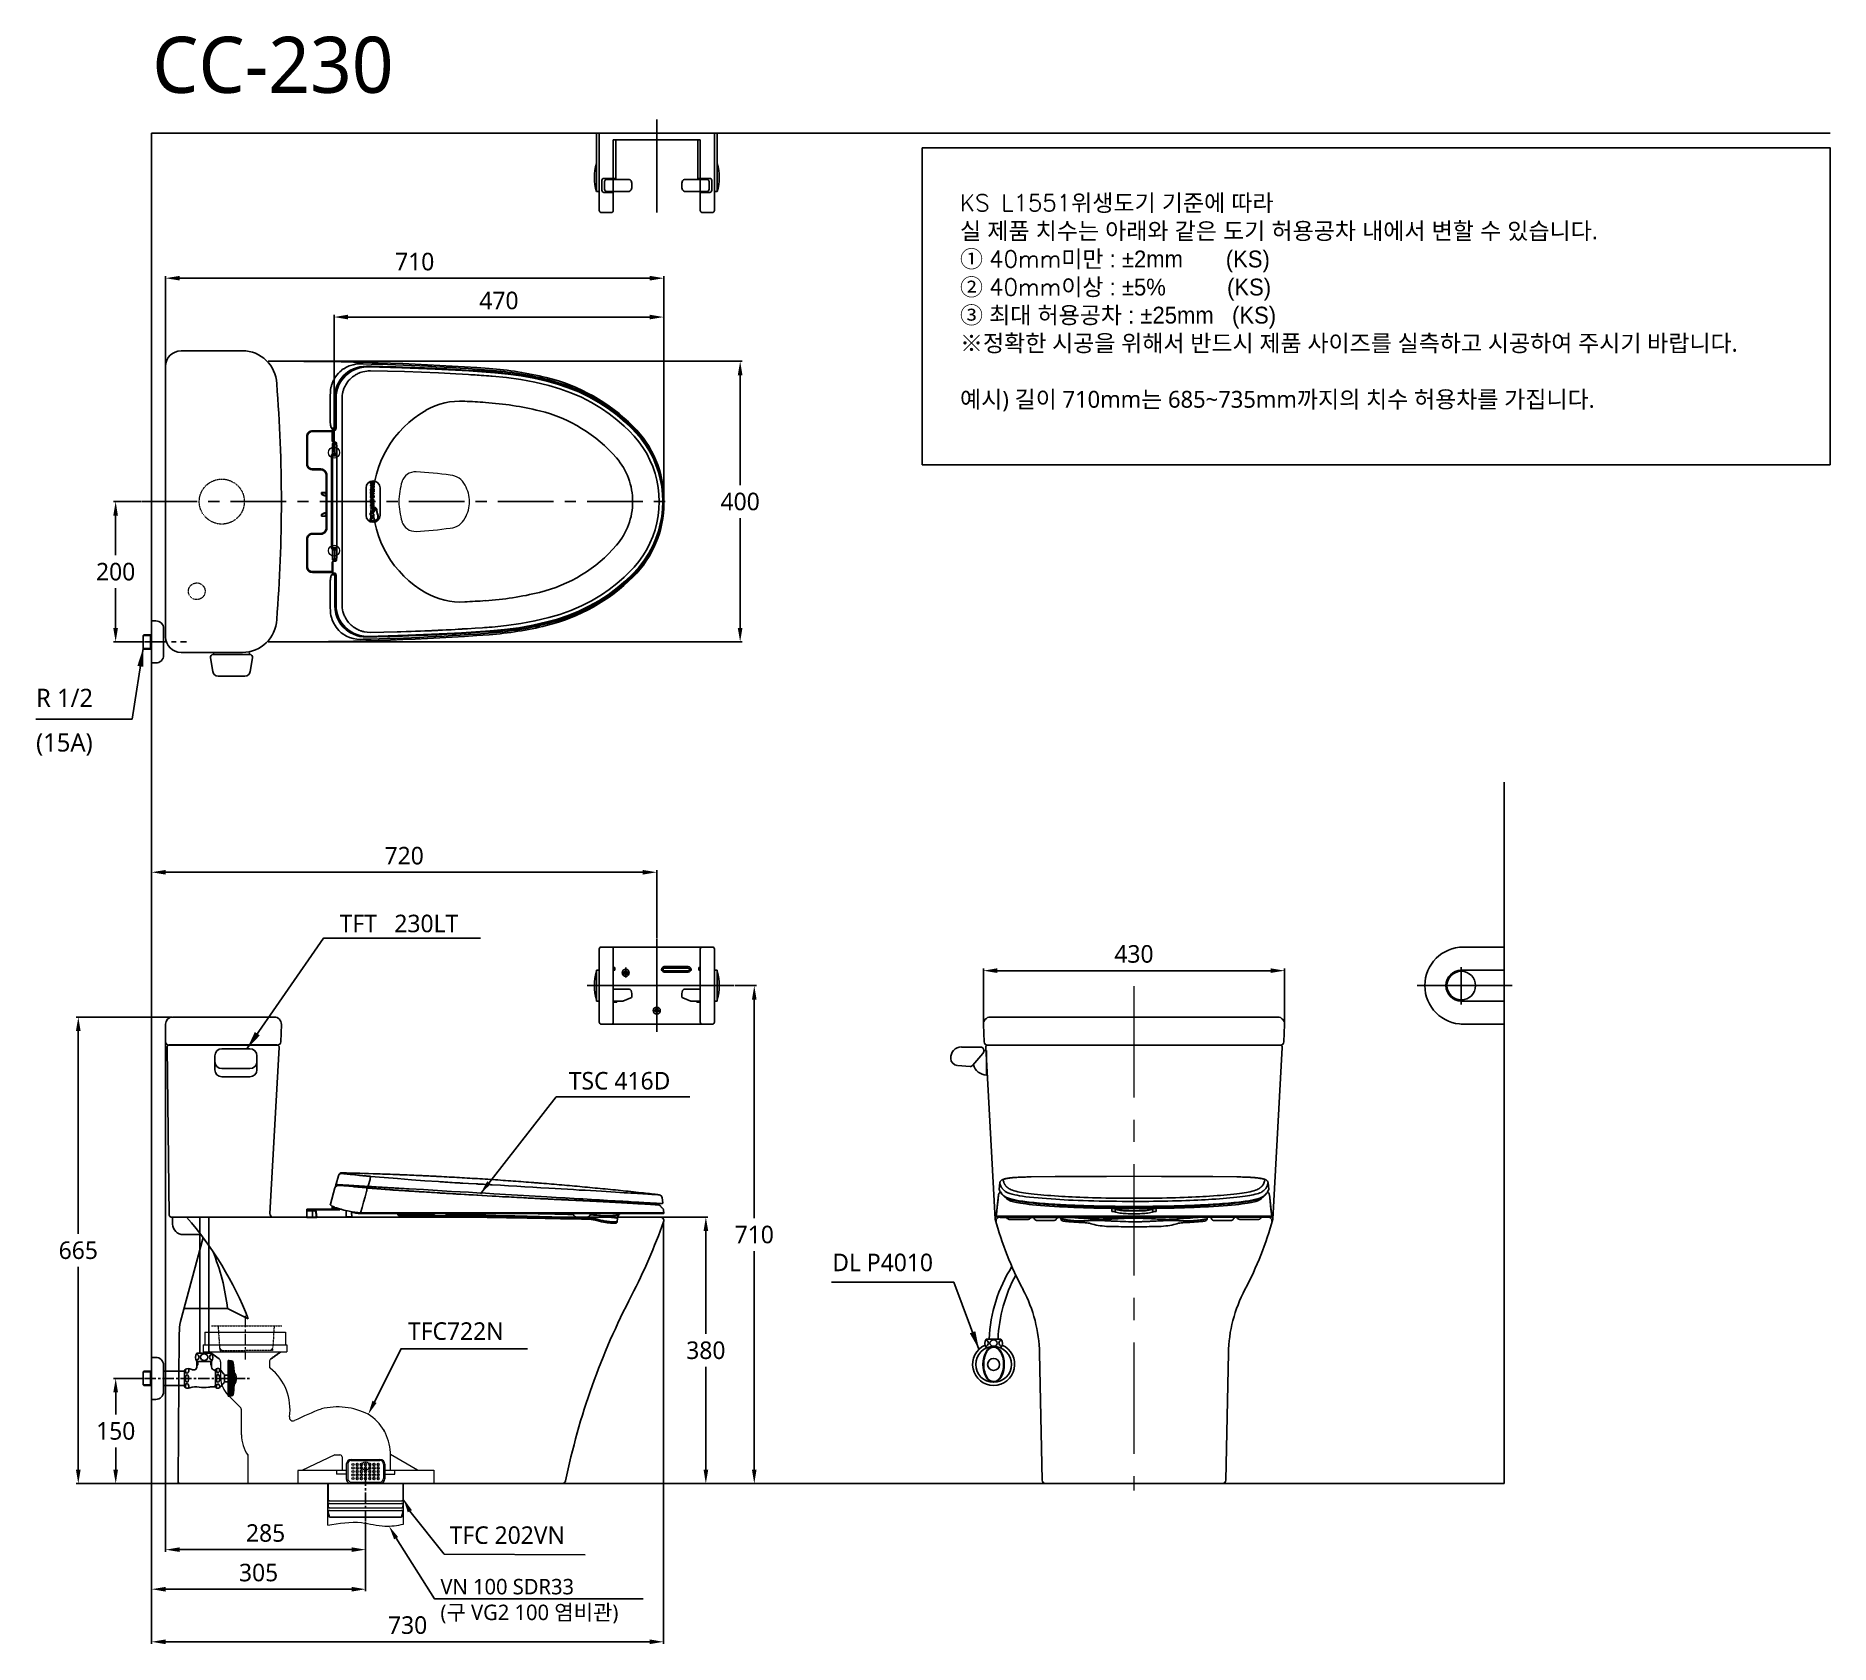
# Model space of a CAD drawing. Header units: millimetres. Extents: x 6575 to 9132, y 125 to 2418.
import ezdxf
from ezdxf.lldxf.tags import DXFTag

# ---------------------------------------------------------------- set-up
doc = ezdxf.new("R2010")
doc.units = ezdxf.units.MM
doc.header["$LTSCALE"] = 0.5
doc.linetypes.add('CENTER', pattern=[50.8, 31.75, -6.35, 6.35, -6.35])
doc.linetypes.add('HIDDEN', pattern=[0.375, 0.25, -0.125])
for name, color, linetype in [('1', 1, 'Continuous'), ('2', 2, 'Continuous'), ('3', 3, 'Continuous'), ('4', 4, 'Continuous'), ('6', 6, 'Continuous'), ('CEN', 1, 'CENTER'), ('FAUCET', 4, 'Continuous'), ('THIN', 8, 'Continuous')]:
    doc.layers.add(name, color=color, linetype=linetype)
doc.styles.add('GHS', font='romans', dxfattribs={"bigfont": 'ghs'})
doc.styles.add('ROMANS', font='NanumGothic.ttf', dxfattribs={"height": 10.144927})
doc.styles.get("Standard").update_dxf_attribs({"font": 'NanumGothic.ttf'})
tags = doc.linetypes.add('DASHED', pattern=[0.75, 0.5, -0.25]).pattern_tags.tags
tags[6:7] = [DXFTag(74, 4), DXFTag(75, 0), DXFTag(340, '0'), DXFTag(46, 1.0), DXFTag(50, 0.0), DXFTag(44, 0.0), DXFTag(45, 0.0)]
tags[4:5] = [DXFTag(74, 4), DXFTag(75, 0), DXFTag(340, '0'), DXFTag(46, 1.0), DXFTag(50, 0.0), DXFTag(44, 0.0), DXFTag(45, 0.0)]
doc.dimstyles.new('ISO-25', dxfattribs={"dimtxt": 20, "dimasz": 20, "dimexe": 3, "dimexo": 1, "dimgap": 5, "dimtad": 1, "dimtoh": 1, "dimdec": 0, "dimtxsty": 'Standard', "dimcen": 0, "dimclrd": 3, "dimclre": 3, "dimclrt": 2, "dimadec": 0, "dimazin": 0, "dimtfac": 1, "dimtdec": 0, "dimtmove": 0, "dimatfit": 3, "dimfxl": 0, "dimarcsym": 0})
doc.dimstyles.get("Standard").update_dxf_attribs({"dimtxt": 2.5, "dimasz": 2, "dimexe": 2, "dimexo": 1, "dimgap": 1.5, "dimtad": 1, "dimdec": 0, "dimlfac": 10, "dimrnd": 0.5, "dimzin": 0, "dimdsep": 46, "dimtxsty": 'Standard', "dimcen": 0, "dimclrt": 2, "dimadec": 0, "dimazin": 0, "dimtfac": 1, "dimtdec": 0, "dimtmove": 0, "dimatfit": 3, "dimfxl": 0, "dimtolj": 1, "dimtzin": 0, "dimarcsym": 0})

msp = doc.modelspace()

# ---------------------------------------------------------------- texts
at = {"insert": (6740.5, 2416.5), "char_height": 80, "width": 1226.205, "attachment_point": 1, "style": 'GHS'}
msp.add_mtext('{\\fNanumGothic|b0|i0|c0|p50;CC-230}', dxfattribs=at)
at = {"layer": '2'}
for s, height, p in [('R 1/2', 26, (6575, 1461)), ('(15A)', 26, (6575, 1397.5)), ('TFT', 25, (7007.6, 1139.9)), ('230LT', 25, (7085.6, 1139.9))]:
    msp.add_text(s, height=height, dxfattribs=at).set_placement(p)
at = {"layer": '2', "attachment_point": 4}
for s, insert, char_height, style in [('{\\Fromans|c129;KS L1551\\fGulim|b0|i0|c129|p50;위생도기 기준에 따라 \\P실 제품 치수는 아래와 같은 도기 허용공차 내에서 변할 수 있습니다. \\Fromans|c129;\\P\\fGulim|b0|i0|c129|p50;① \\Fromans|c129;40mm\\fGulim|b0|i0|c129|p50;미만 : ±2mm       (KS)\\Fromans|c129; \\P\\fGulim|b0|i0|c129|p50;② \\Fromans|c129;40mm\\fGulim|b0|i0|c129|p50;이상 : ±5%          (KS)\\Fromans|c129;\\P\\fGulim|b0|i0|c129|p50;③ 최대 허용공차 : ±25mm   (KS)}\\P※정확한 시공을 위해서 반드시 제품 사이즈를 실측하고 시공하여 주시기 바랍니다.\\P\\P예시) 길이 710mm는 685~735mm까지의 치수 허용차를 가집니다.', (7891.7, 2037), 24, 'ROMANS'), ('TSC 416D', (7334.2, 928), 25, 'ROMANS'), ('{\\fNanumGothic|b0|i0|c129|p50;DL P4010}', (7709.7, 669), 25, 'GHS'), ('TFC722N', (7105, 571.1), 25, 'ROMANS'), ('TFC 202VN', (7164.4, 280.2), 25, 'ROMANS'), ('VN 100 SDR33\\P(구 VG2 100 염비관)', (7151.3, 186.2), 22, 'ROMANS')]:
    msp.add_mtext(s, dxfattribs=dict(at, insert=insert, char_height=char_height, style=style))

# ---------------------------------------------------------------- blocks, each defined once
blk = doc.blocks.new('*D57')
at = {"layer": '1', "color": 3, "lineweight": -2}
for p, q in [((6739.6, 1226.4), (6739.6, 1228.4)), ((7459.6, 1131.5), (7459.6, 1228.4)), ((6759.6, 1225.4), (7439.6, 1225.4))]:
    blk.add_line(p, q, dxfattribs=at)
at = {"layer": '1', "color": 3}
for points in [[(6759.6, 1228.7), (6759.6, 1222.1), (6739.6, 1225.4)], [(7439.6, 1228.7), (7439.6, 1222.1), (7459.6, 1225.4)]]:
    blk.add_solid(points, dxfattribs=at)
at = {"layer": 'Defpoints', "color": 0}
for p in [(6739.6, 1225.4), (7459.6, 1225.4), (7459.6, 1130.5)]:
    blk.add_point(p, dxfattribs=at)
at = {"layer": '1', "color": 2, "insert": (7099.6, 1248.9), "char_height": 25, "attachment_point": 5}
blk.add_mtext('720', dxfattribs=at)
blk = doc.blocks.new('BGFB')
at = {"color": 2, "linetype": 'Continuous', "lineweight": 0}
for p, q in [((-57.5, 0), (57.5, 0)), ((-57.5, 0), (-57.5, -18)), ((57.5, 0), (57.5, -18)), ((-59.5, -18), (59.5, -18)), ((-59.5, -18), (-59.5, -28)), ((59.5, -18), (59.5, -28)), ((-59.5, -28), (59.5, -28)), ((-36.9, -38), (-50.8, -28)), ((-34.8, -42.1), (-34.8, -65.3)), ((34.8, -42.1), (34.8, -49.1)), ((36.9, -38.1), (50.8, -28)), ((-24.1, -89.9), (-6.2, -107.6)), ((-5.3, -109.8), (-5.3, -146.3)), ((4.7, -215.9), (4.7, -177.4)), ((127.8, -174.9), (81.1, -197.3)), ((127.8, -174.9), (135.3, -174.9)), ((138.3, -177.9), (138.3, -197.3)), ((207.1, -196.8), (207.1, -171.6)), ((207.3, -174.1), (245.6, -196.4)), ((144.3, -197.3), (75.1, -197.3)), ((75.1, -197.3), (75.1, -215.9)), ((130.2, -197.3), (130.2, -202.4)), ((144.3, -202.4), (130.2, -202.4)), ((144.3, -188.3), (144.3, -208.9)), ((146.3, -188.1), (146.3, -208.6)), ((151.3, -181.3), (192.3, -181.3)), ((151.3, -183.1), (192.3, -183.1)), ((197.3, -188.1), (197.3, -208.6)), ((199.3, -188.3), (199.3, -208.9)), ((199.3, -196.8), (269.2, -196.8)), ((199.3, -202.4), (213.7, -202.4)), ((213.7, -202.4), (213.7, -196.8)), ((269.2, -196.8), (269.2, -215.9)), ((4.7, -215.9), (269.2, -215.9)), ((151.3, -213.6), (192.3, -213.6)), ((117.8, -240.9), (117.8, -243.9)), ((118.5, -240.4), (118.3, -240.4)), ((118.5, -244.4), (118.3, -244.4)), ((118.5, -240.4), (225.4, -240.4)), ((118.5, -244.4), (225.4, -244.4)), ((120.3, -250.4), (223.3, -250.4)), ((120.6, -254.4), (223, -254.4)), ((225.9, -240.9), (225.9, -243.9))]:
    blk.add_line(p, q, dxfattribs=at)
at = {"color": 3, "linetype": 'Continuous', "lineweight": 0}
for p, q in [((117.8, -275.3), (117.8, -215.9)), ((225.9, -273.8), (225.9, -215.9))]:
    blk.add_line(p, q, dxfattribs=at)
at = {"color": 2}
for p, q in [((118.5, -240.4), (118.4, -215.9)), ((225.3, -215.9), (225.2, -240.4)), ((120.3, -250.4), (118.3, -250.4)), ((118.3, -254.4), (120.6, -254.4)), ((118.5, -244.4), (120.6, -244.4)), ((118.6, -250.4), (118.5, -244.4)), ((118.6, -256.9), (118.6, -254.4)), ((223, -244.4), (225.2, -244.4)), ((223, -254.4), (225.4, -254.4)), ((225.2, -240.4), (223.3, -240.4)), ((225.4, -250.4), (223.3, -250.4)), ((225.2, -244.4), (225.1, -250.4)), ((225.1, -254.4), (225.1, -256.9)), ((120.4, -263.9), (118.6, -256.9)), ((122.4, -263.9), (120.4, -263.9)), ((122.4, -263.9), (171.8, -263.9)), ((171.8, -263.9), (221.2, -263.9)), ((223.2, -263.9), (221.2, -263.9)), ((225.1, -256.9), (223.2, -263.9))]:
    blk.add_line(p, q, dxfattribs=at)
blk.add_line((120.3, -240.4), (118.5, -240.4))
at = {"color": 2, "linetype": 'Continuous', "lineweight": 0}
for centre in [(153.8, -188.6), (153.8, -193.6), (153.8, -198.6), (153.8, -203.6), (153.8, -208.6)]:
    blk.add_circle(centre, 1.5, dxfattribs=at)
for centre, radius, start, end in [((-39.8, -42.1), 5, 0.0447, 54.1067), ((39.8, -42.1), 5, 125.8861, 179.7556), ((37.8, -49.1), 3, 179.7556, 231.4151), ((1.6, -64.1), 36.4, 181.8849, 225.0733), ((-10.7, -109.9), 74.8, 351.5468, 51.4151), ((-8.3, -109.8), 3, 0.0895, 45.2408), ((68.2, -121.6), 5, 171.5468, 296.5549), ((239.8, -464.9), 378.8, 110.2437, 116.5549), ((132, -202.9), 96.3, 63.2809, 103.9725), ((140.2, -174), 67, 2.0828, 58.4605), ((52.8, -143.8), 58.1, 182.4762, 213.3534), ((1.7, -177.4), 3, 0, 33.3534), ((135.3, -177.9), 3, 0, 90), ((151.3, -188.3), 7, 90, 180), ((151.3, -188.1), 5, 90, 180), ((192.3, -188.3), 7, 360, 90), ((192.3, -188.1), 5, 0, 90), ((247.1, -193.8), 3, 239.7939, 270), ((151.3, -208.9), 7, 179.7381, 270), ((151.3, -208.6), 5, 180, 270), ((192.3, -208.6), 5, 270, 0), ((192.3, -208.9), 7, 270, 0), ((118.3, -240.9), 0.5, 90, 180), ((118.3, -243.9), 0.5, 180, 270), ((118.3, -250.9), 0.5, 90, 180), ((118.3, -253.9), 0.5, 180, 270), ((225.4, -240.9), 0.5, 0, 90), ((225.4, -243.9), 0.5, 270, 360), ((225.4, -250.9), 0.5, 0, 90), ((225.4, -253.9), 0.5, 270, 0)]:
    blk.add_arc(centre, radius, start, end, dxfattribs=at)
at = {"color": 3, "linetype": 'Continuous', "lineweight": 0}
blk.add_spline([(117.8, -275.3), (166.2, -271.5), (199.4, -276.5), (225.9, -273.8)], degree=3, dxfattribs=at)
at = {"layer": '1', "color": 252, "linetype": 'Continuous'}
for q in [(-50.8, -28), (-50.1, -28.5), (-50.1, -28.5), (-50.1, -28.5)]:
    blk.add_line((-36.9, -38), q, dxfattribs=at)
at = {"layer": '1', "color": 2, "linetype": 'Continuous'}
for centre in [(159.8, -188.6), (159.8, -188.6), (159.8, -193.6), (159.8, -193.6), (159.8, -198.6), (159.8, -198.6), (159.8, -203.6), (159.8, -203.6), (165.8, -188.6), (165.8, -188.6), (165.8, -193.6), (165.8, -193.6), (165.8, -198.6), (165.8, -198.6), (165.8, -203.6), (165.8, -203.6), (171.8, -188.6), (171.8, -193.6), (171.8, -198.6), (171.8, -203.6), (177.8, -188.6), (177.8, -188.6), (177.8, -193.6), (177.8, -193.6), (177.8, -198.6), (177.8, -198.6), (177.8, -203.6), (177.8, -203.6), (183.8, -188.6), (183.8, -188.6), (183.8, -193.6), (183.8, -193.6), (183.8, -198.6), (183.8, -198.6), (183.8, -203.6), (183.8, -203.6), (189.8, -188.6), (189.8, -188.6), (189.8, -193.6), (189.8, -193.6), (189.8, -198.6), (189.8, -198.6), (189.8, -203.6), (189.8, -203.6), (159.8, -208.6), (159.8, -208.6), (165.8, -208.6), (165.8, -208.6), (171.8, -208.6), (171.8, -208.6), (177.8, -208.6), (177.8, -208.6), (183.8, -208.6), (183.8, -208.6), (189.8, -208.6), (189.8, -208.6)]:
    blk.add_circle(centre, 1.5, dxfattribs=at)
at = {"layer": '1', "color": 252, "linetype": 'Continuous'}
for centre in [(171.8, -188.6), (171.8, -193.6), (171.8, -198.6), (171.8, -203.6)]:
    blk.add_circle(centre, 1.5, dxfattribs=at)
for points, degree in [([(50.1, -28.5), (36.9, -38)], 1), ([(50.1, -28.5), (45.7, -31.7), (41.3, -34.8), (36.9, -38)], 3), ([(50.1, -28.5), (36.9, -38)], 1), ([(50.1, -28.5), (45.7, -31.7), (41.3, -34.8), (36.9, -38)], 3), ([(197.9, -139.9), (198.2, -140.5), (198.5, -141), (198.8, -141.6)], 3), ([(197.9, -139.9), (198.2, -140.5), (198.5, -141), (198.8, -141.6)], 3)]:
    blk.add_open_spline(points, degree=degree, dxfattribs=at)
at = {"layer": 'CEN'}
blk.add_line((171.8, -269.9), (171.8, -196.9), dxfattribs=at)
blk = doc.blocks.new('*D58')
at = {"color": 3, "lineweight": -2}
for p, q in [((6759.6, 982.9), (6759.6, 256.7)), ((7044.6, 298.8), (7044.6, 256.7)), ((6779.6, 259.7), (7024.6, 259.7))]:
    blk.add_line(p, q, dxfattribs=at)
at = {"color": 3}
for points in [[(6779.6, 263), (6779.6, 256.4), (6759.6, 259.7)], [(7024.6, 263), (7024.6, 256.4), (7044.6, 259.7)]]:
    blk.add_solid(points, dxfattribs=at)
at = {"layer": 'Defpoints', "color": 0}
for p in [(6759.6, 983.9), (7044.6, 299.8), (7044.6, 259.7)]:
    blk.add_point(p, dxfattribs=at)
at = {"color": 2, "insert": (6902.1, 283.3), "char_height": 25, "attachment_point": 5}
blk.add_mtext('285', dxfattribs=at)
blk = doc.blocks.new('*D59')
at = {"color": 3, "lineweight": -2}
for p, q in [((6739.6, 366), (6739.6, 200.3)), ((7044.6, 298.8), (7044.6, 200.3)), ((6759.6, 203.3), (7024.6, 203.3))]:
    blk.add_line(p, q, dxfattribs=at)
at = {"color": 3}
for points in [[(6759.6, 206.6), (6759.6, 199.9), (6739.6, 203.3)], [(7024.6, 206.6), (7024.6, 199.9), (7044.6, 203.3)]]:
    blk.add_solid(points, dxfattribs=at)
at = {"layer": 'Defpoints', "color": 0}
for p in [(6739.6, 367), (7044.6, 299.8), (7044.6, 203.3)]:
    blk.add_point(p, dxfattribs=at)
at = {"color": 2, "insert": (6892.1, 226.9), "char_height": 25, "attachment_point": 5}
blk.add_mtext('305', dxfattribs=at)
blk = doc.blocks.new('*D60')
at = {"color": 3, "lineweight": -2}
for p, q in [((6759.6, 1947.8), (6759.6, 2075.3)), ((6779.6, 2072.3), (7449.6, 2072.3)), ((7469.6, 1754.8), (7469.6, 2075.3))]:
    blk.add_line(p, q, dxfattribs=at)
at = {"color": 3}
for points in [[(6779.6, 2075.6), (6779.6, 2069), (6759.6, 2072.3)], [(7449.6, 2075.6), (7449.6, 2069), (7469.6, 2072.3)]]:
    blk.add_solid(points, dxfattribs=at)
at = {"layer": 'Defpoints', "color": 0}
for p in [(7469.6, 2072.3), (6759.6, 1946.8), (7469.6, 1753.8)]:
    blk.add_point(p, dxfattribs=at)
at = {"color": 2, "insert": (7114.6, 2095.8), "char_height": 25, "attachment_point": 5}
blk.add_mtext('710', dxfattribs=at)
blk = doc.blocks.new('*D61')
at = {"color": 3, "lineweight": -2}
for p, q in [((6999.6, 1824.7), (6999.6, 2019.9)), ((7019.6, 2016.9), (7449.6, 2016.9)), ((7469.6, 1754.8), (7469.6, 2019.9))]:
    blk.add_line(p, q, dxfattribs=at)
at = {"color": 3}
for points in [[(7019.6, 2020.2), (7019.6, 2013.6), (6999.6, 2016.9)], [(7449.6, 2020.2), (7449.6, 2013.6), (7469.6, 2016.9)]]:
    blk.add_solid(points, dxfattribs=at)
at = {"layer": 'Defpoints', "color": 0}
for p in [(7469.6, 2016.9), (6999.6, 1823.7), (7469.6, 1753.8)]:
    blk.add_point(p, dxfattribs=at)
at = {"color": 2, "insert": (7234.6, 2040.4), "char_height": 25, "attachment_point": 5}
blk.add_mtext('470', dxfattribs=at)
blk = doc.blocks.new('*D62')
at = {"color": 3, "lineweight": -2}
for p, q in [((7469.3, 726.1), (7469.3, 125.3)), ((6739.6, 352.8), (6739.6, 125.3)), ((6759.6, 128.3), (7449.3, 128.3))]:
    blk.add_line(p, q, dxfattribs=at)
at = {"color": 3}
for points in [[(6759.6, 131.7), (6759.6, 125), (6739.6, 128.3)], [(7449.3, 131.7), (7449.3, 125), (7469.3, 128.3)]]:
    blk.add_solid(points, dxfattribs=at)
at = {"layer": 'Defpoints', "color": 0}
for p in [(7469.3, 727.1), (6739.6, 353.8), (7469.3, 128.3)]:
    blk.add_point(p, dxfattribs=at)
at = {"color": 2, "insert": (7104.5, 152), "char_height": 25, "attachment_point": 5}
blk.add_mtext('730', dxfattribs=at)
blk = doc.blocks.new('*D63')
at = {"color": 3, "lineweight": -2}
for p, q in [((7925, 1009.5), (7925, 1088.1)), ((7945, 1085.1), (8334.2, 1085.1)), ((8354.2, 1009.5), (8354.2, 1088.1))]:
    blk.add_line(p, q, dxfattribs=at)
at = {"color": 3}
for points in [[(7945, 1088.5), (7945, 1081.8), (7925, 1085.1)], [(8334.2, 1088.5), (8334.2, 1081.8), (8354.2, 1085.1)]]:
    blk.add_solid(points, dxfattribs=at)
at = {"layer": 'Defpoints', "color": 0}
for p in [(8354.2, 1085.1), (7925, 1008.5), (8354.2, 1008.5)]:
    blk.add_point(p, dxfattribs=at)
at = {"color": 2, "insert": (8139.6, 1108.8), "char_height": 25, "attachment_point": 5}
blk.add_mtext('430', dxfattribs=at)
blk = doc.blocks.new('*D64')
at = {"color": 3, "lineweight": -2}
for p, q in [((6724.2, 1753.8), (6685.4, 1753.8)), ((6688.4, 1733.8), (6688.4, 1677.4)), ((6688.4, 1573.8), (6688.4, 1630.3)), ((6729, 1553.8), (6685.4, 1553.8))]:
    blk.add_line(p, q, dxfattribs=at)
at = {"color": 3}
for points in [[(6685, 1733.8), (6691.7, 1733.8), (6688.4, 1753.8)], [(6685, 1573.8), (6691.7, 1573.8), (6688.4, 1553.8)]]:
    blk.add_solid(points, dxfattribs=at)
at = {"layer": 'Defpoints', "color": 0}
for p in [(6725.2, 1753.8), (6688.4, 1553.8), (6730, 1553.8)]:
    blk.add_point(p, dxfattribs=at)
at = {"color": 2, "insert": (6688.4, 1653.8), "char_height": 25, "attachment_point": 5}
blk.add_mtext('200', dxfattribs=at)
blk = doc.blocks.new('*D65')
at = {"color": 3, "lineweight": -2}
for p, q in [((6768.6, 1018.9), (6632.2, 1018.9)), ((6635.2, 998.9), (6635.2, 710)), ((6635.2, 373.8), (6635.2, 662.8)), ((6779.5, 353.8), (6632.2, 353.8))]:
    blk.add_line(p, q, dxfattribs=at)
at = {"color": 3}
for points in [[(6631.8, 998.9), (6638.5, 998.9), (6635.2, 1018.9)], [(6631.8, 373.8), (6638.5, 373.8), (6635.2, 353.8)]]:
    blk.add_solid(points, dxfattribs=at)
at = {"layer": 'Defpoints', "color": 0}
for p in [(6769.6, 1018.9), (6635.2, 353.8), (6780.5, 353.8)]:
    blk.add_point(p, dxfattribs=at)
at = {"color": 2, "insert": (6635.2, 686.4), "char_height": 25, "attachment_point": 5}
blk.add_mtext('665', dxfattribs=at)
blk = doc.blocks.new('*D66')
at = {"color": 3, "lineweight": -2}
for p, q in [((6729, 503.8), (6685.5, 503.8)), ((6688.5, 483.8), (6688.5, 452.4)), ((6688.5, 373.8), (6688.5, 405.3)), ((6779.5, 353.8), (6685.5, 353.8))]:
    blk.add_line(p, q, dxfattribs=at)
at = {"color": 3}
for points in [[(6685.1, 483.8), (6691.8, 483.8), (6688.5, 503.8)], [(6685.1, 373.8), (6691.8, 373.8), (6688.5, 353.8)]]:
    blk.add_solid(points, dxfattribs=at)
at = {"layer": 'Defpoints', "color": 0}
for p in [(6730, 503.8), (6688.5, 353.8), (6780.5, 353.8)]:
    blk.add_point(p, dxfattribs=at)
at = {"color": 2, "insert": (6688.5, 428.8), "char_height": 25, "attachment_point": 5}
blk.add_mtext('150', dxfattribs=at)
blk = doc.blocks.new('*D67')
at = {"color": 3, "lineweight": -2}
for p, q in [((7442.4, 733.8), (7532.5, 733.8)), ((7529.5, 713.8), (7529.5, 567.4)), ((7529.5, 373.8), (7529.5, 520.2)), ((7316, 353.8), (7532.5, 353.8))]:
    blk.add_line(p, q, dxfattribs=at)
at = {"color": 3}
for points in [[(7526.2, 713.8), (7532.9, 713.8), (7529.5, 733.8)], [(7526.2, 373.8), (7532.9, 373.8), (7529.5, 353.8)]]:
    blk.add_solid(points, dxfattribs=at)
at = {"layer": 'Defpoints', "color": 0}
for p in [(7441.4, 733.8), (7315, 353.8), (7529.5, 353.8)]:
    blk.add_point(p, dxfattribs=at)
at = {"color": 2, "insert": (7529.5, 543.8), "char_height": 25, "attachment_point": 5}
blk.add_mtext('380', dxfattribs=at)
blk = doc.blocks.new('*D68')
at = {"color": 3, "lineweight": -2}
for p, q in [((7570.6, 1063.8), (7601.5, 1063.8)), ((7598.5, 1043.8), (7598.5, 732.3)), ((7598.5, 373.8), (7598.5, 685.3)), ((7316, 353.8), (7601.5, 353.8))]:
    blk.add_line(p, q, dxfattribs=at)
at = {"color": 3}
for points in [[(7595.2, 1043.8), (7601.8, 1043.8), (7598.5, 1063.8)], [(7595.2, 373.8), (7601.8, 373.8), (7598.5, 353.8)]]:
    blk.add_solid(points, dxfattribs=at)
at = {"layer": 'Defpoints', "color": 0}
for p in [(7569.6, 1063.8), (7315, 353.8), (7598.5, 353.8)]:
    blk.add_point(p, dxfattribs=at)
at = {"color": 2, "insert": (7598.5, 708.8), "char_height": 25, "attachment_point": 5}
blk.add_mtext('710', dxfattribs=at)
blk = doc.blocks.new('*D69')
at = {"color": 3, "lineweight": -2}
for p, q in [((6907, 1953.8), (7581.4, 1953.8)), ((7578.4, 1933.8), (7578.4, 1777.3)), ((7578.4, 1573.8), (7578.4, 1730.3)), ((6907, 1553.8), (7581.4, 1553.8))]:
    blk.add_line(p, q, dxfattribs=at)
at = {"color": 3}
for points in [[(7575, 1933.8), (7581.7, 1933.8), (7578.4, 1953.8)], [(7575, 1573.8), (7581.7, 1573.8), (7578.4, 1553.8)]]:
    blk.add_solid(points, dxfattribs=at)
at = {"layer": 'Defpoints', "color": 0}
for p in [(6906, 1953.8), (6906, 1553.8), (7578.4, 1553.8)]:
    blk.add_point(p, dxfattribs=at)
at = {"color": 2, "insert": (7578.4, 1753.8), "char_height": 25, "attachment_point": 5}
blk.add_mtext('400', dxfattribs=at)
blk = doc.blocks.new('2E12E')
at = {"color": 2}
for p, q in [((6853, 1272.3), (6853, 1272.3)), ((7037.4, 1263), (7037.4, 1263)), ((7126.6, 1247), (7126.6, 1247)), ((6806.3, 1220.6), (6806.3, 1188.5)), ((6786.4, 1177), (6780.8, 1177)), ((6780.8, 1176.8), (6809.2, 1176.8)), ((6780.8, 1176.8), (6783.9, 1176.8)), ((6780.8, 1176.8), (6780.8, 1176.8)), ((6786.3, 1176.9), (6785.8, 1176.9)), ((6786.3, 1176.9), (6786.4, 1177)), ((6787.2, 1177), (6786.4, 1176.9)), ((6787.2, 1177), (6809.3, 1177)), ((6809.2, 1176.5), (6809.2, 1162.4)), ((6809.7, 1177.8), (6812.8, 1177.9)), ((6809.7, 1177.8), (6809.7, 1161.1)), ((6810.9, 1178.6), (6811.3, 1178.6)), ((6811, 1178.6), (6811.4, 1178.6)), ((7240.8, 1177.9), (7240.8, 1177.9)), ((6772.8, 1129.5), (6772.8, 1168.8)), ((6772.8, 1168.8), (6772.8, 1168.8)), ((6773.8, 1168.8), (6773.8, 1129.5)), ((6809.2, 1175.8), (6780.8, 1175.8)), ((6809.3, 1158.1), (6809.3, 1145)), ((6809.7, 1161.1), (6814, 1160.9)), ((6809.9, 1158), (6809.9, 1145)), ((6809.9, 1158), (6812.9, 1157.8)), ((6814.8, 1159.8), (6811.8, 1160)), ((6812.9, 1144.8), (6812.9, 1157.8)), ((6815.4, 996.1), (6815.4, 1155.9)), ((6772.8, 1129.5), (6772.8, 1129.5)), ((6808.1, 1010.2), (6808.1, 1141.7)), ((6809.1, 1141.7), (6809.1, 1010.2)), ((6809.3, 1010.5), (6809.3, 1141.5)), ((6812.9, 1144.8), (6809.9, 1145)), ((6815.4, 1142.7), (6810.1, 1142.7)), ((6810.3, 1142.5), (6810.1, 1142.7)), ((6811.2, 1143.5), (6814.2, 1143.3)), ((6780.8, 1122.5), (6792.5, 1122.5)), ((6792.5, 1121.5), (6780.8, 1121.5)), ((6792.5, 1121.5), (6780.8, 1121.5)), ((6780.8, 1121.5), (6780.8, 1121.5)), ((6792.5, 1121.5), (6792.5, 1122.5)), ((6792.5, 1121.5), (6792.5, 1121.5)), ((6800.5, 1092.1), (6800.5, 1113.7)), ((6800.5, 1113.7), (6800.5, 1113.7)), ((6800.5, 1092.1), (6800.5, 1113.5)), ((6800.5, 1113.5), (6800.5, 1113.5)), ((6801.5, 1113.5), (6801.5, 1038.5)), ((6793.8, 1088.4), (6793.8, 1088.3)), ((6793.8, 1087.3), (6793.8, 1088.3)), ((6794, 1088.3), (6794, 1087.3)), ((6794.1, 1087.1), (6794, 1087)), ((6794.3, 1088.9), (6798.5, 1088.9)), ((6794.3, 1088.9), (6794.3, 1088.8)), ((6794.3, 1088.8), (6799.1, 1088.8)), ((6799.1, 1088.6), (6794.3, 1088.6)), ((6799.3, 1088.9), (6799.1, 1088.8)), ((6799.1, 1088.6), (6799.1, 1088.8)), ((6799.4, 1087.1), (6799.4, 1088.3)), ((6799.6, 1088.3), (6799.8, 1088.4)), ((6799.6, 1088.3), (6799.6, 1087.1)), ((6799.8, 1087.3), (6799.8, 1088.4)), ((6800, 1083.9), (6800, 1083.8)), ((6800.5, 1087), (6800.5, 1092.1)), ((6800.5, 1091.6), (6800.5, 1091.4)), ((6800.5, 1086.7), (6800.5, 1091.4)), ((6800.5, 1086), (6800.5, 1086.3)), ((6800.5, 1085.8), (6800.5, 1081)), ((6800.5, 1083.2), (6800.5, 1083.9)), ((6800.5, 1083.2), (6800.5, 1083)), ((6800.5, 1069.5), (6800.5, 1082.5)), ((6800.5, 1081), (6800.5, 1076)), ((6793.8, 1055.7), (6793.8, 1056.6)), ((6793.8, 1055.7), (6793.8, 1055.6)), ((6794, 1057), (6794.1, 1056.9)), ((6794, 1056.6), (6794, 1055.7)), ((6794.3, 1055.4), (6799.1, 1055.4)), ((6799.1, 1055.2), (6794.3, 1055.2)), ((6794.3, 1055.2), (6794.3, 1055.1)), ((6794.3, 1055.1), (6798.5, 1055.1)), ((6799.1, 1055.2), (6799.1, 1055.4)), ((6799.1, 1055.2), (6799.3, 1055.1)), ((6799.4, 1055.7), (6799.4, 1056.9)), ((6799.6, 1056.9), (6799.6, 1055.7)), ((6799.8, 1055.6), (6799.6, 1055.7)), ((6799.8, 1055.6), (6799.8, 1056.7)), ((6800, 1060.1), (6800, 1060.1)), ((6800.5, 1071), (6800.5, 1066.2)), ((6800.5, 1069), (6800.5, 1068.8)), ((6800.5, 1060.5), (6800.5, 1068.8)), ((6800.5, 1065.6), (6800.5, 1066)), ((6800.5, 1065), (6800.5, 1059.9)), ((6800.5, 1060.5), (6800.5, 1060.4)), ((6800.5, 1059.9), (6800.5, 1038.5)), ((6800.5, 1038.3), (6800.5, 1057.4)), ((6780.8, 1030.5), (6792.5, 1030.5)), ((6792.5, 1030.5), (6780.8, 1030.5)), ((6780.8, 1030.5), (6780.8, 1030.5)), ((6792.5, 1029.5), (6780.8, 1029.5)), ((6792.5, 1029.5), (6792.5, 1030.5)), ((6792.5, 1030.5), (6792.5, 1030.5)), ((6800.5, 1038.5), (6800.5, 1038.5)), ((6800.5, 1038.3), (6800.5, 1038.3)), ((6772.8, 983.2), (6772.8, 1022.5)), ((6772.8, 1022.5), (6772.8, 1022.5)), ((6772.8, 1022.5), (6772.8, 1022.5)), ((6773.8, 1022.5), (6773.8, 983.2)), ((6809.3, 1007), (6809.3, 993.8)), ((6809.9, 1007), (6812.9, 1007.2)), ((6809.9, 1007), (6809.9, 994)), ((6810.1, 1009.2), (6810.3, 1009.5)), ((6810.1, 1009.2), (6815.4, 1009.2)), ((6814.2, 1008.7), (6811.2, 1008.5)), ((6812.9, 994.2), (6812.9, 1007.2)), ((6772.8, 983.2), (6772.8, 983.2)), ((6772.8, 983.2), (6772.8, 983.2)), ((6780.8, 976.2), (6809.2, 976.2)), ((6809.2, 975.2), (6780.8, 975.2)), ((6780.8, 975.2), (6780.8, 975.1)), ((6780.8, 975.1), (6783.9, 975.1)), ((6786.4, 975), (6780.8, 975)), ((6785.8, 975.1), (6786.3, 975)), ((6786.4, 975), (6786.3, 975)), ((6787.2, 975), (6786.4, 975.1)), ((6809.3, 975), (6787.2, 975)), ((6809.2, 989.6), (6809.2, 975.5)), ((6809.7, 990.9), (6814, 991.1)), ((6809.7, 990.9), (6809.7, 974.2)), ((6809.7, 974.2), (6812.8, 974)), ((6812.9, 994.2), (6809.9, 994)), ((6811.3, 973.4), (6810.9, 973.4)), ((6811.4, 973.4), (6811, 973.4)), ((6811.8, 992), (6814.8, 992.2)), ((7240.8, 974), (7240.8, 974)), ((6806.3, 963.4), (6806.3, 931.4)), ((7126.6, 905), (7126.6, 905)), ((6853, 879.7), (6853, 879.7))]:
    blk.add_line(p, q, dxfattribs=at)
for points in [[(6825.3, 1265.4), (6823.4, 1264.1), (6821.6, 1262.6), (6819.7, 1260.9), (6818, 1259.2), (6815.3, 1255.9), (6812.8, 1252.3), (6812.2, 1251.3), (6811.7, 1250.3), (6811.1, 1249.3), (6810.6, 1248.3), (6810.1, 1247.2), (6809.7, 1246.1), (6809.2, 1245), (6808.8, 1243.9), (6808.6, 1243.1), (6808.2, 1242), (6807.8, 1240.5), (6807.3, 1238.6), (6806.8, 1235.5), (6806.4, 1231.7), (6806.3, 1227.2)], [(6812.8, 1224.6), (6813, 1228.9), (6813.7, 1233.4), (6814.4, 1236.5), (6815.3, 1239.5), (6816.3, 1242), (6817.9, 1245.4), (6819.9, 1248.9), (6822.2, 1252.1), (6824.8, 1255.1), (6827.9, 1258), (6831.3, 1260.8), (6835.1, 1263.2), (6839.2, 1265.2), (6843.6, 1266.9), (6848.2, 1268.1), (6853.1, 1268.8), (6858.1, 1269)], [(6814.6, 1223.9), (6814.9, 1228.4), (6815.5, 1232.8), (6816.6, 1237), (6818.1, 1241.1), (6820, 1245), (6822.3, 1248.7), (6825, 1252.2), (6828, 1255.4), (6832.3, 1259.2), (6837.3, 1262.3)], [(6823, 1222.7), (6823.2, 1226.7), (6823.8, 1230.6), (6824.1, 1231.7), (6824.3, 1232.8), (6824.6, 1233.9), (6825, 1234.9), (6825.3, 1236), (6825.7, 1237.1), (6826.2, 1238.1), (6826.6, 1239), (6827.3, 1240.5), (6828.4, 1242.5), (6829.9, 1245), (6831.5, 1247.2), (6832.9, 1248.9), (6834.1, 1250.2), (6834.9, 1251), (6837.9, 1253.7), (6841.1, 1256), (6842.2, 1256.6), (6843.3, 1257.3), (6844.5, 1257.9), (6845.7, 1258.5), (6846.8, 1259), (6848.1, 1259.5), (6849, 1259.9), (6850.6, 1260.4), (6852.8, 1261.1), (6855.6, 1261.7), (6858.3, 1262.1), (6860.5, 1262.3), (6862.2, 1262.4), (6863.4, 1262.4)], [(6837.3, 1262.4), (6834.6, 1260.8), (6832.5, 1259.3), (6830.6, 1257.8), (6828.4, 1255.9), (6825.9, 1253.4), (6825, 1252.4)], [(6849.3, 1272.4), (6844.1, 1272.2), (6838.8, 1271.2), (6833.3, 1269.6), (6829.3, 1267.7), (6825.4, 1265.4), (6825.3, 1265.4)], [(6837.3, 1262.3), (6842.8, 1264.9), (6848.2, 1266.7), (6854.2, 1267.8), (6860.4, 1268.1)], [(6849.3, 1272.4), (6853, 1272.3)], [(6853, 1272.3), (6849.3, 1272.4)], [(6849.3, 1272.4), (6849.3, 1272.4), (6849.3, 1272.4)], [(7037.3, 1261), (7025.7, 1261.8), (7013.3, 1262.7), (7000, 1263.5), (6985.8, 1264.3), (6979.2, 1264.7), (6972.4, 1265.1), (6965.4, 1265.4), (6958.2, 1265.8), (6950.9, 1266.1), (6945.5, 1266.3), (6940.5, 1266.6), (6934, 1266.8), (6926.6, 1267.1), (6918.4, 1267.4), (6909.4, 1267.7), (6899.9, 1268), (6891, 1268.3), (6881.4, 1268.5), (6872.7, 1268.7), (6864.9, 1268.9), (6858.1, 1269)], [(6860.4, 1268.1), (6908.1, 1266.9), (6955.8, 1265), (7003.5, 1262.3), (7022.2, 1261.1), (7040.9, 1259.8), (7059.6, 1257.9), (7078.1, 1255.2), (7096.6, 1251.8), (7114.9, 1247.6), (7130.3, 1243.4), (7145.5, 1238.3), (7160.4, 1232.3), (7174.8, 1225.3), (7188.8, 1217.5), (7202.2, 1208.7), (7215, 1199.1), (7227.2, 1188.7), (7235, 1181.4), (7242.4, 1173.7), (7249.3, 1165.5), (7255.6, 1156.8), (7261.2, 1147.7), (7266.2, 1138.2), (7270.4, 1128.4), (7273.9, 1118.2), (7276.6, 1107.9), (7278.6, 1097.3), (7279.7, 1086.7), (7280.1, 1076)], [(6863.4, 1262.4), (6912, 1261.4), (6960.6, 1259.5), (6969.2, 1259), (6977, 1258.6), (6985.4, 1258.2), (6994.9, 1257.6), (7003.4, 1257.1), (7006.5, 1256.9), (7009.7, 1256.7), (7012.8, 1256.5), (7015.8, 1256.3), (7018.3, 1256.1), (7021.5, 1255.9), (7024.9, 1255.7), (7028.9, 1255.4), (7032.4, 1255.1), (7035.1, 1254.9), (7037, 1254.8)], [(7037, 1254.8), (7057.4, 1252.8), (7077.7, 1249.9), (7097.9, 1246.1), (7117.9, 1241.4), (7133.6, 1236.8), (7149.1, 1231.3), (7164.1, 1224.8), (7178.6, 1217.3), (7192.7, 1208.8), (7203.9, 1201.1), (7214.7, 1192.7), (7225, 1183.7), (7232.4, 1176.7), (7239.4, 1169.2), (7245.9, 1161.4), (7251.9, 1153.1), (7257.2, 1144.4), (7261.8, 1135.3), (7265.8, 1125.9), (7269.1, 1116.2), (7271.7, 1106.4), (7273.5, 1096.3), (7274.6, 1086.2), (7275, 1076)], [(7126.2, 1245.5), (7116, 1248.2), (7105.3, 1250.8), (7094, 1253.2), (7082.1, 1255.5), (7071, 1257.3), (7059.8, 1258.8), (7048.5, 1260), (7037.3, 1261)], [(7218.4, 1197.4), (7210.1, 1204), (7199.2, 1211.7), (7187.8, 1219), (7178.2, 1224.5), (7168.2, 1229.6), (7157.9, 1234.3), (7148.2, 1238.3), (7137.6, 1242), (7126.2, 1245.5)], [(6806.3, 1220.6), (6806.3, 1227.2)], [(6806.3, 1220.6), (6806.3, 1188.6)], [(6806.3, 1220.6), (6806.3, 1220.6), (6806.3, 1220.6)], [(6812.8, 1224.6), (6813, 1180.8)], [(6814.6, 1224.4), (6814.6, 1224)], [(6814.6, 1224), (6814.6, 1219.4), (6814.6, 1213.8), (6814.6, 1207.3), (6814.6, 1200), (6814.6, 1191.8), (6814.6, 1183)], [(6814.6, 1182.9), (6814.7, 1189.6), (6814.6, 1195.5), (6814.6, 1203.7), (6814.6, 1210.5), (6814.6, 1217.1), (6814.6, 1223.9)], [(6814.6, 1223.9), (6814.6, 1223.9), (6814.6, 1223.9)], [(6823, 1222.7), (6823, 1188.6), (6823.1, 1154.4)], [(6772.8, 1168.8), (6772.8, 1168.8), (6772.8, 1168.8), (6772.8, 1168.8), (6773, 1170.6), (6773.4, 1171.9), (6773.9, 1172.9), (6774.5, 1173.7), (6775.1, 1174.5), (6775.7, 1175), (6776.4, 1175.5), (6777.8, 1176.2), (6780.8, 1176.8)], [(6780.8, 1176.8), (6780.8, 1176.7), (6780.8, 1176.5), (6780.8, 1176.2), (6780.8, 1175.8)], [(6809, 1180.6), (6808.6, 1180.7), (6808.1, 1181.2), (6807.7, 1181.8), (6807.3, 1182.7), (6806.9, 1183.8), (6806.6, 1185.2), (6806.4, 1186.8), (6806.3, 1188.6)], [(6806.3, 1188.6), (6806.4, 1186.4), (6806.7, 1184.3), (6807.2, 1182.6), (6807.8, 1181.2), (6808.4, 1180.1), (6809.1, 1179.3), (6810, 1178.7), (6810.9, 1178.6)], [(6806.3, 1188.6), (6806.3, 1188.6), (6806.3, 1188.6)], [(6806.3, 1188.6), (6806.3, 1188.6)], [(6813, 1180.8), (6809, 1180.6)], [(6811, 1178.6), (6810.2, 1178.7), (6809.6, 1179.1), (6809.2, 1179.8), (6809, 1180.6)], [(6811, 1178.6), (6813.9, 1178.7)], [(6811.3, 1178.6), (6811.5, 1178.6)], [(6814.6, 1183), (6814.6, 1181.7), (6814.4, 1180.6), (6814.2, 1179.6), (6814, 1178.9), (6813.5, 1178.2), (6812.8, 1177.9)], [(6812.8, 1177.9), (6813.2, 1177.8), (6813.5, 1177.9), (6813.8, 1178.3), (6814.1, 1178.9), (6814.3, 1179.8), (6814.5, 1180.7), (6814.6, 1181.8), (6814.6, 1182.9)], [(6813, 1180.8), (6813.8, 1180.8), (6814.4, 1180.8)], [(6814.6, 1182.9), (6814.6, 1182.9), (6814.6, 1182.9)], [(7240.2, 1177.3), (7230.8, 1186.5), (7220.7, 1195.5), (7218.4, 1197.4)], [(7277.4, 1107.7), (7274.9, 1117.4), (7271.8, 1126.9), (7268, 1136), (7263.6, 1145.1), (7258.6, 1153.7), (7253, 1162), (7246.9, 1169.7), (7240.2, 1177.3)], [(6772.8, 1168.8), (6772.8, 1168.8)], [(6773.8, 1168.8), (6773.4, 1168.8), (6773.1, 1168.8), (6772.9, 1168.8), (6772.8, 1168.8)], [(6812.7, 1160.1), (6812.3, 1160.1), (6811.6, 1160.1), (6811.2, 1160.1), (6810.9, 1160), (6810.7, 1159.9), (6810.3, 1159.8), (6809.9, 1159.4), (6809.5, 1158.9), (6809.3, 1158.3), (6809.3, 1158)], [(6811.8, 1160), (6811.4, 1160), (6811.4, 1160.1), (6811.9, 1160.1), (6812.8, 1160.1)], [(6815.3, 1157.8), (6814.5, 1157.8), (6813.5, 1157.8), (6812.9, 1157.8)], [(6823.1, 1076), (6823.1, 1115.2), (6823.1, 1154.4)], [(6780.8, 1121.5), (6777.8, 1122.1), (6776.4, 1122.8), (6775.7, 1123.3), (6775.1, 1123.8), (6774.6, 1124.4), (6774.2, 1125), (6773.8, 1125.7), (6773.4, 1126.4), (6773, 1127.7), (6772.8, 1129.5)], [(6772.8, 1129.5), (6772.9, 1129.5), (6773.1, 1129.5), (6773.4, 1129.5), (6773.8, 1129.5)], [(6810.1, 1143.7), (6809.3, 1143.6), (6808.7, 1143.2), (6808.2, 1142.5), (6808.1, 1141.7)], [(6809.1, 1141.7), (6809, 1141.7), (6808.8, 1141.7), (6808.5, 1141.7), (6808.1, 1141.7)], [(6809.1, 1141.7), (6809.2, 1142.1), (6809.4, 1142.4), (6809.7, 1142.7), (6810.1, 1142.7)], [(6809.1, 1141.7), (6809.3, 1141.5)], [(6809.3, 1145.1), (6809.3, 1144.9), (6809.5, 1144.4), (6809.7, 1144), (6810, 1143.8), (6810.2, 1143.7), (6810.4, 1143.6), (6810.5, 1143.6), (6810.7, 1143.5), (6810.9, 1143.5), (6811.2, 1143.5)], [(6809.3, 1145.1), (6809.9, 1145)], [(6809.3, 1141.5), (6809.4, 1141.9), (6809.6, 1142.2), (6809.9, 1142.4), (6810.3, 1142.5)], [(6815.4, 1141.3), (6814.4, 1141.3), (6813.4, 1141.3), (6812, 1141.4), (6810.8, 1141.4), (6809.8, 1141.4), (6809.3, 1141.5)], [(6809.9, 1145), (6810, 1144.4), (6810.3, 1143.9), (6810.7, 1143.6), (6811.3, 1143.5)], [(6810.1, 1143.7), (6810.1, 1143.4), (6810.1, 1143), (6810.1, 1142.8), (6810.1, 1142.7)], [(6812.9, 1144.8), (6813.4, 1144.8), (6814.3, 1144.8), (6815.3, 1144.8), (6815.4, 1144.8)], [(6814.3, 1143.3), (6813.8, 1143.4), (6813.3, 1143.7), (6813, 1144.2), (6812.9, 1144.8)], [(6814.3, 1143.3), (6814.7, 1143.3), (6815.3, 1143.3), (6815.4, 1143.3)], [(6780.8, 1122.5), (6780.8, 1122.1), (6780.8, 1121.8), (6780.8, 1121.6), (6780.8, 1121.5)], [(6792.5, 1121.5), (6795.5, 1120.9), (6798.1, 1119.2), (6799.9, 1116.6), (6800.5, 1113.5)], [(6800.5, 1086), (6800.5, 1113.5)], [(6801.5, 1113.5), (6801.1, 1113.5), (6800.8, 1113.5), (6800.6, 1113.5), (6800.5, 1113.5)], [(7278.4, 1103.4), (7277.9, 1105.5), (7277.4, 1107.7)], [(7281.3, 1076), (7281.1, 1083.1), (7280.6, 1089.4), (7280, 1094.8), (7279.2, 1099.4), (7278.4, 1103.4)], [(6793.8, 1088.3), (6793.8, 1088.4), (6793.9, 1088.5), (6793.9, 1088.6), (6794, 1088.7), (6794.2, 1088.8), (6794.3, 1088.8)], [(6794, 1088.3), (6794, 1088.3), (6793.9, 1088.3), (6793.8, 1088.3), (6793.8, 1088.3)], [(6794, 1087), (6793.9, 1087.1), (6793.9, 1087.1), (6793.8, 1087.2), (6793.8, 1087.3)], [(6793.8, 1087.3), (6793.8, 1087.3), (6793.9, 1087.3), (6794, 1087.3), (6794, 1087.3)], [(6793.8, 1087.3), (6793.8, 1087)], [(6794, 1087), (6794, 1086.6)], [(6794.3, 1088.8), (6794.3, 1088.8), (6794.3, 1088.7), (6794.3, 1088.7), (6794.3, 1088.6)], [(6798.5, 1084.1), (6798.6, 1084.1), (6799.1, 1084), (6799.5, 1083.9), (6799.8, 1083.8), (6800, 1083.8), (6800, 1083.8)], [(6799.1, 1088.8), (6799.2, 1088.8), (6799.3, 1088.8), (6799.3, 1088.7), (6799.4, 1088.6), (6799.5, 1088.5), (6799.6, 1088.3)], [(6799.3, 1088.9), (6799.5, 1088.9), (6799.7, 1088.8), (6799.8, 1088.6), (6799.8, 1088.5), (6799.8, 1088.4), (6799.8, 1088.4)], [(6799.6, 1088.3), (6799.5, 1088.3), (6799.5, 1088.3), (6799.4, 1088.3), (6799.4, 1088.3)], [(6799.4, 1087.1), (6799.4, 1087.1), (6799.5, 1087.1), (6799.5, 1087.1), (6799.6, 1087.1)], [(6799.8, 1087.3), (6799.6, 1087.1)], [(6800, 1086.6), (6799.8, 1086.7), (6799.7, 1086.8), (6799.6, 1086.9), (6799.6, 1087.1)], [(6799.8, 1087.3), (6799.8, 1087.2), (6799.8, 1087.1), (6799.9, 1087), (6800, 1086.9), (6800, 1086.9)], [(6800, 1086.6), (6800, 1086.6), (6800, 1086.6), (6799.9, 1086.5), (6799.9, 1086.4)], [(6800, 1086.6), (6800, 1086.6), (6800, 1086.7), (6800, 1086.7), (6800.1, 1086.7), (6800.1, 1086.7), (6800.1, 1086.7), (6800.1, 1086.8)], [(6800, 1086.8), (6800, 1086.8), (6800.1, 1086.8), (6800.1, 1086.8), (6800.1, 1086.8)], [(6800, 1083.9), (6800, 1083.9), (6800.2, 1083.9), (6800.5, 1083.9)], [(6800.5, 1086.7), (6800.2, 1086.7), (6800.1, 1086.8)], [(6800.5, 1083.3), (6800.5, 1083.3), (6800.5, 1083.2), (6800.5, 1083.2)], [(6800.5, 1076), (6800.5, 1074), (6800.5, 1071)], [(6823.1, 997.6), (6823.1, 1036.8), (6823.1, 1076)], [(7280.1, 1076), (7279.7, 1065.3), (7278.6, 1054.6), (7276.6, 1044.1), (7273.9, 1033.7), (7270.4, 1023.6), (7266.2, 1013.8), (7260.1, 1002.4), (7253.2, 991.6), (7245.3, 981.5), (7236.5, 972.1), (7227.2, 963.2), (7215, 952.9), (7202.2, 943.3), (7188.8, 934.5), (7174.8, 926.7), (7160.4, 919.7), (7145.5, 913.7), (7130.3, 908.6), (7114.9, 904.4), (7094.9, 899.9), (7074.8, 896.2), (7054.5, 893.5), (7034.1, 891.7), (7013.7, 890.3), (6993.3, 889), (6972.8, 887.9), (6916.7, 885.4), (6860.4, 883.9)], [(7275, 1076), (7274.6, 1065.8), (7273.5, 1055.7), (7271.7, 1045.6), (7269.1, 1035.7), (7265.8, 1026.1), (7261.8, 1016.7), (7257.2, 1007.6), (7251.9, 998.9), (7245.9, 990.6), (7239.4, 982.7), (7232.4, 975.3), (7225, 968.3), (7214.7, 959.3), (7203.9, 950.9), (7192.7, 943.2), (7178.6, 934.7), (7164.1, 927.2), (7149.1, 920.6), (7133.6, 915.1), (7117.9, 910.6), (7097.9, 905.9), (7077.7, 902), (7057.4, 899.2), (7037, 897.2)], [(7281.3, 1076), (7281.1, 1068.9), (7280.6, 1062.6), (7280, 1057.2), (7279.2, 1052.6), (7278.4, 1048.6)], [(6794, 1057), (6793.9, 1056.9), (6793.9, 1056.8), (6793.8, 1056.7), (6793.8, 1056.6)], [(6793.8, 1057), (6793.8, 1056.6)], [(6794, 1056.6), (6794, 1056.6), (6793.9, 1056.6), (6793.8, 1056.6), (6793.8, 1056.6)], [(6793.8, 1055.7), (6793.8, 1055.6), (6793.9, 1055.5), (6793.9, 1055.4), (6794, 1055.3), (6794.2, 1055.2), (6794.3, 1055.2)], [(6793.8, 1055.7), (6793.8, 1055.7), (6793.9, 1055.7), (6794, 1055.7), (6794, 1055.7)], [(6794, 1057), (6794, 1057.4)], [(6794.3, 1055.4), (6794.3, 1055.3), (6794.3, 1055.2), (6794.3, 1055.2), (6794.3, 1055.2)], [(6798.5, 1059.9), (6798.6, 1059.9), (6799.1, 1060), (6799.5, 1060.1), (6799.8, 1060.1), (6800, 1060.1), (6800, 1060.1)], [(6799.1, 1055.2), (6799.2, 1055.2), (6799.3, 1055.2), (6799.3, 1055.3), (6799.4, 1055.3), (6799.5, 1055.5), (6799.6, 1055.7)], [(6799.3, 1055.1), (6799.5, 1055.1), (6799.7, 1055.2), (6799.8, 1055.3), (6799.8, 1055.5), (6799.8, 1055.5), (6799.8, 1055.6)], [(6799.4, 1056.9), (6799.4, 1057.1), (6799.5, 1057.3), (6799.7, 1057.5), (6799.9, 1057.6)], [(6799.6, 1056.9), (6799.5, 1056.9), (6799.5, 1056.9), (6799.4, 1056.9), (6799.4, 1056.9)], [(6799.4, 1055.7), (6799.4, 1055.7), (6799.5, 1055.7), (6799.5, 1055.7), (6799.6, 1055.7)], [(6799.6, 1056.9), (6799.6, 1057), (6799.7, 1057.2), (6799.8, 1057.3), (6800, 1057.4)], [(6799.6, 1056.9), (6799.8, 1056.7)], [(6799.8, 1056.7), (6799.8, 1056.8), (6799.8, 1056.9), (6799.9, 1057), (6800, 1057.1), (6800, 1057.1)], [(6799.9, 1057.6), (6799.9, 1057.5), (6800, 1057.4), (6800, 1057.4), (6800, 1057.4)], [(6800, 1060.1), (6800, 1060.1), (6800.2, 1060.1), (6800.5, 1060.1)], [(6800.1, 1057.2), (6800.1, 1057.3), (6800.1, 1057.3), (6800, 1057.3), (6800, 1057.4), (6800, 1057.4), (6800, 1057.4)], [(6800, 1057.2), (6800, 1057.2), (6800.1, 1057.2), (6800.1, 1057.2), (6800.1, 1057.2)], [(6800.5, 1057.3), (6800.2, 1057.2), (6800.1, 1057.2)], [(6800.5, 1068.7), (6800.5, 1068.7), (6800.5, 1068.8), (6800.5, 1068.8)], [(6800.5, 1066), (6800.5, 1038.5)], [(7277.4, 1044.2), (7277.9, 1046.4), (7278.4, 1048.6)], [(6780.8, 1030.5), (6777.8, 1029.9), (6776.4, 1029.2), (6775.1, 1028.1), (6773.6, 1026), (6773, 1024.4), (6772.8, 1022.5)], [(6780.8, 1030.5), (6780.8, 1030.4), (6780.8, 1030.2), (6780.8, 1029.9), (6780.8, 1029.5)], [(6800.5, 1038.5), (6800.3, 1036.8), (6799.8, 1035.3), (6798.1, 1032.8), (6795.6, 1031.1), (6794.1, 1030.6), (6792.5, 1030.5)], [(6800, 1035.6), (6799.6, 1034.7), (6799.5, 1034.4)], [(6800.5, 1038.3), (6800.2, 1036.4), (6800, 1035.6)], [(6800.5, 1038.5), (6800.6, 1038.5), (6800.8, 1038.5), (6801.1, 1038.5), (6801.5, 1038.5)], [(7277.4, 1044.2), (7274.9, 1034.6), (7271.8, 1025.1), (7268, 1015.9), (7263.5, 1006.9), (7258.5, 998.2), (7252.9, 990), (7246.9, 982.3), (7240.2, 974.7)], [(6772.8, 1022.5), (6772.8, 1022.3)], [(6773.8, 1022.5), (6773.4, 1022.5), (6773.1, 1022.5), (6772.9, 1022.5), (6772.8, 1022.5)], [(6808.1, 1010.2), (6808.5, 1010.2), (6808.8, 1010.2), (6809, 1010.2), (6809.1, 1010.2)], [(6810.1, 1008.2), (6809.3, 1008.4), (6808.7, 1008.8), (6808.2, 1009.5), (6808.1, 1010.2)], [(6809.3, 1010.5), (6809.1, 1010.2)], [(6810.1, 1009.2), (6809.7, 1009.3), (6809.4, 1009.5), (6809.2, 1009.9), (6809.1, 1010.2)], [(6815.4, 1010.7), (6814.4, 1010.7), (6812.5, 1010.6), (6810.9, 1010.6), (6809.8, 1010.5), (6809.3, 1010.5)], [(6810.3, 1009.5), (6809.9, 1009.6), (6809.6, 1009.8), (6809.4, 1010.1), (6809.3, 1010.5)], [(6811.2, 1008.5), (6810.9, 1008.5), (6810.7, 1008.4), (6810.5, 1008.4), (6810.3, 1008.3), (6810, 1008.2), (6809.7, 1007.9), (6809.4, 1007.5), (6809.3, 1006.9), (6809.3, 1006.9)], [(6809.3, 1006.9), (6809.9, 1007)], [(6811.3, 1008.5), (6810.7, 1008.4), (6810.3, 1008.1), (6810, 1007.6), (6809.9, 1007)], [(6810.1, 1009.2), (6810.1, 1009.2), (6810.1, 1008.9), (6810.1, 1008.6), (6810.1, 1008.2)], [(6812.9, 1007.2), (6813, 1007.8), (6813.3, 1008.2), (6813.8, 1008.6), (6814.3, 1008.7)], [(6812.9, 1007.2), (6813.7, 1007.2), (6814, 1007.2), (6814.2, 1007.2), (6815.3, 1007.2), (6815.4, 1007.2)], [(6815.4, 1008.7), (6815.3, 1008.7), (6814.7, 1008.7), (6814.3, 1008.7)], [(6823.1, 997.6), (6823, 963.4), (6823, 929.2)], [(6772.8, 983.2), (6772.9, 983.2), (6773.1, 983.2), (6773.4, 983.2), (6773.8, 983.2)], [(6772.8, 983.2), (6773, 981.2), (6773.6, 979.6), (6775.1, 977.5), (6776.4, 976.5), (6777.8, 975.7), (6780.8, 975.2)], [(6780.8, 976.2), (6780.8, 975.8), (6780.8, 975.5), (6780.8, 975.2), (6780.8, 975.2)], [(6810.9, 973.4), (6810.2, 973.3), (6809.5, 973), (6808.8, 972.4), (6808.1, 971.4), (6807.5, 970.1), (6806.9, 968.3), (6806.5, 966.1), (6806.4, 964.8), (6806.3, 963.3)], [(6811, 973.4), (6810.2, 973.3), (6809.6, 972.8), (6809.2, 972.2), (6809, 971.4)], [(6809.3, 993.9), (6809.3, 993.9), (6809.5, 993.1), (6809.8, 992.6), (6810.1, 992.3), (6810.5, 992.1), (6810.7, 992), (6810.9, 992), (6811.1, 991.9), (6811.3, 991.9), (6811.6, 991.9), (6812.3, 991.9), (6812.7, 991.8)], [(6809.9, 994), (6810, 993.2), (6810.4, 992.6), (6811, 992.1), (6811.8, 992)], [(6810.9, 973.4), (6811, 973.4)], [(6813.9, 973.2), (6811, 973.4)], [(6811.5, 973.4), (6811.3, 973.4)], [(6812.8, 974), (6813.2, 974.2), (6813.5, 974), (6813.8, 973.7), (6814.1, 973.1), (6814.3, 972.2), (6814.5, 971.2), (6814.6, 970.2), (6814.6, 969)], [(6812.8, 974), (6813.3, 974), (6813.7, 973.6), (6814, 973.1), (6814.2, 972.4), (6814.5, 970.7), (6814.6, 969)], [(6815.3, 994.2), (6814.5, 994.2), (6813.5, 994.2), (6812.9, 994.2)], [(7240.2, 974.7), (7230.8, 965.4), (7220.7, 956.4), (7218.4, 954.5)], [(6806.3, 963.4), (6806.4, 965.2), (6806.6, 966.8), (6806.9, 968.1), (6807.3, 969.3), (6807.7, 970.1), (6808.1, 970.8), (6808.6, 971.3), (6809, 971.4)], [(6806.3, 963.4), (6806.3, 931.4)], [(6806.3, 963.4), (6806.3, 963.4), (6806.3, 963.4)], [(6806.3, 963.4), (6806.3, 963.4)], [(6809, 971.4), (6813, 971.2)], [(6813, 971.2), (6812.8, 927.3)], [(6813, 971.2), (6813.8, 971.2), (6814.4, 971.2)], [(6814.6, 969.1), (6814.6, 964.5), (6814.6, 958.9), (6814.6, 952.4), (6814.6, 945.1), (6814.6, 936.9), (6814.6, 928.1)], [(6814.6, 969), (6814.6, 967.5), (6814.6, 965.9), (6814.6, 964.1), (6814.7, 962.2), (6814.7, 960.2), (6814.6, 958.1), (6814.6, 956.9), (6814.6, 955.8), (6814.6, 954.3), (6814.6, 952.1), (6814.6, 950.3), (6814.6, 948.8), (6814.6, 947.4), (6814.6, 946), (6814.6, 943.9), (6814.6, 941.4), (6814.6, 938.6), (6814.6, 935.2), (6814.6, 931.9), (6814.6, 929.5), (6814.6, 928)], [(6814.6, 969), (6814.6, 969), (6814.6, 969)], [(7218.4, 954.5), (7210.1, 948), (7199.2, 940.2), (7187.7, 932.9), (7178.1, 927.5), (7168.1, 922.4), (7157.8, 917.6), (7148.1, 913.7), (7137.6, 910), (7126.2, 906.5)], [(6806.3, 924.8), (6806.3, 931.4)], [(6806.3, 931.4), (6806.3, 931.4), (6806.3, 931.4)], [(6827.2, 885.4), (6825.7, 886.4), (6821.9, 889.1), (6818.4, 892.4), (6816.5, 894.5), (6814.8, 896.8), (6813.1, 899.2), (6810.9, 903.1), (6809.1, 907.4), (6808.8, 908.1), (6808.6, 908.8), (6808.3, 909.8), (6808, 910.8), (6807.7, 912), (6807.3, 913.4), (6806.8, 916.6), (6806.4, 920.4), (6806.3, 924.8)], [(6812.8, 927.3), (6813.2, 921.5), (6814.3, 915.9), (6816.1, 910.5), (6818.5, 905.5), (6821.4, 901), (6824.8, 896.9), (6826.8, 894.9), (6829, 893), (6831.3, 891.2), (6835.1, 888.8), (6839.2, 886.8), (6843.6, 885.1), (6848.2, 883.9), (6853.1, 883.2), (6858.1, 883)], [(6814.6, 928), (6814.9, 923.6), (6815.5, 919.2), (6816.6, 915), (6818.1, 910.9), (6820, 907), (6822.3, 903.3), (6825, 899.8), (6828, 896.5), (6831.2, 893.7), (6834.7, 891.2), (6837.8, 889.3)], [(6814.6, 928), (6814.6, 926.2)], [(6814.6, 928), (6814.6, 928), (6814.6, 928)], [(6863.4, 889.6), (6859, 889.8), (6854.7, 890.4), (6853.5, 890.7), (6852.4, 891), (6851.3, 891.3), (6850.2, 891.7), (6849.1, 892), (6848.1, 892.5), (6847.1, 892.8), (6845.7, 893.5), (6843.6, 894.5), (6841.1, 896.1), (6839, 897.5), (6837.3, 898.8), (6835.9, 900), (6834.9, 900.9), (6832.3, 903.8), (6829.9, 907), (6829.2, 908.1), (6828.5, 909.2), (6827.9, 910.3), (6827.3, 911.5), (6826.7, 912.7), (6826.2, 913.9), (6825.8, 914.9), (6825.2, 916.4), (6824.8, 917.8), (6824.3, 919.5), (6823.8, 921.4), (6823.3, 924.8), (6823.1, 927.5), (6823, 929.2)], [(7037, 897.2), (7035.3, 897.1), (7032.9, 896.9), (7029.8, 896.7), (7026.1, 896.4), (7023.3, 896.2), (7012.7, 895.5), (7002, 894.8), (7000.8, 894.7), (6999.6, 894.6), (6998.4, 894.6), (6997.2, 894.5), (6996, 894.4), (6994.8, 894.4), (6993.6, 894.3), (6991.7, 894.2), (6988.7, 894), (6984.3, 893.8), (6978.5, 893.4), (6971.6, 893.1), (6966.3, 892.8), (6960.5, 892.5), (6959.3, 892.4), (6958, 892.4), (6956.8, 892.3), (6955.5, 892.3), (6954.2, 892.2), (6952.9, 892.1), (6951.6, 892.1), (6950.2, 892), (6946.1, 891.8), (6941, 891.6), (6934.9, 891.4), (6927.8, 891.1), (6921.5, 890.9), (6914.6, 890.7), (6907, 890.5), (6901.6, 890.3), (6863.4, 889.6)], [(7126.2, 906.5), (7116.1, 903.8), (7105.3, 901.2), (7094, 898.8), (7082.1, 896.5), (7071, 894.7), (7059.8, 893.2), (7048.5, 891.9), (7037.3, 891)], [(6825.9, 886.2), (6826.6, 885.7), (6827.1, 885.4)], [(6849.3, 879.6), (6844.2, 879.8), (6838.9, 880.7), (6833.6, 882.3), (6829.6, 884.1), (6827.2, 885.4)], [(6835.3, 890.8), (6837.6, 889.4), (6837.8, 889.3)], [(6837.8, 889.3), (6838.6, 888.9), (6842.8, 887.1), (6848.2, 885.3), (6854.2, 884.2), (6860.4, 883.9)], [(6853, 879.7), (6849.3, 879.6)], [(6849.3, 879.6), (6849.3, 879.6), (6849.3, 879.6)], [(7037.3, 891), (7025.7, 890.2), (7013.3, 889.3), (7000, 888.5), (6985.8, 887.7), (6979.2, 887.3), (6972.4, 886.9), (6965.4, 886.6), (6958.2, 886.2), (6950.9, 885.9), (6945.5, 885.6), (6940.5, 885.4), (6934, 885.2), (6926.6, 884.9), (6918.4, 884.6), (6909.4, 884.3), (6899.9, 884), (6891, 883.7), (6881.4, 883.5), (6872.7, 883.3), (6864.9, 883.1), (6858.1, 883)]]:
    blk.add_lwpolyline(points, dxfattribs=at)
for centre, radius, start, end in [((6781, -1994.5), 3267.6, 85.4987, 88.7365), ((6781, -1994.5), 3267.6, 85.4987, 88.7365), ((7001.6, 808.6), 455.9, 74.0873, 85.4987), ((7001.6, 808.6), 455.9, 74.0873, 85.4987), ((7057, 1002.8), 253.9, 43.6123, 74.0873), ((7057, 1002.8), 253.9, 43.6123, 74.0873), ((7133.8, 1076), 147.8, 316.3877, 43.6123), ((7133.8, 1076), 147.8, 0, 43.6123), ((6780.8, 1168.8), 7, 90.009, 180.0064), ((6780.8, 1129.5), 7, 179.9907, 269.9939), ((6794.3, 1088.3), 0.3, 90.0054, 180.0075), ((6794.3, 1087.3), 0.301, 179.9899, 225.6049), ((6801.3, 1094.5), 10.5, 225.6118, 265.425), ((6801.3, 1094.5), 10.8, 227.0817, 254.799), ((6801.3, 1094.5), 10.3, 225.6125, 265.3361), ((6799.1, 1088.3), 0.3, 0.0171, 90.021), ((6801.3, 1094.5), 8.19, 260.2197, 264.0535), ((6801.3, 1094.5), 7.99, 260.2195, 263.8756), ((7133.8, 1076), 147.8, 316.3877, 0), ((6801.3, 1049.5), 10.5, 94.8123, 134.3882), ((6801.3, 1049.5), 10.8, 105.201, 132.9183), ((6794.3, 1056.6), 0.301, 134.3951, 180.0075), ((6794.3, 1055.7), 0.3, 179.9932, 269.997), ((6801.3, 1049.5), 10.3, 94.7621, 134.3875), ((6799.1, 1055.7), 0.3, 269.9747, 359.9918), ((6801.3, 1049.5), 8.19, 95.9947, 99.7802), ((6801.3, 1049.5), 7.99, 96.1451, 99.7805), ((6780.8, 1022.5), 7, 90.009, 180.0064), ((6780.8, 983.2), 7, 179.9907, 269.9939), ((7057, 1149.2), 253.9, 285.9127, 316.3877), ((7057, 1149.2), 253.9, 285.9127, 316.3877), ((7001.6, 1343.4), 455.9, 274.5013, 285.9127), ((7001.6, 1343.4), 455.9, 274.5013, 285.9127), ((6781, 4146.5), 3267.6, 271.2635, 274.5013), ((6781, 4146.5), 3267.6, 271.2635, 274.5013)]:
    blk.add_arc(centre, radius, start, end, dxfattribs=at)
for centre, major_axis, ratio, start_param, end_param in [((6780.8, 1169), (-4.21, 6.81), 0.99966, 5.729789, 7.30029), ((6780.8, 1168.8), (0, 8), 0.999848, 0.098926, 1.570811), ((6780.8, 1168.8), (0, 8), 0.999848, 0.000015, 0.098926), ((6783.9, 1176.9), (-2.5, 0), 0.017455, 1.570806, 3.036883), ((6783.8, 1176.9), (2, 0), 0.017449, 5.715526, 6.178563), ((6786.3, 1176.4), (-0.229, 0.445), 0.99869, 5.363377, 5.807797), ((6786.4, 1176.5), (0, 0.5), 0.999695, 5.719812, 6.283185), ((6814.9, 1180.8), (0.12, -2), 0.96113, 4.653958, 5.755439), ((6811.8, 1158), (0.12, 2), 0.961126, 0.063244, 1.629234), ((6820.6, 1160.1), (9, 0), 0.017453, 2.317366, 2.635123), ((6814.8, 1157.8), (-0.12, -2), 0.961133, 3.204845, 4.770831), ((6814, 1155.9), (0, 5), 0.284012, 4.712867, 6.26645), ((6823.2, 1160), (12.7, 0), 0.017453, 2.296645, 2.317381), ((6818.6, 1159.8), (4, 0), 0.017451, 3.420757, 3.502606), ((6780.8, 1129.5), (0, 8), 0.999848, 1.570782, 1.599305), ((6780.8, 1129.5), (0, 8), 0.999848, 1.599305, 2.571298), ((6822.8, 1142.5), (12.5, 0), 0.017452, 3.190646, 4.079319), ((6822.8, 1142.5), (12.5, 0), 0.017452, 3.158684, 3.190646), ((6780.8, 1129.5), (0, 8), 0.999848, 2.571298, 3.141578), ((6792.5, 1113.5), (-5.66, -5.66), 0.999695, 2.727332, 3.926845), ((6792.5, 1113.5), (7.66, 2.32), 0.999451, 5.989191, 6.672186), ((6794.3, 1088.4), (0, 0.5), 0.999848, 0, 1.570796), ((6794.3, 1087), (0, 0.5), 0.998838, 1.569846, 2.39245), ((6798.5, 1088.9), (-1.5, 0), 0.017455, 4.13565, 4.712389), ((6800.1, 1087.1), (0.088, -0.575), 0.246445, 5.145086, 5.272141), ((6800.5, 1087), (0, 0.8), 0.017455, 1.570796, 2.617994), ((6794.3, 1057), (0, -0.5), 0.998838, 3.890736, 4.713339), ((6794.3, 1055.6), (0, 0.5), 0.999848, 1.570796, 3.141593), ((6798.5, 1055.1), (1.5, 0), 0.017455, 4.712389, 5.289125), ((6800.1, 1056.8), (0.088, 0.575), 0.246445, 1.011042, 1.1381), ((6800.5, 1065), (0, 0.8), 0.017455, 0.523599, 1.570796), ((6780.8, 1022.5), (0, 8), 0.999848, 0.877805, 1.537628), ((6780.8, 1022.5), (0, 8), 0.999848, 0.000015, 0.877805), ((6792.5, 1038.5), (5.66, -5.66), 0.999695, 5.497925, 6.697438), ((6792.5, 1038.5), (-7.66, 2.32), 0.999451, 2.752531, 3.435587), ((6792.5, 1038.5), (5.66, -5.66), 0.999695, 0.414252, 0.785253), ((6780.8, 1022.5), (0, 8), 0.999848, 1.537628, 1.570811), ((6822.8, 1009.5), (-12.5, 0), 0.017452, 5.345455, 6.234874), ((6822.8, 1009.5), (-12.5, 0), 0.017452, 6.234874, 6.265942), ((6780.8, 983.2), (0, 8), 0.999848, 1.570782, 3.121269), ((6780.8, 983), (4.21, 6.81), 0.99966, 2.124488, 3.694989), ((6780.8, 983.2), (0, 8), 0.999848, 3.121269, 3.141578), ((6783.9, 975.1), (2.5, 0), 0.017455, 0.10471, 1.570786), ((6783.8, 975.1), (-2, 0), 0.017449, 3.246202, 3.709245), ((6786.3, 975.5), (0.229, 0.445), 0.99869, 3.61698, 4.061401), ((6786.4, 975.5), (0, 0.5), 0.999695, 3.141593, 3.704966), ((6822.8, 991.9), (-11.5, 0), 0.01745, 6.003965, 6.78965), ((6820.6, 991.9), (-9, 0), 0.017453, 0.50647, 0.824227), ((6814.8, 994.2), (0.12, -2), 0.961133, 4.653947, 6.219937), ((6814.9, 971.2), (-0.12, -2), 0.96113, 3.673143, 4.77082), ((6814, 996.1), (0, 5), 0.284012, 3.158327, 4.711911), ((6823.2, 992), (-12.7, 0), 0.017453, 0.824211, 0.844948), ((6818.6, 992.2), (-4, 0), 0.017451, 5.922161, 6.00399)]:
    blk.add_ellipse(centre, major_axis=major_axis, ratio=ratio, start_param=start_param, end_param=end_param, dxfattribs=at)
for points in [[(6809.2, 1176.5), (6809.2, 1176.6), (6809.2, 1176.9), (6809.4, 1177.3), (6809.6, 1177.6), (6809.7, 1177.8)], [(6809.7, 1161.1), (6809.6, 1161.3), (6809.4, 1161.6), (6809.2, 1162), (6809.2, 1162.3), (6809.2, 1162.4)], [(6809.9, 1158), (6809.7, 1158), (6809.5, 1158), (6809.4, 1158), (6809.3, 1158), (6809.3, 1158.1)], [(6801.5, 1113.5), (6801.5, 1114.2), (6801.3, 1115.5), (6800.7, 1117.5), (6799.6, 1119.2), (6798.2, 1120.6), (6796.4, 1121.7), (6794.5, 1122.4), (6793.2, 1122.5), (6792.5, 1122.5)], [(6799.4, 1087.1), (6799.4, 1087), (6799.4, 1086.9), (6799.5, 1086.7), (6799.6, 1086.6), (6799.7, 1086.5), (6799.9, 1086.4), (6799.9, 1086.4)], [(6801.5, 1038.5), (6801.5, 1037.8), (6801.3, 1036.5), (6800.7, 1034.5), (6799.6, 1032.8), (6798.1, 1031.4), (6796.4, 1030.3), (6794.5, 1029.6), (6793.2, 1029.5), (6792.5, 1029.5)], [(6809.7, 990.9), (6809.6, 990.7), (6809.4, 990.4), (6809.2, 989.9), (6809.2, 989.7), (6809.2, 989.6)], [(6809.2, 975.5), (6809.2, 975.4), (6809.2, 975.1), (6809.4, 974.7), (6809.6, 974.4), (6809.7, 974.2)], [(6809.9, 994), (6809.7, 994), (6809.5, 994), (6809.4, 994), (6809.3, 993.9), (6809.3, 993.9)]]:
    blk.add_open_spline(points, degree=3, dxfattribs=at)
for points, knots in [([(6813.8, 1178.6), (6813.6, 1178.6), (6812.7, 1178.6), (6811.9, 1178.6), (6811.4, 1178.6)], [0.7463025, 0.7463025, 0.7463025, 0.7463025, 0.8, 1, 1, 1, 1]), ([(6811.8, 1142.4), (6812, 1142.4), (6812.4, 1142.4), (6813.5, 1142.4), (6814.6, 1142.4), (6815.3, 1142.3), (6815.4, 1142.3)], [0.0935878, 0.0935878, 0.0935878, 0.0935878, 0.1333333, 0.2, 0.2666667, 0.2762044, 0.2762044, 0.2762044, 0.2762044]), ([(6815.4, 1142.6), (6815.3, 1142.6), (6814.6, 1142.6), (6813.5, 1142.6), (6812.7, 1142.6), (6812.4, 1142.6)], [0.7250178, 0.7250178, 0.7250178, 0.7250178, 0.7333333, 0.8, 0.8633974, 0.8633974, 0.8633974, 0.8633974]), ([(6811.3, 1009.5), (6811.3, 1009.5), (6811.5, 1009.5), (6812.2, 1009.6), (6812.8, 1009.6), (6813.1, 1009.6)], [0, 0, 0, 0, 0.0666667, 0.1333333, 0.1812458, 0.1812458, 0.1812458, 0.1812458]), ([(6811.8, 1009.4), (6811.7, 1009.4), (6811.4, 1009.5), (6811.3, 1009.5), (6811.3, 1009.5)], [0.90607494, 0.90607494, 0.90607494, 0.90607494, 0.93333333, 1, 1, 1, 1]), ([(6813.4, 1009.4), (6813, 1009.4), (6812.4, 1009.4), (6812, 1009.4), (6811.8, 1009.4)], [0.80616387, 0.80616387, 0.80616387, 0.80616387, 0.86666667, 0.90607494, 0.90607494, 0.90607494, 0.90607494]), ([(6813.1, 1009.6), (6813.3, 1009.6), (6813.8, 1009.6), (6814.6, 1009.6), (6815.3, 1009.6), (6815.4, 1009.6)], [0.18124579, 0.18124579, 0.18124579, 0.18124579, 0.2, 0.26666667, 0.2764965, 0.2764965, 0.2764965, 0.2764965]), ([(6815.4, 1009.3), (6815.3, 1009.3), (6814.6, 1009.4), (6814, 1009.4), (6813.5, 1009.4), (6813.4, 1009.4)], [0.7247645, 0.7247645, 0.7247645, 0.7247645, 0.73333333, 0.8, 0.80616387, 0.80616387, 0.80616387, 0.80616387]), ([(6813.8, 973.4), (6813.6, 973.4), (6812.7, 973.4), (6811.9, 973.4), (6811.4, 973.4)], [0.742861, 0.742861, 0.742861, 0.742861, 0.8, 1, 1, 1, 1])]:
    blk.add_open_spline(points, degree=3, knots=knots, dxfattribs=at)
at = {"layer": 'THIN', "color": 2, "linetype": 'DASHED', "ltscale": 3}
for p, q in [((6857.2, 1056.5), (6857.2, 1095.5)), ((6877.2, 1056.5), (6877.2, 1095.5))]:
    blk.add_line(p, q, dxfattribs=at)
for centre, start, end in [((6867.2, 1095.5), 0, 180), ((6867.2, 1056.5), 180, 0)]:
    blk.add_arc(centre, 10, start, end, dxfattribs=at)
at = {"layer": 'THIN', "color": 2}
for points, knots in [([(6864.4, 1101.6), (6864.4, 1101.7), (6864.4, 1101.8), (6864.4, 1101.9), (6864.4, 1101.9), (6864.4, 1101.9), (6864.4, 1102.5), (6864.4, 1102.7), (6864.4, 1102.7), (6864.4, 1102.7), (6868, 1102.7), (6868, 1102.7), (6868, 1102.7), (6868.1, 1102.4), (6868.1, 1101.9), (6868.1, 1101.9), (6868.1, 1101.9), (6868.1, 1101.8), (6868.1, 1101.7), (6868.1, 1101.6), (6868.1, 1101.6), (6868.1, 1101.6), (6868.7, 1101.6), (6868.7, 1101.6), (6868.7, 1101.6), (6868.7, 1101.7), (6868.7, 1101.8), (6868.7, 1101.9), (6868.7, 1101.9), (6868.7, 1102.4), (6868.7, 1103), (6868.7, 1103.2), (6868.7, 1103.2), (6868.7, 1103.4), (6868.6, 1103.5), (6868.4, 1103.5), (6868.4, 1103.5), (6868.4, 1103.5), (6864.1, 1103.5), (6864.1, 1103.5), (6864.1, 1103.5), (6863.9, 1103.5), (6863.8, 1103.4), (6863.8, 1103.2), (6863.8, 1103.2), (6863.8, 1103.1), (6863.8, 1102.7), (6863.8, 1102.3), (6863.8, 1102.3), (6863.8, 1102.3), (6863.8, 1101.7), (6863.8, 1101.7), (6863.8, 1101.7), (6863.8, 1101.7), (6863.8, 1101.7), (6863.8, 1101.6), (6863.8, 1101.6), (6863.8, 1101.6), (6864.4, 1101.6), (6864.4, 1101.6)], [0, 0, 0, 0, 0.066667, 0.066667, 0.066667, 0.066667, 0.133333, 0.133333, 0.133333, 0.133333, 0.2, 0.2, 0.2, 0.2, 0.266667, 0.266667, 0.266667, 0.266667, 0.333333, 0.333333, 0.333333, 0.333333, 0.4, 0.4, 0.4, 0.4, 0.466667, 0.466667, 0.466667, 0.466667, 0.533333, 0.533333, 0.533333, 0.533333, 0.6, 0.6, 0.6, 0.6, 0.666667, 0.666667, 0.666667, 0.666667, 0.733333, 0.733333, 0.733333, 0.733333, 0.8, 0.8, 0.8, 0.8, 0.866667, 0.866667, 0.866667, 0.866667, 0.933333, 0.933333, 0.933333, 0.933333, 1, 1, 1, 1]), ([(6865.8, 1100.6), (6865, 1100.6), (6864.5, 1100.9), (6864.4, 1101.6), (6864.4, 1101.6), (6864.4, 1101.6), (6863.8, 1101.6), (6863.8, 1101.6), (6863.8, 1101.6), (6863.9, 1100.5), (6864.6, 1099.8), (6865.8, 1099.8), (6865.8, 1099.8), (6865.8, 1099.8), (6866.7, 1099.8), (6866.7, 1099.8), (6866.7, 1099.8), (6867.9, 1099.8), (6868.6, 1100.5), (6868.7, 1101.6), (6868.7, 1101.6), (6868.7, 1101.6), (6868.1, 1101.6), (6868.1, 1101.6), (6868.1, 1101.6), (6868, 1100.9), (6867.5, 1100.6), (6866.7, 1100.6), (6866.7, 1100.6), (6866.7, 1100.6), (6865.8, 1100.6), (6865.8, 1100.6)], [0, 0, 0, 0, 0.125, 0.125, 0.125, 0.125, 0.25, 0.25, 0.25, 0.25, 0.375, 0.375, 0.375, 0.375, 0.5, 0.5, 0.5, 0.5, 0.625, 0.625, 0.625, 0.625, 0.75, 0.75, 0.75, 0.75, 0.875, 0.875, 0.875, 0.875, 1, 1, 1, 1]), ([(6866.7, 1098.3), (6866.7, 1098.3), (6867.3, 1098.3), (6867.3, 1098.3), (6867.3, 1098.3), (6867.9, 1098.3), (6868.1, 1098.1), (6868.1, 1097.6), (6868.1, 1097.6), (6868.1, 1097.6), (6868.1, 1097.4), (6868.1, 1097.4), (6868.1, 1097.4), (6868.1, 1097.4), (6868.7, 1097.4), (6868.7, 1097.4), (6868.7, 1097.4), (6868.7, 1097.4), (6868.7, 1097.6), (6868.7, 1097.6), (6868.7, 1097.6), (6868.7, 1098.6), (6868.3, 1099.1), (6867.3, 1099.1), (6867.3, 1099.1), (6867.3, 1099.1), (6864, 1099.1), (6864, 1099.1), (6864, 1099.1), (6863.9, 1099.1), (6863.8, 1099), (6863.8, 1098.9), (6863.8, 1098.9), (6863.8, 1098.9), (6863.8, 1098.5), (6863.8, 1098.5), (6863.8, 1098.5), (6863.8, 1098.4), (6863.9, 1098.3), (6864, 1098.3), (6864, 1098.3), (6864, 1098.3), (6866, 1098.3), (6866, 1098.3), (6866, 1098.3), (6866, 1098.3), (6866, 1097.4), (6866, 1097.4), (6866, 1097.4), (6866, 1097.4), (6866.7, 1097.4), (6866.7, 1097.4), (6866.7, 1097.4), (6866.7, 1097.4), (6866.7, 1098.3), (6866.7, 1098.3)], [0, 0, 0, 0, 0.071429, 0.071429, 0.071429, 0.071429, 0.142857, 0.142857, 0.142857, 0.142857, 0.214286, 0.214286, 0.214286, 0.214286, 0.285714, 0.285714, 0.285714, 0.285714, 0.357143, 0.357143, 0.357143, 0.357143, 0.428571, 0.428571, 0.428571, 0.428571, 0.5, 0.5, 0.5, 0.5, 0.571429, 0.571429, 0.571429, 0.571429, 0.642857, 0.642857, 0.642857, 0.642857, 0.714286, 0.714286, 0.714286, 0.714286, 0.785714, 0.785714, 0.785714, 0.785714, 0.857143, 0.857143, 0.857143, 0.857143, 0.928571, 0.928571, 0.928571, 0.928571, 1, 1, 1, 1]), ([(6868.1, 1097.4), (6868.1, 1097.4), (6868.1, 1097.2), (6868.1, 1097.2), (6868.1, 1097.2), (6868.1, 1096.6), (6867.9, 1096.5), (6867.3, 1096.5), (6867.3, 1096.5), (6867.3, 1096.5), (6866.7, 1096.5), (6866.7, 1096.5), (6866.7, 1096.5), (6866.7, 1096.5), (6866.7, 1097.4), (6866.7, 1097.4), (6866.7, 1097.4), (6866.7, 1097.4), (6866, 1097.4), (6866, 1097.4), (6866, 1097.4), (6866, 1097.4), (6866, 1096.5), (6866, 1096.5), (6866, 1096.5), (6866, 1096.5), (6864, 1096.5), (6864, 1096.5), (6864, 1096.5), (6863.9, 1096.5), (6863.8, 1096.4), (6863.8, 1096.3), (6863.8, 1096.3), (6863.8, 1096.3), (6863.8, 1095.9), (6863.8, 1095.9), (6863.8, 1095.9), (6863.8, 1095.8), (6863.9, 1095.7), (6864, 1095.7), (6864, 1095.7), (6864, 1095.7), (6867.3, 1095.7), (6867.3, 1095.7), (6867.3, 1095.7), (6868.3, 1095.7), (6868.7, 1096.2), (6868.7, 1097.2), (6868.7, 1097.2), (6868.7, 1097.2), (6868.7, 1097.4), (6868.7, 1097.4), (6868.7, 1097.4), (6868.7, 1097.4), (6868.1, 1097.4), (6868.1, 1097.4)], [0, 0, 0, 0, 0.071429, 0.071429, 0.071429, 0.071429, 0.142857, 0.142857, 0.142857, 0.142857, 0.214286, 0.214286, 0.214286, 0.214286, 0.285714, 0.285714, 0.285714, 0.285714, 0.357143, 0.357143, 0.357143, 0.357143, 0.428571, 0.428571, 0.428571, 0.428571, 0.5, 0.5, 0.5, 0.5, 0.571429, 0.571429, 0.571429, 0.571429, 0.642857, 0.642857, 0.642857, 0.642857, 0.714286, 0.714286, 0.714286, 0.714286, 0.785714, 0.785714, 0.785714, 0.785714, 0.857143, 0.857143, 0.857143, 0.857143, 0.928571, 0.928571, 0.928571, 0.928571, 1, 1, 1, 1]), ([(6863.8, 1091.8), (6863.8, 1091.8), (6863.8, 1091.8), (6863.8, 1091.8), (6863.8, 1091.8), (6863.8, 1091.8), (6864.5, 1091.8), (6864.5, 1091.8), (6864.5, 1091.8), (6864.5, 1091.8), (6864.5, 1093.2), (6864.5, 1093.2), (6864.5, 1093.2), (6864.5, 1093.9), (6864.7, 1093.9), (6865, 1093.9), (6865, 1093.9), (6865, 1093.9), (6866, 1093.9), (6866, 1093.9), (6866, 1093.9), (6866, 1093.9), (6866, 1092), (6866, 1092), (6866, 1092), (6866, 1091.9), (6866.1, 1091.8), (6866.2, 1091.8), (6866.2, 1091.8), (6866.2, 1091.8), (6866.5, 1091.8), (6866.5, 1091.8), (6866.5, 1091.8), (6866.6, 1091.8), (6866.7, 1091.9), (6866.7, 1092), (6866.7, 1092), (6866.7, 1092), (6866.7, 1093.9), (6866.7, 1093.9), (6866.7, 1093.9), (6866.7, 1093.9), (6867.5, 1093.9), (6867.5, 1093.9), (6867.5, 1093.9), (6867.8, 1093.9), (6868, 1093.9), (6868, 1093.2), (6868, 1093.2), (6868, 1093.2), (6868, 1091.8), (6868, 1091.8), (6868, 1091.8), (6868, 1091.8), (6868.7, 1091.8), (6868.7, 1091.8), (6868.7, 1091.8), (6868.7, 1091.8), (6868.7, 1091.9), (6868.7, 1091.9), (6868.7, 1091.9), (6868.7, 1092.2), (6868.7, 1092.9), (6868.7, 1093.2), (6868.7, 1093.2), (6868.7, 1094.2), (6868.3, 1094.7), (6867.5, 1094.7), (6867.5, 1094.7), (6867.5, 1094.7), (6865, 1094.7), (6865, 1094.7), (6865, 1094.7), (6864.2, 1094.7), (6863.8, 1094.3), (6863.8, 1093.3), (6863.8, 1093.3), (6863.8, 1093.3), (6863.8, 1092.6), (6863.8, 1092.6), (6863.8, 1092.6), (6863.8, 1092.3), (6863.8, 1092.1), (6863.8, 1091.9), (6863.8, 1091.9), (6863.8, 1091.9), (6863.8, 1091.8), (6863.8, 1091.8)], [0, 0, 0, 0, 0.045455, 0.045455, 0.045455, 0.045455, 0.090909, 0.090909, 0.090909, 0.090909, 0.136364, 0.136364, 0.136364, 0.136364, 0.181818, 0.181818, 0.181818, 0.181818, 0.227273, 0.227273, 0.227273, 0.227273, 0.272727, 0.272727, 0.272727, 0.272727, 0.318182, 0.318182, 0.318182, 0.318182, 0.363636, 0.363636, 0.363636, 0.363636, 0.409091, 0.409091, 0.409091, 0.409091, 0.454545, 0.454545, 0.454545, 0.454545, 0.5, 0.5, 0.5, 0.5, 0.545455, 0.545455, 0.545455, 0.545455, 0.590909, 0.590909, 0.590909, 0.590909, 0.636364, 0.636364, 0.636364, 0.636364, 0.681818, 0.681818, 0.681818, 0.681818, 0.727273, 0.727273, 0.727273, 0.727273, 0.772727, 0.772727, 0.772727, 0.772727, 0.818182, 0.818182, 0.818182, 0.818182, 0.863636, 0.863636, 0.863636, 0.863636, 0.909091, 0.909091, 0.909091, 0.909091, 0.954545, 0.954545, 0.954545, 0.954545, 1, 1, 1, 1]), ([(6863.8, 1088.6), (6863.8, 1088.6), (6863.8, 1088.5), (6863.8, 1088.5), (6863.8, 1088.5), (6863.8, 1088.5), (6863.8, 1088.4), (6863.8, 1088.4), (6863.8, 1088.4), (6863.8, 1088.4), (6864.5, 1088.4), (6864.5, 1088.4), (6864.5, 1088.4), (6864.5, 1088.4), (6864.5, 1089.4), (6864.5, 1089.4), (6864.5, 1089.4), (6864.5, 1090.1), (6864.7, 1090.1), (6864.9, 1090.1), (6864.9, 1090.1), (6864.9, 1090.1), (6868.5, 1090.1), (6868.5, 1090.1), (6868.5, 1090.1), (6868.6, 1090.1), (6868.7, 1090.2), (6868.7, 1090.3), (6868.7, 1090.3), (6868.7, 1090.3), (6868.7, 1090.6), (6868.7, 1090.6), (6868.7, 1090.6), (6868.7, 1090.7), (6868.6, 1090.9), (6868.5, 1090.9), (6868.5, 1090.9), (6868.5, 1090.9), (6865, 1090.9), (6865, 1090.9), (6865, 1090.9), (6864, 1090.9), (6863.8, 1090.2), (6863.8, 1089.6), (6863.8, 1089.6), (6863.8, 1089.6), (6863.8, 1089), (6863.8, 1089), (6863.8, 1089), (6863.8, 1088.8), (6863.8, 1088.7), (6863.8, 1088.6), (6863.8, 1088.6), (6863.8, 1088.6), (6863.8, 1088.6), (6863.8, 1088.6)], [0, 0, 0, 0, 0.071429, 0.071429, 0.071429, 0.071429, 0.142857, 0.142857, 0.142857, 0.142857, 0.214286, 0.214286, 0.214286, 0.214286, 0.285714, 0.285714, 0.285714, 0.285714, 0.357143, 0.357143, 0.357143, 0.357143, 0.428571, 0.428571, 0.428571, 0.428571, 0.5, 0.5, 0.5, 0.5, 0.571429, 0.571429, 0.571429, 0.571429, 0.642857, 0.642857, 0.642857, 0.642857, 0.714286, 0.714286, 0.714286, 0.714286, 0.785714, 0.785714, 0.785714, 0.785714, 0.857143, 0.857143, 0.857143, 0.857143, 0.928571, 0.928571, 0.928571, 0.928571, 1, 1, 1, 1]), ([(6868.7, 1087.4), (6868.7, 1087.6), (6868.6, 1087.6), (6868.5, 1087.6), (6868.5, 1087.6), (6868.5, 1087.6), (6864, 1087.6), (6864, 1087.6), (6864, 1087.6), (6863.9, 1087.6), (6863.8, 1087.6), (6863.8, 1087.4), (6863.8, 1087.4), (6863.8, 1087.4), (6863.8, 1087.1), (6863.8, 1087.1), (6863.8, 1087.1), (6863.8, 1086.9), (6863.9, 1086.9), (6864, 1086.9), (6864, 1086.9), (6864, 1086.9), (6868.5, 1086.9), (6868.5, 1086.9), (6868.5, 1086.9), (6868.6, 1086.9), (6868.7, 1087), (6868.7, 1087.1), (6868.7, 1087.1), (6868.7, 1087.1), (6868.7, 1087.4), (6868.7, 1087.4)], [0, 0, 0, 0, 0.125, 0.125, 0.125, 0.125, 0.25, 0.25, 0.25, 0.25, 0.375, 0.375, 0.375, 0.375, 0.5, 0.5, 0.5, 0.5, 0.625, 0.625, 0.625, 0.625, 0.75, 0.75, 0.75, 0.75, 0.875, 0.875, 0.875, 0.875, 1, 1, 1, 1]), ([(6863.8, 1081.7), (6863.8, 1081.7), (6863.8, 1081.4), (6863.8, 1081.4), (6863.8, 1081.4), (6863.8, 1081.2), (6863.9, 1081.2), (6864, 1081.2), (6864, 1081.2), (6864, 1081.2), (6866.8, 1081.2), (6866.8, 1081.2), (6866.8, 1081.2), (6868.4, 1081.2), (6868.7, 1081.7), (6868.7, 1083.5), (6868.7, 1083.5), (6868.7, 1085.3), (6868.4, 1085.8), (6866.8, 1085.8), (6866.8, 1085.8), (6866.8, 1085.8), (6864, 1085.8), (6864, 1085.8), (6864, 1085.8), (6863.9, 1085.8), (6863.8, 1085.7), (6863.8, 1085.6), (6863.8, 1085.6), (6863.8, 1085.6), (6863.8, 1085.3), (6863.8, 1085.3), (6863.8, 1085.3), (6863.8, 1085.1), (6863.9, 1085.1), (6864, 1085.1), (6864, 1085.1), (6864, 1085.1), (6866.7, 1085.1), (6866.7, 1085.1), (6866.7, 1085.1), (6867.9, 1085.1), (6868, 1084.9), (6868, 1083.9), (6868, 1083.9), (6868, 1083.9), (6864, 1083.9), (6864, 1083.9), (6864, 1083.9), (6863.9, 1083.9), (6863.8, 1083.8), (6863.8, 1083.7), (6863.8, 1083.7), (6863.8, 1083.7), (6863.8, 1083.3), (6863.8, 1083.3), (6863.8, 1083.3), (6863.8, 1083.2), (6863.9, 1083.1), (6864, 1083.1), (6864, 1083.1), (6864, 1083.1), (6868, 1083.1), (6868, 1083.1), (6868, 1083.1), (6868, 1082.6), (6867.9, 1082.3), (6867.8, 1082.2), (6867.8, 1082.2), (6867.6, 1082), (6867.2, 1082), (6866.7, 1082), (6866.7, 1082), (6866.7, 1082), (6864, 1082), (6864, 1082), (6864, 1082), (6863.9, 1082), (6863.8, 1081.9), (6863.8, 1081.7)], [0, 0, 0, 0, 0.05, 0.05, 0.05, 0.05, 0.1, 0.1, 0.1, 0.1, 0.15, 0.15, 0.15, 0.15, 0.2, 0.2, 0.2, 0.2, 0.25, 0.25, 0.25, 0.25, 0.3, 0.3, 0.3, 0.3, 0.35, 0.35, 0.35, 0.35, 0.4, 0.4, 0.4, 0.4, 0.45, 0.45, 0.45, 0.45, 0.5, 0.5, 0.5, 0.5, 0.55, 0.55, 0.55, 0.55, 0.6, 0.6, 0.6, 0.6, 0.65, 0.65, 0.65, 0.65, 0.7, 0.7, 0.7, 0.7, 0.75, 0.75, 0.75, 0.75, 0.8, 0.8, 0.8, 0.8, 0.85, 0.85, 0.85, 0.85, 0.9, 0.9, 0.9, 0.9, 0.95, 0.95, 0.95, 0.95, 1, 1, 1, 1]), ([(6864.1, 1077.4), (6864.1, 1077.5), (6864.1, 1077.6), (6864.1, 1077.7), (6864.1, 1077.7), (6864.1, 1077.9), (6864.1, 1078.1), (6864.1, 1078.3), (6864.1, 1078.3), (6864.1, 1078.3), (6864.1, 1078.4), (6864.1, 1078.4), (6864.1, 1078.4), (6864.1, 1078.4), (6865.9, 1078.4), (6865.9, 1078.4), (6865.9, 1078.4), (6865.9, 1078.4), (6865.9, 1077.4), (6865.9, 1077.4), (6865.9, 1077.4), (6865.9, 1077.4), (6866.3, 1077.4), (6866.3, 1077.4), (6866.3, 1077.4), (6866.3, 1077.4), (6866.3, 1078.4), (6866.3, 1078.4), (6866.3, 1078.4), (6866.3, 1078.4), (6867.9, 1078.4), (6867.9, 1078.4), (6867.9, 1078.4), (6867.9, 1078.4), (6867.9, 1078.3), (6867.9, 1078.3), (6867.9, 1078.3), (6867.9, 1078.2), (6868, 1077.9), (6868, 1077.7), (6868, 1077.7), (6868, 1077.6), (6867.9, 1077.5), (6867.9, 1077.4), (6867.9, 1077.4), (6867.9, 1077.4), (6868.3, 1077.4), (6868.3, 1077.4), (6868.3, 1077.4), (6868.3, 1077.5), (6868.3, 1077.6), (6868.3, 1077.7), (6868.3, 1077.7), (6868.3, 1078.1), (6868.3, 1078.5), (6868.3, 1078.7), (6868.3, 1078.7), (6868.3, 1078.8), (6868.2, 1078.8), (6868.2, 1078.8), (6868.2, 1078.8), (6868.2, 1078.8), (6868.2, 1078.8), (6868.1, 1078.8), (6868.1, 1078.8), (6868.1, 1078.8), (6864, 1078.8), (6864, 1078.8), (6864, 1078.8), (6863.9, 1078.8), (6863.9, 1078.8), (6863.9, 1078.8), (6863.9, 1078.8), (6863.8, 1078.8), (6863.8, 1078.8), (6863.8, 1078.7), (6863.8, 1078.7), (6863.8, 1078.5), (6863.8, 1078.1), (6863.8, 1077.7), (6863.8, 1077.7), (6863.8, 1077.6), (6863.8, 1077.5), (6863.8, 1077.4), (6863.8, 1077.4), (6863.8, 1077.4), (6864.1, 1077.4), (6864.1, 1077.4)], [0, 0, 0, 0, 0.045455, 0.045455, 0.045455, 0.045455, 0.090909, 0.090909, 0.090909, 0.090909, 0.136364, 0.136364, 0.136364, 0.136364, 0.181818, 0.181818, 0.181818, 0.181818, 0.227273, 0.227273, 0.227273, 0.227273, 0.272727, 0.272727, 0.272727, 0.272727, 0.318182, 0.318182, 0.318182, 0.318182, 0.363636, 0.363636, 0.363636, 0.363636, 0.409091, 0.409091, 0.409091, 0.409091, 0.454545, 0.454545, 0.454545, 0.454545, 0.5, 0.5, 0.5, 0.5, 0.545455, 0.545455, 0.545455, 0.545455, 0.590909, 0.590909, 0.590909, 0.590909, 0.636364, 0.636364, 0.636364, 0.636364, 0.681818, 0.681818, 0.681818, 0.681818, 0.727273, 0.727273, 0.727273, 0.727273, 0.772727, 0.772727, 0.772727, 0.772727, 0.818182, 0.818182, 0.818182, 0.818182, 0.863636, 0.863636, 0.863636, 0.863636, 0.909091, 0.909091, 0.909091, 0.909091, 0.954545, 0.954545, 0.954545, 0.954545, 1, 1, 1, 1]), ([(6865, 1076.4), (6864.7, 1076.4), (6864.4, 1076.5), (6864.3, 1076.7), (6864.3, 1076.7), (6864.2, 1076.9), (6864.1, 1077.1), (6864.1, 1077.4), (6864.1, 1077.4), (6864.1, 1077.4), (6863.8, 1077.4), (6863.8, 1077.4), (6863.8, 1077.4), (6863.8, 1077), (6863.9, 1076.7), (6864, 1076.5), (6864, 1076.5), (6864.2, 1076.1), (6864.5, 1076), (6865, 1076), (6865, 1076), (6865, 1076), (6865.1, 1076), (6865.1, 1076), (6865.1, 1076), (6865.6, 1076), (6865.9, 1076.2), (6866, 1076.6), (6866, 1076.6), (6866, 1076.6), (6866.1, 1076.8), (6866.1, 1076.8), (6866.1, 1076.8), (6866.1, 1076.8), (6866.2, 1076.6), (6866.2, 1076.6), (6866.2, 1076.6), (6866.4, 1076.2), (6866.7, 1076), (6867.1, 1076), (6867.1, 1076), (6867.1, 1076), (6867.2, 1076), (6867.2, 1076), (6867.2, 1076), (6867.6, 1076), (6867.9, 1076.2), (6868.1, 1076.5), (6868.1, 1076.5), (6868.2, 1076.7), (6868.3, 1077), (6868.3, 1077.4), (6868.3, 1077.4), (6868.3, 1077.4), (6867.9, 1077.4), (6867.9, 1077.4), (6867.9, 1077.4), (6867.9, 1077.2), (6867.9, 1076.9), (6867.8, 1076.8), (6867.8, 1076.8), (6867.7, 1076.5), (6867.5, 1076.4), (6867.2, 1076.4), (6867.2, 1076.4), (6867.2, 1076.4), (6867.1, 1076.4), (6867.1, 1076.4), (6867.1, 1076.4), (6866.9, 1076.4), (6866.7, 1076.4), (6866.6, 1076.6), (6866.6, 1076.6), (6866.4, 1076.8), (6866.3, 1077), (6866.3, 1077.4), (6866.3, 1077.4), (6866.3, 1077.4), (6866.3, 1077.4), (6866.3, 1077.4), (6866.3, 1077.4), (6866.3, 1077.4), (6865.9, 1077.4), (6865.9, 1077.4), (6865.9, 1077.4), (6865.9, 1077.4), (6865.9, 1077.4), (6865.9, 1077.4), (6865.9, 1077.4), (6865.9, 1077), (6865.8, 1076.7), (6865.7, 1076.6), (6865.7, 1076.6), (6865.5, 1076.4), (6865.3, 1076.4), (6865.1, 1076.4), (6865.1, 1076.4), (6865.1, 1076.4), (6865, 1076.4), (6865, 1076.4)], [0, 0, 0, 0, 0.04, 0.04, 0.04, 0.04, 0.08, 0.08, 0.08, 0.08, 0.12, 0.12, 0.12, 0.12, 0.16, 0.16, 0.16, 0.16, 0.2, 0.2, 0.2, 0.2, 0.24, 0.24, 0.24, 0.24, 0.28, 0.28, 0.28, 0.28, 0.32, 0.32, 0.32, 0.32, 0.36, 0.36, 0.36, 0.36, 0.4, 0.4, 0.4, 0.4, 0.44, 0.44, 0.44, 0.44, 0.48, 0.48, 0.48, 0.48, 0.52, 0.52, 0.52, 0.52, 0.56, 0.56, 0.56, 0.56, 0.6, 0.6, 0.6, 0.6, 0.64, 0.64, 0.64, 0.64, 0.68, 0.68, 0.68, 0.68, 0.72, 0.72, 0.72, 0.72, 0.76, 0.76, 0.76, 0.76, 0.8, 0.8, 0.8, 0.8, 0.84, 0.84, 0.84, 0.84, 0.88, 0.88, 0.88, 0.88, 0.92, 0.92, 0.92, 0.92, 0.96, 0.96, 0.96, 0.96, 1, 1, 1, 1]), ([(6866.3, 1073.7), (6866.3, 1073.7), (6866.3, 1074.7), (6866.3, 1074.7), (6866.3, 1074.7), (6866.3, 1074.7), (6867.1, 1074.7), (6867.1, 1074.7), (6867.1, 1074.7), (6867.4, 1074.7), (6867.6, 1074.7), (6867.8, 1074.5), (6867.8, 1074.5), (6867.9, 1074.4), (6868, 1074.2), (6868, 1073.9), (6868, 1073.9), (6868, 1073.9), (6868, 1073.7), (6868, 1073.7), (6868, 1073.7), (6868, 1073.7), (6868.3, 1073.7), (6868.3, 1073.7), (6868.3, 1073.7), (6868.3, 1073.7), (6868.3, 1073.9), (6868.3, 1073.9), (6868.3, 1073.9), (6868.3, 1074.3), (6868.2, 1074.6), (6868.1, 1074.8), (6868.1, 1074.8), (6867.9, 1075), (6867.6, 1075.1), (6867.1, 1075.1), (6867.1, 1075.1), (6867.1, 1075.1), (6863.8, 1075.1), (6863.8, 1075.1), (6863.8, 1075.1), (6863.8, 1075.1), (6863.8, 1075.1), (6863.8, 1075.1), (6863.8, 1075.1), (6863.8, 1075.1), (6863.8, 1075.1), (6863.8, 1075.1), (6863.8, 1075.1), (6863.8, 1075.1), (6863.8, 1074.8), (6863.8, 1074.8), (6863.8, 1074.8), (6863.8, 1074.7), (6863.8, 1074.7), (6863.8, 1074.7), (6863.8, 1074.7), (6863.8, 1074.7), (6865.9, 1074.7), (6865.9, 1074.7), (6865.9, 1074.7), (6865.9, 1074.7), (6865.9, 1073.7), (6865.9, 1073.7), (6865.9, 1073.7), (6865.9, 1073.7), (6866.3, 1073.7), (6866.3, 1073.7)], [0, 0, 0, 0, 0.058824, 0.058824, 0.058824, 0.058824, 0.117647, 0.117647, 0.117647, 0.117647, 0.176471, 0.176471, 0.176471, 0.176471, 0.235294, 0.235294, 0.235294, 0.235294, 0.294118, 0.294118, 0.294118, 0.294118, 0.352941, 0.352941, 0.352941, 0.352941, 0.411765, 0.411765, 0.411765, 0.411765, 0.470588, 0.470588, 0.470588, 0.470588, 0.529412, 0.529412, 0.529412, 0.529412, 0.588235, 0.588235, 0.588235, 0.588235, 0.647059, 0.647059, 0.647059, 0.647059, 0.705882, 0.705882, 0.705882, 0.705882, 0.764706, 0.764706, 0.764706, 0.764706, 0.823529, 0.823529, 0.823529, 0.823529, 0.882353, 0.882353, 0.882353, 0.882353, 0.941176, 0.941176, 0.941176, 0.941176, 1, 1, 1, 1]), ([(6867.2, 1053.8), (6867.2, 1054.9), (6867.4, 1055.8), (6867.5, 1056.1), (6867.5, 1056.1), (6868.4, 1056.3), (6868.9, 1056.7), (6868.9, 1056.7), (6868.9, 1056.7), (6869, 1056.7), (6869.1, 1056.8), (6869, 1056.9), (6869, 1056.9), (6869, 1057), (6868.9, 1057), (6868.8, 1056.9), (6868.8, 1056.9), (6868.8, 1056.9), (6866.3, 1055.4), (6863.7, 1057), (6863.7, 1057), (6863.5, 1057.1), (6863.5, 1057.2), (6863.5, 1057.4), (6863.5, 1057.4), (6863.5, 1057.4), (6863.5, 1059.4), (6863.5, 1059.4), (6863.5, 1059.4), (6863.5, 1059.4), (6863.5, 1059.5), (6863.6, 1059.5), (6863.6, 1059.5), (6863.8, 1059.5), (6864, 1059.4), (6864, 1059.4), (6864, 1059.4), (6864.8, 1058.6), (6866.2, 1059), (6867, 1059.7), (6867, 1059.7), (6867.5, 1060.1), (6868, 1060.6), (6868.4, 1061.2), (6868.4, 1061.2), (6868.4, 1061.2), (6868, 1061.2), (6868, 1061.2), (6868, 1061.2), (6867.6, 1060.8), (6867.1, 1060.2), (6866.4, 1059.7), (6866.4, 1059.7), (6865.9, 1059.8), (6864.2, 1060.1), (6864.2, 1061.2), (6864.2, 1061.2), (6864.2, 1061.2), (6864.2, 1061.2), (6864.2, 1061.2), (6864.2, 1061.2), (6864.2, 1061.2), (6863.9, 1061.2), (6863.9, 1061.2), (6863.9, 1061.2), (6863.9, 1061.2), (6863.9, 1061.2), (6863.9, 1061.2), (6863.9, 1061.2), (6863.9, 1060.1), (6865.1, 1059.6), (6866, 1059.5), (6866, 1059.5), (6865.4, 1059.2), (6864.7, 1059.2), (6864.2, 1059.6), (6864.2, 1059.6), (6864.2, 1059.6), (6863.9, 1059.9), (6863.6, 1059.9), (6863.6, 1059.9), (6863.2, 1059.9), (6863.1, 1059.6), (6863.1, 1059.4), (6863.1, 1059.4), (6863.1, 1059.4), (6863.1, 1057.4), (6863.1, 1057.4), (6863.1, 1057.4), (6863.1, 1057.1), (6863.3, 1056.8), (6863.5, 1056.7), (6863.5, 1056.7), (6864.8, 1055.9), (6866.1, 1055.8), (6867.1, 1056), (6867.1, 1056), (6867, 1055.8), (6867, 1055.4), (6866.9, 1054.9), (6866.9, 1054.9), (6866.8, 1054.9), (6866.5, 1054.8), (6866.5, 1054.8), (6866.5, 1054.8), (6866.4, 1054.8), (6866.3, 1054.8), (6866.2, 1054.8), (6866.2, 1054.8), (6865.4, 1054.8), (6865.1, 1055.1), (6864.9, 1055.3), (6864.9, 1055.3), (6864.9, 1055.3), (6864.7, 1055.6), (6864.5, 1055.6), (6864.5, 1055.6), (6864.5, 1055.6), (6864.2, 1055.7), (6864, 1055.5), (6864, 1055.5), (6863.9, 1055.4), (6863.9, 1055.2), (6863.9, 1055), (6863.9, 1055), (6863.9, 1055), (6863.9, 1053.8), (6863.9, 1053.8), (6863.9, 1053.8), (6863.9, 1053.8), (6864.2, 1053.8), (6864.2, 1053.8), (6864.2, 1053.8), (6864.2, 1053.8), (6864.2, 1055), (6864.2, 1055), (6864.2, 1055), (6864.2, 1055.1), (6864.3, 1055.2), (6864.4, 1055.2), (6864.4, 1055.2), (6864.5, 1055.2), (6864.7, 1055.1), (6864.7, 1055.1), (6864.7, 1055.1), (6865, 1054.8), (6865.4, 1054.5), (6866.2, 1054.5), (6866.2, 1054.5), (6866.3, 1054.5), (6866.4, 1054.5), (6866.5, 1054.5), (6866.5, 1054.5), (6866.5, 1054.5), (6866.7, 1054.5), (6866.9, 1054.5), (6866.9, 1054.5), (6866.9, 1054.3), (6866.9, 1054.1), (6866.9, 1053.8), (6866.9, 1053.8), (6866.9, 1053.8), (6867.2, 1053.8), (6867.2, 1053.8)], [0, 0, 0, 0, 0.02439, 0.02439, 0.02439, 0.02439, 0.04878, 0.04878, 0.04878, 0.04878, 0.073171, 0.073171, 0.073171, 0.073171, 0.097561, 0.097561, 0.097561, 0.097561, 0.121951, 0.121951, 0.121951, 0.121951, 0.146341, 0.146341, 0.146341, 0.146341, 0.170732, 0.170732, 0.170732, 0.170732, 0.195122, 0.195122, 0.195122, 0.195122, 0.219512, 0.219512, 0.219512, 0.219512, 0.243902, 0.243902, 0.243902, 0.243902, 0.268293, 0.268293, 0.268293, 0.268293, 0.292683, 0.292683, 0.292683, 0.292683, 0.317073, 0.317073, 0.317073, 0.317073, 0.341463, 0.341463, 0.341463, 0.341463, 0.365854, 0.365854, 0.365854, 0.365854, 0.390244, 0.390244, 0.390244, 0.390244, 0.414634, 0.414634, 0.414634, 0.414634, 0.439024, 0.439024, 0.439024, 0.439024, 0.463415, 0.463415, 0.463415, 0.463415, 0.487805, 0.487805, 0.487805, 0.487805, 0.512195, 0.512195, 0.512195, 0.512195, 0.536585, 0.536585, 0.536585, 0.536585, 0.560976, 0.560976, 0.560976, 0.560976, 0.585366, 0.585366, 0.585366, 0.585366, 0.609756, 0.609756, 0.609756, 0.609756, 0.634146, 0.634146, 0.634146, 0.634146, 0.658537, 0.658537, 0.658537, 0.658537, 0.682927, 0.682927, 0.682927, 0.682927, 0.707317, 0.707317, 0.707317, 0.707317, 0.731707, 0.731707, 0.731707, 0.731707, 0.756098, 0.756098, 0.756098, 0.756098, 0.780488, 0.780488, 0.780488, 0.780488, 0.804878, 0.804878, 0.804878, 0.804878, 0.829268, 0.829268, 0.829268, 0.829268, 0.853659, 0.853659, 0.853659, 0.853659, 0.878049, 0.878049, 0.878049, 0.878049, 0.902439, 0.902439, 0.902439, 0.902439, 0.926829, 0.926829, 0.926829, 0.926829, 0.95122, 0.95122, 0.95122, 0.95122, 0.97561, 0.97561, 0.97561, 0.97561, 1, 1, 1, 1]), ([(6863.7, 1049.1), (6863.5, 1049.3), (6863.5, 1049.6), (6863.5, 1049.6), (6863.5, 1049.6), (6863.5, 1049.6), (6863.5, 1051.5), (6863.5, 1051.5), (6863.5, 1051.5), (6863.5, 1051.6), (6863.5, 1051.7), (6863.6, 1051.7), (6863.6, 1051.7), (6863.8, 1051.7), (6864, 1051.4), (6864.3, 1051.3), (6864.3, 1051.3), (6864.5, 1051.2), (6864.8, 1051.2), (6865.1, 1051.3), (6865.1, 1051.3), (6865.6, 1051.6), (6865.9, 1051.9), (6866.3, 1052.2), (6866.3, 1052.2), (6866.8, 1052.7), (6867.3, 1053.2), (6868, 1053.2), (6868, 1053.2), (6868.1, 1053.2), (6868.2, 1053.2), (6868.2, 1053.3), (6868.2, 1053.3), (6868.2, 1053.4), (6868.1, 1053.5), (6868, 1053.5), (6868, 1053.5), (6867.7, 1053.5), (6867.4, 1053.4), (6867.2, 1053.3), (6867.2, 1053.3), (6867.2, 1053.5), (6867.2, 1053.7), (6867.2, 1053.8), (6867.2, 1053.8), (6867.2, 1053.8), (6866.9, 1053.8), (6866.9, 1053.8), (6866.9, 1053.8), (6866.9, 1053.6), (6866.9, 1053.4), (6866.9, 1053.1), (6866.9, 1053.1), (6866.6, 1053), (6866.3, 1052.7), (6866, 1052.5), (6866, 1052.5), (6866, 1052.5), (6866, 1052.5), (6866, 1052.5), (6866, 1052.5), (6866, 1052.5), (6864.2, 1052.6), (6864.2, 1053.5), (6864.2, 1053.5), (6864.2, 1053.5), (6864.2, 1053.8), (6864.2, 1053.8), (6864.2, 1053.8), (6864.2, 1053.8), (6863.9, 1053.8), (6863.9, 1053.8), (6863.9, 1053.8), (6863.9, 1053.8), (6863.9, 1053.5), (6863.9, 1053.5), (6863.9, 1053.5), (6863.9, 1052.5), (6865, 1052.2), (6865.6, 1052.1), (6865.6, 1052.1), (6865.4, 1052), (6865.2, 1051.8), (6864.9, 1051.7), (6864.9, 1051.7), (6864.8, 1051.6), (6864.6, 1051.6), (6864.4, 1051.6), (6864.4, 1051.6), (6864.1, 1051.7), (6863.9, 1052.1), (6863.5, 1052.1), (6863.5, 1052.1), (6863.2, 1052), (6863.1, 1051.7), (6863.1, 1051.5), (6863.1, 1051.5), (6863.1, 1051.5), (6863.1, 1049.6), (6863.1, 1049.6), (6863.1, 1049.6), (6863.1, 1049.6), (6863.1, 1049.2), (6863.4, 1048.9), (6863.4, 1048.9), (6863.7, 1048.6), (6864.2, 1048.5), (6864.8, 1048.6), (6864.8, 1048.6), (6864.8, 1048.6), (6867.3, 1048.8), (6867.3, 1048.8), (6867.3, 1048.8), (6868, 1048.9), (6868.4, 1049), (6868.8, 1049), (6868.8, 1049), (6868.8, 1049), (6869.8, 1049), (6869.8, 1049), (6869.8, 1049), (6871.1, 1049.2), (6872.2, 1049.6), (6873, 1050.3), (6873, 1050.3), (6874.1, 1051.3), (6874.5, 1052.6), (6874.6, 1053.8), (6874.6, 1053.8), (6874.6, 1053.8), (6874.2, 1053.8), (6874.2, 1053.8), (6874.2, 1053.8), (6874.2, 1052.7), (6873.8, 1051.5), (6872.8, 1050.6), (6872.8, 1050.6), (6872, 1050), (6871, 1049.5), (6869.8, 1049.4), (6869.8, 1049.4), (6869.8, 1049.4), (6868.8, 1049.3), (6868.8, 1049.3), (6868.8, 1049.3), (6868.4, 1049.3), (6868, 1049.3), (6867.3, 1049.2), (6867.3, 1049.2), (6867.3, 1049.2), (6864.8, 1048.9), (6864.8, 1048.9), (6864.8, 1048.9), (6864.3, 1048.9), (6863.9, 1048.9), (6863.7, 1049.1)], [0, 0, 0, 0, 0.025641, 0.025641, 0.025641, 0.025641, 0.051282, 0.051282, 0.051282, 0.051282, 0.076923, 0.076923, 0.076923, 0.076923, 0.102564, 0.102564, 0.102564, 0.102564, 0.128205, 0.128205, 0.128205, 0.128205, 0.153846, 0.153846, 0.153846, 0.153846, 0.179487, 0.179487, 0.179487, 0.179487, 0.205128, 0.205128, 0.205128, 0.205128, 0.230769, 0.230769, 0.230769, 0.230769, 0.25641, 0.25641, 0.25641, 0.25641, 0.282051, 0.282051, 0.282051, 0.282051, 0.307692, 0.307692, 0.307692, 0.307692, 0.333333, 0.333333, 0.333333, 0.333333, 0.358974, 0.358974, 0.358974, 0.358974, 0.384615, 0.384615, 0.384615, 0.384615, 0.410256, 0.410256, 0.410256, 0.410256, 0.435897, 0.435897, 0.435897, 0.435897, 0.461538, 0.461538, 0.461538, 0.461538, 0.487179, 0.487179, 0.487179, 0.487179, 0.512821, 0.512821, 0.512821, 0.512821, 0.538462, 0.538462, 0.538462, 0.538462, 0.564103, 0.564103, 0.564103, 0.564103, 0.589744, 0.589744, 0.589744, 0.589744, 0.615385, 0.615385, 0.615385, 0.615385, 0.641026, 0.641026, 0.641026, 0.641026, 0.666667, 0.666667, 0.666667, 0.666667, 0.692308, 0.692308, 0.692308, 0.692308, 0.717949, 0.717949, 0.717949, 0.717949, 0.74359, 0.74359, 0.74359, 0.74359, 0.769231, 0.769231, 0.769231, 0.769231, 0.794872, 0.794872, 0.794872, 0.794872, 0.820513, 0.820513, 0.820513, 0.820513, 0.846154, 0.846154, 0.846154, 0.846154, 0.871795, 0.871795, 0.871795, 0.871795, 0.897436, 0.897436, 0.897436, 0.897436, 0.923077, 0.923077, 0.923077, 0.923077, 0.948718, 0.948718, 0.948718, 0.948718, 0.974359, 0.974359, 0.974359, 0.974359, 1, 1, 1, 1]), ([(6866.3, 1072.7), (6866.3, 1072.7), (6866.3, 1073.7), (6866.3, 1073.7), (6866.3, 1073.7), (6866.3, 1073.7), (6865.9, 1073.7), (6865.9, 1073.7), (6865.9, 1073.7), (6865.9, 1073.7), (6865.9, 1072.7), (6865.9, 1072.7), (6865.9, 1072.7), (6865.9, 1072.7), (6863.8, 1072.7), (6863.8, 1072.7), (6863.8, 1072.7), (6863.8, 1072.7), (6863.8, 1072.7), (6863.8, 1072.7), (6863.8, 1072.7), (6863.8, 1072.7), (6863.8, 1072.3), (6863.8, 1072.3), (6863.8, 1072.3), (6863.8, 1072.3), (6863.8, 1072.3), (6863.8, 1072.3), (6863.8, 1072.3), (6863.8, 1072.3), (6863.8, 1072.3), (6863.8, 1072.3), (6863.8, 1072.3), (6863.8, 1072.3), (6867.1, 1072.3), (6867.1, 1072.3), (6867.1, 1072.3), (6867.6, 1072.3), (6867.9, 1072.4), (6868.1, 1072.6), (6868.1, 1072.6), (6868.2, 1072.8), (6868.3, 1073.1), (6868.3, 1073.5), (6868.3, 1073.5), (6868.3, 1073.5), (6868.3, 1073.7), (6868.3, 1073.7), (6868.3, 1073.7), (6868.3, 1073.7), (6868, 1073.7), (6868, 1073.7), (6868, 1073.7), (6868, 1073.7), (6868, 1073.5), (6868, 1073.5), (6868, 1073.5), (6868, 1073.3), (6867.9, 1073), (6867.8, 1072.9), (6867.8, 1072.9), (6867.6, 1072.7), (6867.4, 1072.7), (6867.1, 1072.7), (6867.1, 1072.7), (6867.1, 1072.7), (6866.3, 1072.7), (6866.3, 1072.7)], [0, 0, 0, 0, 0.058824, 0.058824, 0.058824, 0.058824, 0.117647, 0.117647, 0.117647, 0.117647, 0.176471, 0.176471, 0.176471, 0.176471, 0.235294, 0.235294, 0.235294, 0.235294, 0.294118, 0.294118, 0.294118, 0.294118, 0.352941, 0.352941, 0.352941, 0.352941, 0.411765, 0.411765, 0.411765, 0.411765, 0.470588, 0.470588, 0.470588, 0.470588, 0.529412, 0.529412, 0.529412, 0.529412, 0.588235, 0.588235, 0.588235, 0.588235, 0.647059, 0.647059, 0.647059, 0.647059, 0.705882, 0.705882, 0.705882, 0.705882, 0.764706, 0.764706, 0.764706, 0.764706, 0.823529, 0.823529, 0.823529, 0.823529, 0.882353, 0.882353, 0.882353, 0.882353, 0.941176, 0.941176, 0.941176, 0.941176, 1, 1, 1, 1]), ([(6868.3, 1069), (6868.3, 1069), (6868.3, 1071.9), (6868.3, 1071.9), (6868.3, 1071.9), (6868.3, 1071.9), (6868.3, 1071.9), (6868.2, 1071.9), (6868.2, 1071.9), (6868.2, 1071.9), (6868, 1071.9), (6868, 1071.9), (6868, 1071.9), (6868, 1071.9), (6868, 1071.9), (6868, 1071.9), (6868, 1071.9), (6868, 1071.9), (6867.9, 1071.9), (6867.9, 1071.9), (6867.9, 1071.9), (6867.9, 1071.9), (6867.9, 1070.7), (6867.9, 1070.7), (6867.9, 1070.7), (6867.9, 1070.7), (6863.8, 1070.7), (6863.8, 1070.7), (6863.8, 1070.7), (6863.8, 1070.7), (6863.8, 1070.6), (6863.8, 1070.6), (6863.8, 1070.6), (6863.8, 1070.6), (6863.8, 1070.3), (6863.8, 1070.3), (6863.8, 1070.3), (6863.8, 1070.3), (6863.8, 1070.3), (6863.8, 1070.3), (6863.8, 1070.3), (6863.8, 1070.3), (6867.9, 1070.3), (6867.9, 1070.3), (6867.9, 1070.3), (6867.9, 1070.3), (6867.9, 1069), (6867.9, 1069), (6867.9, 1069), (6868, 1069), (6868, 1069), (6868, 1069), (6868, 1069), (6868, 1069), (6868.2, 1069), (6868.2, 1069), (6868.2, 1069), (6868.3, 1069), (6868.3, 1069), (6868.3, 1069)], [0, 0, 0, 0, 0.066667, 0.066667, 0.066667, 0.066667, 0.133333, 0.133333, 0.133333, 0.133333, 0.2, 0.2, 0.2, 0.2, 0.266667, 0.266667, 0.266667, 0.266667, 0.333333, 0.333333, 0.333333, 0.333333, 0.4, 0.4, 0.4, 0.4, 0.466667, 0.466667, 0.466667, 0.466667, 0.533333, 0.533333, 0.533333, 0.533333, 0.6, 0.6, 0.6, 0.6, 0.666667, 0.666667, 0.666667, 0.666667, 0.733333, 0.733333, 0.733333, 0.733333, 0.8, 0.8, 0.8, 0.8, 0.866667, 0.866667, 0.866667, 0.866667, 0.933333, 0.933333, 0.933333, 0.933333, 1, 1, 1, 1]), ([(6868.3, 1065.6), (6868.3, 1065.6), (6868.3, 1065.9), (6868.3, 1065.9), (6868.3, 1065.9), (6868.3, 1065.9), (6868.3, 1065.9), (6868.2, 1065.9), (6868.2, 1065.9), (6868.2, 1065.9), (6866.3, 1065.9), (6866.3, 1065.9), (6866.3, 1065.9), (6866.3, 1065.9), (6866.3, 1068.1), (6866.3, 1068.1), (6866.3, 1068.1), (6866.3, 1068.1), (6868.2, 1068.1), (6868.2, 1068.1), (6868.2, 1068.1), (6868.3, 1068.1), (6868.3, 1068.1), (6868.3, 1068.1), (6868.3, 1068.1), (6868.3, 1068.1), (6868.3, 1068.5), (6868.3, 1068.5), (6868.3, 1068.5), (6868.3, 1068.5), (6868.3, 1068.5), (6868.2, 1068.5), (6868.2, 1068.5), (6868.2, 1068.5), (6863.8, 1068.5), (6863.8, 1068.5), (6863.8, 1068.5), (6863.8, 1068.5), (6863.8, 1068.5), (6863.8, 1068.5), (6863.8, 1068.5), (6863.8, 1068.5), (6863.8, 1068.1), (6863.8, 1068.1), (6863.8, 1068.1), (6863.8, 1068.1), (6863.8, 1068.1), (6863.8, 1068.1), (6863.8, 1068.1), (6863.8, 1068.1), (6865.9, 1068.1), (6865.9, 1068.1), (6865.9, 1068.1), (6865.9, 1068.1), (6865.9, 1065.9), (6865.9, 1065.9), (6865.9, 1065.9), (6865.9, 1065.9), (6863.8, 1065.9), (6863.8, 1065.9), (6863.8, 1065.9), (6863.8, 1065.9), (6863.8, 1065.9), (6863.8, 1065.9), (6863.8, 1065.9), (6863.8, 1065.9), (6863.8, 1065.6), (6863.8, 1065.6), (6863.8, 1065.6), (6863.8, 1065.6), (6863.8, 1065.5), (6863.8, 1065.5), (6863.8, 1065.5), (6863.8, 1065.5), (6868.2, 1065.5), (6868.2, 1065.5), (6868.2, 1065.5), (6868.3, 1065.5), (6868.3, 1065.6), (6868.3, 1065.6)], [0, 0, 0, 0, 0.05, 0.05, 0.05, 0.05, 0.1, 0.1, 0.1, 0.1, 0.15, 0.15, 0.15, 0.15, 0.2, 0.2, 0.2, 0.2, 0.25, 0.25, 0.25, 0.25, 0.3, 0.3, 0.3, 0.3, 0.35, 0.35, 0.35, 0.35, 0.4, 0.4, 0.4, 0.4, 0.45, 0.45, 0.45, 0.45, 0.5, 0.5, 0.5, 0.5, 0.55, 0.55, 0.55, 0.55, 0.6, 0.6, 0.6, 0.6, 0.65, 0.65, 0.65, 0.65, 0.7, 0.7, 0.7, 0.7, 0.75, 0.75, 0.75, 0.75, 0.8, 0.8, 0.8, 0.8, 0.85, 0.85, 0.85, 0.85, 0.9, 0.9, 0.9, 0.9, 0.95, 0.95, 0.95, 0.95, 1, 1, 1, 1]), ([(6868.4, 1061.2), (6868.8, 1061.8), (6869.1, 1062.4), (6869.2, 1063.1), (6869.2, 1063.1), (6869.3, 1063.6), (6869.4, 1064.5), (6869.4, 1065.3), (6869.4, 1065.3), (6869.4, 1065.3), (6869.5, 1065.9), (6869.5, 1065.9), (6869.5, 1065.9), (6869.5, 1066.3), (6869.7, 1066.9), (6870.1, 1067.1), (6870.1, 1067.1), (6870.2, 1067.1), (6870.4, 1067.1), (6870.5, 1067), (6870.5, 1067), (6870.6, 1067), (6870.7, 1066.9), (6870.8, 1066.8), (6870.8, 1066.8), (6870.9, 1066.7), (6871.1, 1066.6), (6871.2, 1066.5), (6871.2, 1066.5), (6871.2, 1066.5), (6871.3, 1066.4), (6871.3, 1066.4), (6871.3, 1066.4), (6872, 1066.1), (6872.3, 1065.3), (6872.4, 1064.2), (6872.4, 1064.2), (6872.4, 1064.2), (6872.4, 1063.6), (6872.4, 1063.6), (6872.4, 1063.6), (6872.4, 1062.9), (6872.4, 1062.2), (6872.5, 1061.5), (6872.5, 1061.5), (6872.5, 1061.4), (6872.6, 1061.3), (6872.6, 1061.2), (6872.6, 1061.2), (6872.6, 1061.2), (6873, 1061.2), (6873, 1061.2), (6873, 1061.2), (6872.9, 1061.4), (6872.9, 1061.5), (6872.9, 1061.6), (6872.9, 1061.6), (6872.7, 1062.2), (6872.7, 1063), (6872.7, 1063.6), (6872.7, 1063.6), (6872.7, 1063.6), (6872.7, 1064.3), (6872.7, 1064.3), (6872.7, 1064.3), (6872.7, 1065.5), (6872.3, 1066.3), (6871.4, 1066.8), (6871.4, 1066.8), (6871.4, 1066.8), (6871.4, 1066.8), (6871.4, 1066.8), (6871.4, 1066.8), (6871.3, 1066.8), (6871.2, 1066.9), (6871.1, 1067), (6871.1, 1067), (6871, 1067.2), (6870.9, 1067.3), (6870.7, 1067.4), (6870.7, 1067.4), (6870.4, 1067.5), (6870.2, 1067.5), (6869.9, 1067.4), (6869.9, 1067.4), (6869.4, 1067.1), (6869.1, 1066.4), (6869.1, 1065.9), (6869.1, 1065.9), (6869.1, 1065.9), (6869.1, 1065.3), (6869.1, 1065.3), (6869.1, 1065.3), (6869, 1064.6), (6869, 1063.7), (6868.9, 1063.2), (6868.9, 1063.2), (6868.8, 1062.8), (6868.7, 1062.5), (6868.6, 1062.2), (6868.6, 1062.2), (6868.5, 1062.2), (6867.6, 1061.9), (6866.5, 1062), (6866.5, 1062), (6865.5, 1062), (6865.2, 1062.5), (6864.9, 1062.8), (6864.9, 1062.8), (6864.9, 1062.8), (6864.7, 1063.1), (6864.4, 1063.1), (6864.4, 1063.1), (6864.3, 1063.1), (6864.1, 1063.1), (6864, 1063), (6864, 1063), (6863.9, 1062.9), (6863.9, 1062.7), (6863.9, 1062.5), (6863.9, 1062.5), (6863.9, 1062.5), (6863.9, 1061.2), (6863.9, 1061.2), (6863.9, 1061.2), (6863.9, 1061.2), (6864.2, 1061.2), (6864.2, 1061.2), (6864.2, 1061.2), (6864.2, 1061.2), (6864.2, 1062.5), (6864.2, 1062.5), (6864.2, 1062.5), (6864.2, 1062.6), (6864.3, 1062.7), (6864.4, 1062.7), (6864.4, 1062.7), (6864.5, 1062.7), (6864.7, 1062.6), (6864.7, 1062.6), (6864.7, 1062.6), (6865, 1062.2), (6865.4, 1061.7), (6866.5, 1061.6), (6866.5, 1061.6), (6867.3, 1061.6), (6868, 1061.7), (6868.4, 1061.8), (6868.4, 1061.8), (6868.4, 1061.8), (6868.2, 1061.6), (6868, 1061.2), (6868, 1061.2), (6868, 1061.2), (6868.4, 1061.2), (6868.4, 1061.2)], [0, 0, 0, 0, 0.025641, 0.025641, 0.025641, 0.025641, 0.051282, 0.051282, 0.051282, 0.051282, 0.076923, 0.076923, 0.076923, 0.076923, 0.102564, 0.102564, 0.102564, 0.102564, 0.128205, 0.128205, 0.128205, 0.128205, 0.153846, 0.153846, 0.153846, 0.153846, 0.179487, 0.179487, 0.179487, 0.179487, 0.205128, 0.205128, 0.205128, 0.205128, 0.230769, 0.230769, 0.230769, 0.230769, 0.25641, 0.25641, 0.25641, 0.25641, 0.282051, 0.282051, 0.282051, 0.282051, 0.307692, 0.307692, 0.307692, 0.307692, 0.333333, 0.333333, 0.333333, 0.333333, 0.358974, 0.358974, 0.358974, 0.358974, 0.384615, 0.384615, 0.384615, 0.384615, 0.410256, 0.410256, 0.410256, 0.410256, 0.435897, 0.435897, 0.435897, 0.435897, 0.461538, 0.461538, 0.461538, 0.461538, 0.487179, 0.487179, 0.487179, 0.487179, 0.512821, 0.512821, 0.512821, 0.512821, 0.538462, 0.538462, 0.538462, 0.538462, 0.564103, 0.564103, 0.564103, 0.564103, 0.589744, 0.589744, 0.589744, 0.589744, 0.615385, 0.615385, 0.615385, 0.615385, 0.641026, 0.641026, 0.641026, 0.641026, 0.666667, 0.666667, 0.666667, 0.666667, 0.692308, 0.692308, 0.692308, 0.692308, 0.717949, 0.717949, 0.717949, 0.717949, 0.74359, 0.74359, 0.74359, 0.74359, 0.769231, 0.769231, 0.769231, 0.769231, 0.794872, 0.794872, 0.794872, 0.794872, 0.820513, 0.820513, 0.820513, 0.820513, 0.846154, 0.846154, 0.846154, 0.846154, 0.871795, 0.871795, 0.871795, 0.871795, 0.897436, 0.897436, 0.897436, 0.897436, 0.923077, 0.923077, 0.923077, 0.923077, 0.948718, 0.948718, 0.948718, 0.948718, 0.974359, 0.974359, 0.974359, 0.974359, 1, 1, 1, 1]), ([(6871.1, 1066), (6871.1, 1066), (6871.2, 1065.8), (6871.1, 1065.4), (6871.1, 1065.4), (6871.1, 1065.4), (6871.1, 1065.4), (6871, 1065.4), (6871, 1065.4), (6870.7, 1065.6), (6870.7, 1065.8), (6870.7, 1065.8), (6870.7, 1065.8), (6870.7, 1065.8), (6870.7, 1065.9), (6870.7, 1066), (6870.7, 1066), (6870.9, 1066.1), (6871, 1066.1), (6871, 1066.1), (6871, 1066.1), (6871, 1066.1), (6871.1, 1066.1), (6871.1, 1066)], [0, 0, 0, 0, 0.166667, 0.166667, 0.166667, 0.166667, 0.333333, 0.333333, 0.333333, 0.333333, 0.5, 0.5, 0.5, 0.5, 0.666667, 0.666667, 0.666667, 0.666667, 0.833333, 0.833333, 0.833333, 0.833333, 1, 1, 1, 1]), ([(6871.8, 1064.1), (6871.7, 1064.2), (6871.7, 1064.2), (6871.6, 1064.1), (6871.6, 1064.1), (6871.6, 1064.1), (6871.6, 1064), (6871.6, 1064), (6871.6, 1064), (6871.7, 1063.9), (6871.9, 1063.7), (6871.8, 1063.5), (6871.8, 1063.5), (6871.7, 1063.4), (6871.7, 1063.4), (6871.6, 1063.4), (6871.6, 1063.4), (6871.4, 1063.4), (6871.2, 1063.6), (6871.2, 1063.7), (6871.2, 1063.7), (6871.2, 1063.7), (6871.1, 1063.7), (6871, 1063.7), (6871, 1063.7), (6871, 1063.7), (6871, 1063.6), (6871, 1063.6), (6871, 1063.6), (6871.1, 1063.4), (6871.3, 1063.2), (6871.6, 1063.2), (6871.6, 1063.2), (6871.8, 1063.1), (6871.9, 1063.2), (6872, 1063.4), (6872, 1063.4), (6872.2, 1063.7), (6871.9, 1064), (6871.8, 1064.1)], [0, 0, 0, 0, 0.1, 0.1, 0.1, 0.1, 0.2, 0.2, 0.2, 0.2, 0.3, 0.3, 0.3, 0.3, 0.4, 0.4, 0.4, 0.4, 0.5, 0.5, 0.5, 0.5, 0.6, 0.6, 0.6, 0.6, 0.7, 0.7, 0.7, 0.7, 0.8, 0.8, 0.8, 0.8, 0.9, 0.9, 0.9, 0.9, 1, 1, 1, 1]), ([(6872.6, 1061.2), (6872.8, 1060.5), (6873, 1059.7), (6873.3, 1059), (6873.3, 1059), (6873.6, 1058), (6874, 1057), (6874.1, 1055.9), (6874.1, 1055.9), (6874.2, 1055.3), (6874.3, 1054.6), (6874.2, 1053.8), (6874.2, 1053.8), (6874.2, 1053.8), (6874.6, 1053.8), (6874.6, 1053.8), (6874.6, 1053.8), (6874.7, 1054.6), (6874.6, 1055.4), (6874.5, 1056), (6874.5, 1056), (6874.3, 1057.1), (6874, 1058.1), (6873.6, 1059.1), (6873.6, 1059.1), (6873.4, 1059.8), (6873.1, 1060.5), (6873, 1061.2), (6873, 1061.2), (6873, 1061.2), (6872.6, 1061.2), (6872.6, 1061.2)], [0, 0, 0, 0, 0.125, 0.125, 0.125, 0.125, 0.25, 0.25, 0.25, 0.25, 0.375, 0.375, 0.375, 0.375, 0.5, 0.5, 0.5, 0.5, 0.625, 0.625, 0.625, 0.625, 0.75, 0.75, 0.75, 0.75, 0.875, 0.875, 0.875, 0.875, 1, 1, 1, 1])]:
    blk.add_open_spline(points, degree=3, knots=knots, dxfattribs=at)
blk = doc.blocks.new('21D21D1')
at = {"color": 2}
for p, q in [((7518.2, 1066.4), (7524.7, 1089.6)), ((7525.9, 1093.6), (7526, 1093.9)), ((7526, 1093.9), (7526.4, 1095.4)), ((7526.4, 1095.4), (7526.4, 1095.5)), ((7526.5, 1095.7), (7527.3, 1098.3)), ((7992, 1068.3), (7991.2, 1075.5)), ((7484.6, 1058.1), (7484.6, 1058.6)), ((7484.6, 1057.6), (7484.6, 1058.1)), ((7492.6, 1057.6), (7484.6, 1057.6)), ((7484.6, 1056.9), (7484.6, 1057.1)), ((7484.6, 1047.5), (7484.6, 1056.9)), ((7485.1, 1057.6), (7492.6, 1057.6)), ((7485.6, 1059.6), (7492.6, 1059.6)), ((7493.5, 1057.6), (7492.5, 1057.6)), ((7492.5, 1057.6), (7492.5, 1057.6)), ((7528.4, 1059.6), (7492.6, 1059.6)), ((7492.6, 1058.6), (7531.5, 1058.6)), ((7492.6, 1057.6), (7492.6, 1058.6)), ((7492.6, 1057.6), (7495.7, 1057.6)), ((7494.5, 1057.6), (7492.6, 1057.6)), ((7495.6, 1057.1), (7492.6, 1057.1)), ((7494.1, 1057.6), (7494.1, 1057.6)), ((7495.6, 1057.6), (7494.5, 1057.6)), ((7495.3, 1057.6), (7495.3, 1057.6)), ((7495.6, 1057.6), (7495.6, 1057.1)), ((7498.1, 1050.3), (7497.6, 1055.3)), ((7498.1, 1055.3), (7498.6, 1050.3)), ((7498.1, 1050.3), (7498.2, 1047.7)), ((7499, 1047.7), (7498.2, 1055.4)), ((7498.6, 1050.3), (7498.7, 1047.7)), ((7499, 1047.7), (7540.6, 1048.5)), ((7521.9, 1062.1), (7521.9, 1060.6)), ((7525.6, 1060.6), (7521.9, 1060.6)), ((7548.6, 1048.6), (7540.6, 1048.5)), ((7548.5, 1054.7), (7548.6, 1048.6)), ((7749.2, 1053.1), (7564.8, 1053.1)), ((7749.2, 1054.2), (7564.9, 1054.2)), ((7838.5, 1054.2), (7749.2, 1054.2)), ((7838.2, 1053.1), (7749.2, 1053.1)), ((7951.9, 1053.1), (7838.2, 1053.1)), ((7952.7, 1054.2), (7838.5, 1054.2)), ((7992.5, 1053.1), (7951.9, 1053.1)), ((7993.5, 1054.2), (7952.7, 1054.2)), ((7993.1, 1057.7), (7993.5, 1054.2)), ((7492.6, 1047.6), (7484.6, 1047.5)), ((7498.2, 1047.7), (7492.6, 1047.6)), ((7498.7, 1047.7), (7498.2, 1047.7)), ((7498.7, 1047.7), (7499, 1047.7)), ((7879.7, 1045.2), (7880.3, 1045.2)), ((7927, 1041.2), (7927.4, 1046.4))]:
    blk.add_line(p, q, dxfattribs=at)
for points in [[(7526.5, 1095.6), (7529.8, 1106.8)], [(7529.8, 1106.8), (7529.8, 1106.9), (7530, 1107.3), (7530.2, 1107.7), (7530.3, 1108), (7530.5, 1108.3), (7530.7, 1108.6), (7530.9, 1108.8), (7531, 1108.9)], [(7529.8, 1106.9), (7530.1, 1107.6), (7530.5, 1108.3), (7530.6, 1108.5)], [(7529.8, 1106.8), (7529.9, 1107.2), (7530, 1107.4)], [(7529.8, 1106.8), (7529.8, 1106.9)], [(7529.8, 1106.8), (7529.8, 1106.8)], [(7530.6, 1108.5), (7531, 1108.9)], [(7531, 1108.9), (7531.1, 1109), (7531.7, 1109.5), (7532.4, 1109.9), (7533.2, 1110.2), (7534, 1110.4), (7534.9, 1110.4)], [(7534.9, 1110.4), (7534.9, 1110.4), (7535.2, 1110.3), (7535.6, 1110.2), (7536.2, 1110.2), (7536.8, 1110.1), (7537.4, 1110), (7537.5, 1110), (7537.6, 1110), (7537.7, 1110), (7537.8, 1110), (7537.8, 1110), (7537.9, 1110), (7538, 1110), (7538.2, 1109.9), (7538.4, 1109.9), (7538.7, 1109.9), (7539.1, 1109.8), (7539.6, 1109.8), (7540.2, 1109.7), (7540.8, 1109.7), (7541.6, 1109.6), (7542.4, 1109.5), (7543.2, 1109.4), (7543.9, 1109.3), (7544.6, 1109.2), (7545.2, 1109.2), (7545.8, 1109.1), (7545.9, 1109.1), (7546.1, 1109.1), (7546.2, 1109.1), (7546.4, 1109.1), (7546.5, 1109), (7546.7, 1109), (7546.8, 1109), (7548.7, 1108.8), (7550.8, 1108.6), (7552.9, 1108.3), (7554.8, 1108.1), (7556.7, 1107.9), (7558.5, 1107.8), (7558.7, 1107.7), (7558.9, 1107.7), (7559.1, 1107.7), (7559.3, 1107.7), (7559.5, 1107.7), (7559.7, 1107.6), (7559.9, 1107.6), (7560.3, 1107.6), (7560.9, 1107.5), (7561.6, 1107.4), (7562.4, 1107.4), (7563.2, 1107.3), (7564.1, 1107.2), (7565.1, 1107.1), (7566.2, 1107), (7567.4, 1106.9), (7568.8, 1106.7), (7570.1, 1106.6), (7571.3, 1106.5), (7572.4, 1106.4), (7573.6, 1106.3), (7574.5, 1106.2), (7575.2, 1106.1)], [(7574.9, 1101.7), (7572.3, 1092.8)], [(7574.9, 1101.7), (7575, 1102.5), (7575.1, 1103.3), (7575.1, 1104.1), (7575.2, 1104.8), (7575.2, 1105.3), (7575.2, 1105.8), (7575.2, 1106), (7575.2, 1106.1)], [(7575.2, 1106.1), (7594.7, 1104.5), (7614.1, 1102.9), (7633.6, 1101.4), (7653, 1100), (7672.5, 1098.6), (7674.7, 1098.5), (7676.9, 1098.3), (7679.2, 1098.2), (7681.4, 1098), (7683.6, 1097.9), (7685.5, 1097.8), (7688.6, 1097.6), (7691.9, 1097.4), (7695.5, 1097.1), (7697, 1097), (7698.6, 1096.9), (7700.3, 1096.8), (7702, 1096.7), (7703.7, 1096.6), (7705.5, 1096.5), (7707, 1096.4), (7715.2, 1096), (7725.8, 1095.4), (7727, 1095.3), (7727.9, 1095.3), (7728.8, 1095.2), (7729.8, 1095.2), (7730.9, 1095.1), (7732.1, 1095), (7733.3, 1095), (7734.8, 1094.9), (7736.5, 1094.8), (7738.3, 1094.7), (7740.2, 1094.6), (7742, 1094.5), (7743.6, 1094.4), (7745.3, 1094.4), (7746.7, 1094.3), (7747.9, 1094.2), (7748.8, 1094.2)], [(7643.8, 1107.4), (7647.2, 1107.3), (7650.3, 1107.1), (7653.3, 1107), (7656, 1106.8), (7658.6, 1106.7), (7661, 1106.6), (7663.2, 1106.5), (7665.2, 1106.4), (7667.1, 1106.3), (7668.7, 1106.2), (7670.1, 1106.1), (7671.4, 1106.1)], [(7643.8, 1107.4), (7645.7, 1107.3)], [(7524.7, 1089.6), (7524.8, 1090.1), (7525, 1090.6), (7525.2, 1091.2), (7525.3, 1091.7), (7525.5, 1092.3), (7525.6, 1092.8), (7525.8, 1093.3), (7525.9, 1093.7)], [(7524.7, 1089.6), (7525.1, 1090.2), (7525.1, 1090.3)], [(7525.1, 1090.3), (7525.1, 1090.4), (7525.6, 1091.1), (7526.2, 1091.8), (7526.9, 1092.3), (7527.6, 1092.7), (7528.4, 1093), (7529.2, 1093.1), (7530, 1093.1)], [(7526.4, 1095.4), (7526.4, 1095.5), (7526.5, 1095.6)], [(7527.1, 1094.5), (7526.8, 1094.7), (7526.6, 1094.9), (7526.5, 1095.3), (7526.5, 1095.6)], [(7572.2, 1091.7), (7569.4, 1091.9), (7566.7, 1092.1), (7564.1, 1092.2), (7561.7, 1092.4), (7559.4, 1092.5), (7557.2, 1092.6), (7555.2, 1092.7), (7553.4, 1092.8), (7551.7, 1092.9), (7550.1, 1093), (7548.7, 1093.1), (7547.3, 1093.2), (7546.2, 1093.3), (7545.1, 1093.3), (7544.1, 1093.4), (7543.3, 1093.4), (7542.1, 1093.5), (7540.9, 1093.6), (7539.7, 1093.6), (7538.3, 1093.7), (7537, 1093.8), (7535.6, 1093.9), (7534.2, 1094), (7533, 1094.1), (7531.8, 1094.1), (7530.8, 1094.2), (7529.8, 1094.3), (7529, 1094.3), (7528.4, 1094.4), (7527.8, 1094.4), (7527.4, 1094.4), (7527.1, 1094.5)], [(7550.9, 1091.5), (7544.3, 1092), (7530, 1093.1)], [(7550.9, 1091.5), (7552, 1091.4), (7553.5, 1091.3), (7555.1, 1091.1), (7556.5, 1091), (7557.9, 1090.9), (7559.7, 1090.8), (7561.5, 1090.6), (7563.4, 1090.4), (7565.4, 1090.3), (7567.4, 1090.1), (7569.5, 1089.9), (7571, 1089.8), (7572.6, 1089.7), (7574.2, 1089.5), (7575.8, 1089.4), (7577.2, 1089.3), (7578.7, 1089.1), (7580.1, 1089), (7581.4, 1088.9), (7582.3, 1088.8), (7583.1, 1088.8), (7583.8, 1088.7), (7584.4, 1088.6), (7585.2, 1088.6), (7586.1, 1088.5), (7586.9, 1088.4), (7587.4, 1088.4), (7587.8, 1088.4), (7588.1, 1088.3), (7588.4, 1088.3), (7588.8, 1088.3), (7589, 1088.3), (7589.3, 1088.2), (7589.5, 1088.2), (7590, 1088.2), (7590.7, 1088.1), (7591.6, 1088), (7592.7, 1088), (7593.8, 1087.9), (7594.9, 1087.8), (7595.7, 1087.7), (7596.8, 1087.6), (7598.2, 1087.5), (7599.3, 1087.4), (7600.5, 1087.3), (7601.9, 1087.2), (7603.2, 1087.1), (7604.4, 1087), (7605.1, 1087), (7605.7, 1086.9), (7606.3, 1086.9), (7606.9, 1086.8), (7607.6, 1086.8), (7608.3, 1086.7), (7609.1, 1086.7), (7609.8, 1086.6), (7610.4, 1086.6), (7611.1, 1086.5), (7611.7, 1086.5), (7612.4, 1086.4), (7613.3, 1086.4), (7614.2, 1086.3), (7615.1, 1086.3), (7615.8, 1086.2), (7616.5, 1086.2), (7617.2, 1086.1), (7617.9, 1086.1), (7618.8, 1086), (7619.7, 1086), (7620.3, 1085.9)], [(7569.9, 1084.6), (7567.7, 1077), (7565.5, 1069.5), (7563.3, 1061.8), (7561.1, 1054.3)], [(7569.9, 1084.6), (7570, 1085.4), (7570, 1086.3), (7570, 1087), (7570.1, 1087.7), (7570.1, 1088.3), (7570.1, 1088.7), (7570.1, 1089), (7570.1, 1089.1)], [(7570.1, 1089.1), (7599.9, 1087.2), (7606.3, 1086.8)], [(7572.3, 1092.8), (7572.3, 1092.6), (7572.2, 1092.4), (7572.2, 1092.1), (7572.2, 1091.9), (7572.2, 1091.8), (7572.2, 1091.7), (7572.2, 1091.7)], [(7991.1, 1067.3), (7991.1, 1067.3), (7991, 1067.3), (7990.8, 1067.3), (7990.6, 1067.3), (7990.3, 1067.3), (7990, 1067.3), (7989.7, 1067.4), (7989.4, 1067.4), (7989.1, 1067.4), (7988.8, 1067.4), (7988.5, 1067.4), (7988, 1067.5), (7987.4, 1067.5), (7986.8, 1067.5), (7986.2, 1067.6), (7985.4, 1067.6), (7983.9, 1067.7), (7982.3, 1067.8), (7980.4, 1067.9), (7978.4, 1068), (7976.2, 1068.1), (7973.9, 1068.3), (7971.1, 1068.4), (7968.1, 1068.6), (7964.9, 1068.8), (7961.5, 1069), (7957.9, 1069.2), (7954.2, 1069.4), (7950.5, 1069.6), (7946.7, 1069.9), (7942.9, 1070.1), (7938.9, 1070.3), (7934.9, 1070.6), (7929.7, 1070.9), (7924.3, 1071.2), (7918.8, 1071.5), (7913.3, 1071.8), (7907.6, 1072.2), (7901.9, 1072.5), (7896.1, 1072.8), (7890.2, 1073.2), (7884.3, 1073.5), (7878.1, 1073.9), (7871.9, 1074.2), (7865.6, 1074.6), (7859.2, 1075), (7852.8, 1075.4), (7846.4, 1075.7), (7839.9, 1076.1), (7833.4, 1076.5), (7826.9, 1076.9), (7818.6, 1077.4), (7810.2, 1077.8), (7801.7, 1078.3), (7793.3, 1078.8), (7784.8, 1079.3), (7776.4, 1079.8), (7768, 1080.3), (7759.6, 1080.8), (7751.2, 1081.3), (7739.1, 1082), (7727.1, 1082.7), (7715, 1083.4), (7703, 1084.1), (7690.9, 1084.8), (7670.8, 1086), (7650.7, 1087.2), (7630.6, 1088.3), (7626.9, 1088.5), (7623.2, 1088.8), (7619.5, 1089), (7615.9, 1089.2), (7614.1, 1089.3), (7612.3, 1089.4), (7610.5, 1089.5), (7608.8, 1089.6), (7607.2, 1089.7), (7605.5, 1089.8), (7603.8, 1089.9), (7601.9, 1090), (7599.8, 1090.1), (7597.5, 1090.3), (7595, 1090.4), (7592.2, 1090.6), (7589.2, 1090.7), (7586.3, 1090.9), (7583.3, 1091.1), (7580, 1091.3), (7576.6, 1091.5), (7572.9, 1091.7), (7572.2, 1091.7)], [(7572.2, 1091.7), (7572.2, 1091.7), (7572.2, 1091.7)], [(7606.3, 1086.8), (7606.8, 1086.8), (7607.5, 1086.7), (7608.4, 1086.6), (7609.4, 1086.5), (7610.6, 1086.5), (7611.9, 1086.4), (7613.4, 1086.3), (7619.2, 1085.9), (7624.5, 1085.6), (7629.9, 1085.2), (7632.8, 1085.1), (7635.6, 1084.9), (7638.5, 1084.7), (7641.5, 1084.5), (7644.6, 1084.3), (7648, 1084.1), (7651.6, 1083.9), (7655, 1083.7), (7658.6, 1083.5), (7662.4, 1083.2), (7666.4, 1083), (7670.5, 1082.7), (7674.9, 1082.4), (7679.1, 1082.2), (7683.5, 1081.9), (7688.1, 1081.6), (7692.9, 1081.3), (7697.8, 1081), (7703.5, 1080.7), (7709.4, 1080.4), (7715.5, 1080), (7721.8, 1079.6), (7728.3, 1079.2), (7735, 1078.8), (7741.9, 1078.5), (7749, 1078)], [(7606.3, 1086.8), (7620.8, 1085.9)], [(7620.3, 1085.9), (7620.3, 1085.9), (7620.8, 1085.9)], [(7749, 1078.1), (7719.2, 1079.8), (7689.4, 1081.6), (7659.6, 1083.5), (7629.8, 1085.3), (7620.8, 1085.9)], [(7748.8, 1094.2), (7760.5, 1093.4), (7772.2, 1092.7), (7783.8, 1092.1), (7795.3, 1091.4), (7806.9, 1090.7), (7818.3, 1090), (7829.7, 1089.3), (7838.6, 1088.8), (7847.3, 1088.3), (7856, 1087.8), (7864.5, 1087.2), (7872.9, 1086.7), (7881.1, 1086.3), (7889, 1085.8), (7896.9, 1085.3), (7904.5, 1084.9), (7911.3, 1084.4), (7917.9, 1084), (7924.4, 1083.7), (7930.7, 1083.3), (7936.8, 1082.9), (7941.8, 1082.6), (7946.6, 1082.3), (7951.3, 1082), (7955.7, 1081.8), (7959.8, 1081.5), (7963.7, 1081.3), (7967.3, 1081.1), (7970.6, 1080.9), (7973.6, 1080.7), (7976.4, 1080.5), (7978.8, 1080.4), (7980.9, 1080.3), (7982.7, 1080.2), (7984.2, 1080.1), (7985.3, 1080), (7986.2, 1079.9), (7986.7, 1079.9), (7986.8, 1079.9)], [(7820.7, 1074.2), (7817.5, 1074.4), (7807.7, 1074.9), (7797.9, 1075.4), (7788, 1076), (7778.3, 1076.5), (7768.5, 1077), (7758.8, 1077.6), (7749, 1078.1)], [(7749, 1078), (7754.1, 1077.8), (7758.9, 1077.5), (7763.6, 1077.2), (7768.1, 1077), (7772.4, 1076.8), (7776.4, 1076.5), (7780.3, 1076.3), (7784, 1076.1), (7787.5, 1075.9), (7790.9, 1075.8), (7794.1, 1075.6), (7797.1, 1075.4), (7800, 1075.3), (7802.7, 1075.1), (7805.2, 1075), (7807.5, 1074.9), (7809.6, 1074.8), (7811.6, 1074.7), (7813.3, 1074.6), (7814.9, 1074.5), (7816.5, 1074.4), (7818.2, 1074.3), (7819.9, 1074.2), (7822.4, 1074.1), (7824.9, 1074), (7827.6, 1073.9), (7830.2, 1073.7)], [(7804.5, 1097.5), (7805.8, 1097.4), (7807.3, 1097.3), (7808.9, 1097.1), (7810.6, 1097), (7812.5, 1096.9), (7814.5, 1096.7), (7816.6, 1096.5), (7818.9, 1096.3)], [(7820.7, 1074.2), (7827.4, 1073.9), (7830.2, 1073.7)], [(7820.8, 1074.2), (7821.2, 1074.2), (7821.3, 1074.2)], [(7821.3, 1074.2), (7821.8, 1074.2), (7822.2, 1074.2), (7822.9, 1074.1), (7823.4, 1074.1), (7824.1, 1074.1), (7825, 1074), (7826.1, 1074), (7827.2, 1073.9), (7828.2, 1073.9), (7828.7, 1073.8), (7829.2, 1073.8), (7829.7, 1073.8), (7830.2, 1073.8), (7830.9, 1073.7), (7831.6, 1073.7), (7832.4, 1073.6), (7833.2, 1073.6), (7833.8, 1073.6), (7834.4, 1073.6), (7835, 1073.5), (7835.7, 1073.5), (7837.4, 1073.4), (7838.8, 1073.3), (7840.4, 1073.3), (7842.3, 1073.2), (7844.2, 1073.1), (7846, 1073), (7848, 1072.9), (7849.9, 1072.8), (7852, 1072.7), (7853.9, 1072.6), (7855.7, 1072.6), (7857.4, 1072.5), (7859.1, 1072.4), (7860.7, 1072.3), (7862.4, 1072.3), (7863.6, 1072.2), (7864.8, 1072.1), (7866, 1072.1), (7867.4, 1072), (7869, 1072), (7870.5, 1071.9), (7872, 1071.8), (7873.5, 1071.8), (7874.8, 1071.7), (7876.1, 1071.7), (7877.2, 1071.6), (7878.3, 1071.6), (7879.3, 1071.5), (7880.4, 1071.5), (7881.6, 1071.4), (7882.8, 1071.4), (7884.1, 1071.3), (7885.4, 1071.2), (7886.7, 1071.2), (7889.6, 1071.1), (7892.5, 1071), (7895.3, 1070.8), (7897.9, 1070.7), (7900.1, 1070.6), (7902.2, 1070.6), (7904.2, 1070.5), (7906.1, 1070.4), (7908.1, 1070.3), (7910.2, 1070.2), (7912.1, 1070.2), (7914, 1070.1), (7915.1, 1070), (7916.3, 1070), (7917.6, 1069.9), (7918.7, 1069.9), (7919.4, 1069.9), (7920, 1069.8), (7920.6, 1069.8), (7921.3, 1069.8), (7922.2, 1069.8), (7923.2, 1069.7), (7924.3, 1069.7), (7925.5, 1069.6), (7926.6, 1069.6), (7927.7, 1069.5), (7929.5, 1069.5), (7931.2, 1069.4), (7932.7, 1069.3), (7934.1, 1069.3), (7935.5, 1069.2), (7936.8, 1069.2), (7938.8, 1069.1), (7940.8, 1069), (7942.8, 1068.9), (7944.7, 1068.8), (7946.6, 1068.8), (7948.5, 1068.7), (7950.3, 1068.6), (7952.1, 1068.5), (7954.3, 1068.5), (7956.3, 1068.4), (7958.3, 1068.3), (7960.2, 1068.2), (7962, 1068.1), (7963.7, 1068.1), (7965.2, 1068), (7966.2, 1068), (7967.1, 1067.9), (7967.9, 1067.9), (7968.7, 1067.8), (7969.4, 1067.8), (7970.1, 1067.8), (7970.7, 1067.8), (7971.2, 1067.7), (7971.6, 1067.7), (7972, 1067.7), (7972.2, 1067.7)], [(7485.6, 1059.6), (7485.2, 1059.5), (7484.9, 1059.3), (7484.7, 1059), (7484.6, 1058.6)], [(7484.6, 1058.6), (7484.6, 1058.6), (7484.6, 1058.6), (7484.6, 1058.6), (7484.7, 1058.6), (7484.8, 1058.6), (7485, 1058.6), (7485.2, 1058.6), (7485.4, 1058.6), (7485.6, 1058.6), (7485.9, 1058.6), (7486.1, 1058.6), (7486.4, 1058.6), (7486.7, 1058.6), (7487, 1058.6), (7487.4, 1058.6), (7487.8, 1058.6), (7488.2, 1058.6), (7488.9, 1058.6), (7489.6, 1058.6), (7490.6, 1058.6), (7491.6, 1058.6), (7492.6, 1058.6)], [(7484.6, 1057.6), (7484.6, 1058.6)], [(7485.1, 1057.6), (7484.9, 1057.5), (7484.8, 1057.4), (7484.7, 1057.2), (7484.6, 1057.1)], [(7484.6, 1047.5), (7484.6, 1057.1)], [(7484.6, 1057.1), (7484.6, 1057.1), (7484.7, 1057.1), (7484.8, 1057.1), (7484.9, 1057.1), (7485, 1057.1), (7485.1, 1057.1), (7485.2, 1057.1), (7485.6, 1057.1), (7486, 1057.1), (7486.5, 1057.1), (7487, 1057.1), (7487.6, 1057.1), (7488.2, 1057.1), (7488.9, 1057.1), (7489.6, 1057.1), (7490.6, 1057.1), (7491.6, 1057.1), (7492.6, 1057.1)], [(7492.6, 1058.6), (7492.6, 1059), (7492.6, 1059.3), (7492.6, 1059.5), (7492.6, 1059.6)], [(7492.6, 1057.1), (7492.6, 1057.2), (7492.6, 1057.4), (7492.6, 1057.5), (7492.6, 1057.6)], [(7492.6, 1057.1), (7492.6, 1047.6)], [(7495.6, 1057.6), (7495.8, 1057.5)], [(7495.8, 1057.5), (7496, 1057.5), (7496.4, 1057.4), (7496.8, 1057.3), (7497.1, 1057), (7497.5, 1056.7), (7497.8, 1056.3), (7498, 1055.8), (7498.1, 1055.3)], [(7497.6, 1055.3), (7497.8, 1055.3), (7498, 1055.3), (7498.1, 1055.3), (7498.1, 1055.3)], [(7518.2, 1066.4), (7518.2, 1066.3), (7518.1, 1066.2), (7518.1, 1066.1)], [(7518.1, 1065.9), (7518.1, 1066.1)], [(7561.1, 1054.3), (7557.2, 1054.6), (7553.3, 1055.1), (7549.2, 1055.7), (7545.2, 1056.4), (7542.5, 1057), (7539.8, 1057.6), (7537.2, 1058.2), (7535.9, 1058.5), (7534.6, 1058.9), (7533.4, 1059.2), (7532.2, 1059.5), (7531, 1059.9), (7529.8, 1060.2), (7527.1, 1061.1), (7524.6, 1062), (7523.4, 1062.5), (7522.2, 1063), (7522, 1063.1), (7521.8, 1063.2), (7521.6, 1063.3), (7521.4, 1063.4), (7521.2, 1063.5), (7521, 1063.6), (7520.8, 1063.7), (7520.7, 1063.8), (7520.4, 1063.9), (7520, 1064.1), (7519.6, 1064.4), (7519.2, 1064.7), (7518.7, 1065), (7518.4, 1065.4), (7518.1, 1065.8), (7518.1, 1065.9)], [(7518.2, 1066.4), (7518.2, 1066.4)], [(7520.1, 1059.6), (7519.9, 1059.6)], [(7520.1, 1059.6), (7520.2, 1059.6), (7520.4, 1059.7)], [(7520.4, 1059.7), (7520.6, 1059.8), (7520.8, 1060), (7520.9, 1060.3), (7520.9, 1060.6)], [(7520.9, 1060.6), (7520.9, 1062.7)], [(7520.9, 1060.6), (7520.9, 1060.6)], [(7520.9, 1060.6), (7521, 1060.6), (7521.2, 1060.6), (7521.5, 1060.6), (7521.9, 1060.6)], [(7521.9, 1059.6), (7521.9, 1059.7), (7521.9, 1059.9), (7521.9, 1060.2), (7521.9, 1060.6)], [(7521.9, 1059.6), (7521.9, 1059.6)], [(7540.6, 1048.5), (7540.5, 1056.3)], [(7548.5, 1054.7), (7549.6, 1054.5), (7552.4, 1054.1), (7555.2, 1053.7), (7558.1, 1053.4), (7558.9, 1053.3)], [(7554.1, 1053.9), (7554.6, 1053.8), (7555.2, 1053.7), (7555.9, 1053.7), (7556.5, 1053.6), (7557, 1053.5), (7557.5, 1053.5), (7558, 1053.4), (7559.8, 1053.3), (7561.1, 1053.2)], [(7560.4, 1053.2), (7560.6, 1053.2)], [(7560.6, 1053.2), (7561, 1053.2)], [(7564.8, 1053.1), (7561, 1053.2)], [(7561.1, 1054.3), (7564.9, 1054.2)], [(7561.2, 1053.2), (7561.3, 1053.2)], [(7614.1, 1053.1), (7614.1, 1053), (7614.4, 1051.7)], [(7614.4, 1051.7), (7614.7, 1051), (7615.1, 1050.5), (7615.7, 1050.1), (7616.1, 1050)], [(7614.4, 1051.7), (7614.7, 1051.7), (7615.4, 1051.7), (7616.6, 1051.7), (7618.3, 1051.6), (7620.5, 1051.6), (7623.1, 1051.6), (7626.1, 1051.5), (7629.6, 1051.4), (7633.5, 1051.4), (7637.7, 1051.3), (7642.3, 1051.2), (7647.3, 1051.1)], [(7648.4, 1049.4), (7646.2, 1049.5), (7643.9, 1049.5), (7641.7, 1049.6), (7639.7, 1049.6), (7637.9, 1049.6), (7636.2, 1049.7), (7634.7, 1049.7), (7633.4, 1049.7), (7632.2, 1049.7), (7631.2, 1049.8), (7630.3, 1049.8), (7629.5, 1049.8), (7628.7, 1049.8), (7628.1, 1049.8), (7627.5, 1049.8), (7626.9, 1049.8), (7626.4, 1049.8), (7625.5, 1049.9), (7624.7, 1049.9), (7623.8, 1049.9), (7622.8, 1049.9), (7621.9, 1049.9), (7620.9, 1049.9), (7620, 1050), (7619.3, 1050), (7618.6, 1050), (7618, 1050), (7617.5, 1050), (7617, 1050), (7616.6, 1050), (7616.3, 1050), (7616.1, 1050), (7616.1, 1050)], [(7616.2, 1050), (7616.1, 1050), (7616.1, 1050)], [(7617.3, 1050), (7617, 1050), (7616.6, 1050), (7616.3, 1050), (7616.2, 1050)], [(7617.3, 1050), (7617.4, 1050)], [(7617.3, 1050), (7617.4, 1050)], [(7617.4, 1050), (7617.3, 1050)], [(7617.3, 1050), (7617.3, 1050)], [(7617.4, 1050), (7617.5, 1050)], [(7617.8, 1050), (7617.5, 1050), (7617.4, 1050)], [(7665.3, 1052), (7662.5, 1051.9), (7659.2, 1051.8), (7656.1, 1051.7), (7653.1, 1051.5), (7650.1, 1051.3), (7647.3, 1051.1)], [(7647.3, 1051.1), (7647.4, 1050.5), (7647.7, 1049.9), (7648.2, 1049.5), (7648.4, 1049.4)], [(7666.4, 1050.6), (7666.2, 1050.6), (7664.2, 1050.7), (7662.1, 1050.7), (7659.6, 1050.8), (7657, 1050.8), (7654.7, 1050.9), (7652.4, 1051), (7649.9, 1051.1), (7647.3, 1051.1)], [(7647.8, 1049.4), (7648.5, 1049.4)], [(7648.4, 1049.4), (7648.6, 1049.4)], [(7718.3, 1048.2), (7714.6, 1048.2), (7711, 1048.3), (7707.4, 1048.3), (7703.9, 1048.4), (7700.4, 1048.5), (7696.9, 1048.5), (7692.7, 1048.6), (7688.6, 1048.7), (7684.6, 1048.8), (7680.7, 1048.8), (7676.8, 1048.9), (7672.9, 1049), (7669.1, 1049), (7665.4, 1049.1), (7661.7, 1049.2), (7658.3, 1049.2), (7655, 1049.3), (7651.7, 1049.4), (7648.6, 1049.4)], [(7665.9, 1051.1), (7665.4, 1051.9), (7664.8, 1053), (7664.7, 1053.1)], [(7668.6, 1049.7), (7667.8, 1049.9), (7667.1, 1050.2), (7666.5, 1050.6), (7665.9, 1051.2)], [(7669.8, 1049.7), (7669.2, 1049.7), (7668.8, 1049.7), (7668.6, 1049.7)], [(7680.7, 1049.7), (7680.5, 1049.7), (7680.1, 1049.7), (7679.5, 1049.7)], [(7683.4, 1051.2), (7682.9, 1050.6), (7682.2, 1050.2), (7681.5, 1049.9), (7680.7, 1049.7)], [(7718.3, 1050), (7715.6, 1050.1), (7712.6, 1050.2), (7709.3, 1050.2), (7705.6, 1050.3), (7701.6, 1050.4), (7698.5, 1050.4), (7695.2, 1050.4), (7691.8, 1050.4), (7690.7, 1050.4), (7689.5, 1050.4), (7688.3, 1050.4), (7687.1, 1050.5), (7685.8, 1050.5), (7684.6, 1050.5), (7683.3, 1050.5), (7682.6, 1050.5)], [(7684.6, 1053.1), (7684.6, 1053), (7684, 1051.9), (7683.4, 1051.1)], [(7718.2, 1050.9), (7713.8, 1051), (7709.4, 1051.1), (7705.1, 1051.2), (7700.7, 1051.4), (7696.4, 1051.6), (7692.2, 1051.7), (7688, 1051.9), (7684, 1052)], [(7876.9, 1047.9), (7870.8, 1047.9), (7864.7, 1047.8), (7858.5, 1047.8), (7852.3, 1047.9), (7846.2, 1048), (7839.9, 1048.2), (7833.7, 1048.3), (7825.1, 1048.6), (7816.4, 1048.8), (7807.7, 1049.1), (7798.9, 1049.3), (7790, 1049.5), (7781, 1049.7), (7772, 1049.9), (7762.9, 1050.1), (7753.9, 1050.3), (7746.8, 1050.4), (7739.6, 1050.6), (7732.5, 1050.8), (7725.3, 1050.9), (7718.2, 1050.9)], [(7877.1, 1047), (7876.8, 1047), (7876.3, 1047), (7875.5, 1047), (7874.6, 1047), (7873.5, 1047), (7872.1, 1047.1), (7870.5, 1047.1), (7868.7, 1047.1), (7866.5, 1047.2), (7864, 1047.2), (7861.2, 1047.3), (7858.2, 1047.4), (7854.8, 1047.5), (7851.1, 1047.5), (7847.1, 1047.6), (7845.6, 1047.6), (7844.7, 1047.7), (7844, 1047.7), (7843.3, 1047.7), (7842.6, 1047.7), (7839.7, 1047.7), (7834.2, 1047.8), (7829.9, 1047.9), (7825.4, 1048), (7820.7, 1048.1), (7819, 1048.1), (7817.4, 1048.1), (7815.7, 1048.1), (7814, 1048.2), (7812.3, 1048.2), (7810.6, 1048.2), (7808.8, 1048.3), (7804.1, 1048.3), (7799, 1048.4), (7793.6, 1048.5), (7787.9, 1048.6), (7781.8, 1048.7), (7778.2, 1048.8), (7774.6, 1048.9), (7770.8, 1048.9), (7767, 1049), (7763, 1049), (7758.8, 1049.1), (7754.6, 1049.2), (7749.1, 1049.3), (7743.9, 1049.4), (7739.1, 1049.5), (7734.7, 1049.5), (7730.7, 1049.6), (7727, 1049.7), (7723.8, 1049.8), (7720.9, 1049.9), (7718.3, 1050)], [(7799.6, 1053.1), (7800.4, 1053.1), (7801.7, 1053.1), (7803, 1053.1), (7807, 1053), (7810.8, 1053), (7814.3, 1052.9), (7817.7, 1052.9), (7820.8, 1052.8), (7823.7, 1052.8), (7826.3, 1052.8), (7828.8, 1052.7), (7831, 1052.7), (7833.4, 1052.6), (7835.4, 1052.6), (7837.3, 1052.6), (7838.8, 1052.5), (7840.1, 1052.5), (7841.2, 1052.5), (7841.7, 1052.5), (7842.1, 1052.5), (7842.4, 1052.5), (7842.5, 1052.5), (7842.5, 1052.5), (7842.6, 1052.5), (7842.6, 1052.5), (7842.6, 1052.5), (7842.6, 1052.5), (7842.6, 1052.5), (7842.6, 1052.5), (7842.6, 1052.5), (7848.3, 1052.3), (7853.7, 1052.2), (7854.9, 1052.1), (7856, 1052.1), (7857.2, 1052), (7858.3, 1052), (7859.4, 1052), (7860.9, 1051.9), (7862.5, 1051.8), (7864.3, 1051.8)], [(7830.2, 1073.7), (7837, 1073.4)], [(7837, 1073.4), (7847.5, 1072.8), (7857.8, 1072.3), (7868.1, 1071.8), (7878.1, 1071.2), (7887.9, 1070.7), (7897.5, 1070.2), (7906.8, 1069.7), (7915.9, 1069.3), (7924.7, 1068.8), (7933.1, 1068.4), (7941.3, 1067.9), (7949.1, 1067.5)], [(7865.5, 1049.8), (7865, 1050.4), (7864.6, 1051.1), (7864.3, 1051.7), (7864, 1052.3), (7863.8, 1053), (7863.7, 1053.1)], [(7868.2, 1048.2), (7867.4, 1048.4), (7866.6, 1048.8), (7865.9, 1049.3), (7865.5, 1049.8)], [(7887.5, 1049.8), (7887.1, 1049.3), (7886.4, 1048.8), (7885.6, 1048.4), (7884.8, 1048.2)], [(7889.3, 1053.1), (7889.2, 1053), (7889, 1052.3), (7888.7, 1051.7), (7888.4, 1051.1), (7888, 1050.4), (7887.5, 1049.8)], [(7929.4, 1051.6), (7929.4, 1051.6), (7929.3, 1051.5), (7929.1, 1051.5), (7928.8, 1051.4), (7928.3, 1051.3), (7927.7, 1051.1), (7927.6, 1051.1), (7927.4, 1051.1), (7927.2, 1051), (7927, 1051), (7926.8, 1051), (7926.5, 1050.9), (7926.3, 1050.9), (7925.3, 1050.7), (7924.3, 1050.5), (7923.3, 1050.4), (7922.3, 1050.3), (7921.3, 1050.2), (7920.4, 1050.1), (7919.5, 1050), (7917.8, 1049.9), (7916.1, 1049.9), (7915.6, 1049.9), (7915.1, 1049.8), (7914.6, 1049.8), (7914.1, 1049.8), (7913.6, 1049.8), (7913, 1049.8), (7911.5, 1049.9), (7909.7, 1049.9), (7907.8, 1050), (7905.7, 1050.1), (7903.4, 1050.2), (7900.9, 1050.4), (7898.1, 1050.6), (7895.6, 1050.8), (7893, 1050.9), (7890.3, 1051.1), (7888.4, 1051.2)], [(7927.4, 1046.4), (7927.6, 1047.8), (7928.1, 1049.1), (7928.7, 1050.4), (7929.4, 1051.6)], [(7930.6, 1053.1), (7929.8, 1052.1), (7929.4, 1051.6)], [(7929.4, 1051.6), (7929.4, 1051.6), (7929.4, 1051.6)], [(7949.1, 1067.5), (7952.9, 1067.3), (7956.5, 1067.1), (7959.9, 1066.9), (7963.2, 1066.8), (7966.3, 1066.6), (7969.2, 1066.4), (7971.9, 1066.3), (7974.4, 1066.2), (7976.8, 1066), (7978.9, 1065.9), (7980.9, 1065.8), (7982.7, 1065.7), (7984.2, 1065.6), (7985.5, 1065.5)], [(7972.2, 1067.7), (7972.7, 1067.7), (7973, 1067.7), (7973.4, 1067.6), (7973.6, 1067.6), (7973.9, 1067.6), (7974.1, 1067.6), (7974.2, 1067.6), (7974.3, 1067.6), (7974.5, 1067.6), (7974.7, 1067.5), (7975, 1067.5), (7975.4, 1067.5), (7976.3, 1067.4), (7976.8, 1067.4), (7977.3, 1067.3), (7978, 1067.3), (7979, 1067.1), (7979.6, 1067.1)], [(7979.6, 1067.1), (7979.9, 1067), (7980.3, 1066.9), (7980.9, 1066.8), (7981.1, 1066.8), (7981.4, 1066.7), (7981.6, 1066.6), (7981.9, 1066.6), (7982.2, 1066.5), (7982.5, 1066.4), (7982.9, 1066.3), (7984.1, 1066), (7985.5, 1065.5)], [(7979.6, 1067.1), (7979.6, 1067.1), (7979.6, 1067.1)], [(7979.6, 1067.1), (7980.5, 1066.9)], [(7979.6, 1067.1), (7980.5, 1066.9)], [(7980.5, 1066.9), (7980.9, 1066.8), (7981.5, 1066.7), (7982.2, 1066.5), (7983.1, 1066.3), (7984.1, 1066), (7985.3, 1065.7), (7986.1, 1065.4)], [(7980.8, 1066.8), (7980.8, 1066.8), (7980.6, 1066.9)], [(7986.2, 1065.4), (7986.2, 1065.4), (7985.9, 1065.5), (7985.5, 1065.5)], [(7986.1, 1065.4), (7986.2, 1065.4)], [(7986.4, 1065.3), (7986.2, 1065.4)], [(7986.4, 1065.3), (7986.4, 1065.3), (7986.9, 1065.1), (7987.3, 1064.8), (7987.6, 1064.7), (7987.8, 1064.5), (7988, 1064.4), (7988.1, 1064.3), (7988.3, 1064.2), (7988.5, 1064), (7988.8, 1063.7), (7989.1, 1063.3), (7989.5, 1062.7)], [(7989.5, 1062.8), (7989.8, 1062.3), (7990.1, 1062), (7990.3, 1061.7), (7990.5, 1061.6), (7990.6, 1061.5), (7990.6, 1061.5), (7990.6, 1061.5)], [(7991.1, 1067.3), (7991.1, 1067.3), (7991, 1067.3), (7990.8, 1067.3), (7990.6, 1067.3), (7990.3, 1067.3), (7990, 1067.3), (7990, 1067.3)], [(7990.6, 1061.5), (7991.1, 1061.2), (7991.5, 1060.8), (7991.9, 1060.4), (7992.3, 1059.9), (7992.6, 1059.3), (7992.8, 1058.8), (7993, 1058.2), (7993.1, 1057.7)], [(7990.6, 1061.5), (7990.6, 1061.5)], [(7990.9, 1067.3), (7991.1, 1067.3)], [(7991.1, 1067.3), (7991.1, 1067.3), (7991.4, 1067.3), (7991.5, 1067.4), (7991.7, 1067.6), (7991.9, 1067.9), (7992, 1068.1), (7992, 1068.3)], [(7993.1, 1057.7), (7993, 1058.2)], [(7993.1, 1057.7), (7993.1, 1057.7), (7993, 1057.7)], [(7876.3, 1045.3), (7870.4, 1045.4), (7864.4, 1045.5), (7858.1, 1045.6), (7852.1, 1045.7), (7846, 1045.8), (7839.6, 1045.9), (7833.3, 1046.1), (7824.5, 1046.2), (7815.9, 1046.4), (7807.3, 1046.5), (7798.7, 1046.7), (7791.4, 1046.8), (7783.9, 1047), (7776.5, 1047.1), (7769, 1047.2), (7761.4, 1047.4), (7753.7, 1047.5), (7747.7, 1047.6), (7741.9, 1047.7), (7736, 1047.8), (7730, 1047.9), (7724.1, 1048), (7718.3, 1048.2)], [(7869.1, 1048.2), (7868.7, 1048.2), (7868.4, 1048.2), (7868.2, 1048.2)], [(7868.5, 1048.2), (7868.2, 1048.2)], [(7868.7, 1048.2), (7868.5, 1048.2), (7868.5, 1048.2)], [(7869.3, 1048.2), (7869.1, 1048.2)], [(7927.4, 1046.4), (7927.4, 1046.4), (7927.2, 1046.4), (7926.9, 1046.5), (7926.9, 1046.5), (7926.8, 1046.5), (7926.8, 1046.5), (7926.8, 1046.5), (7926.7, 1046.6), (7926.7, 1046.6), (7926.6, 1046.6), (7926.5, 1046.6), (7926.4, 1046.6), (7926.2, 1046.7), (7926, 1046.7), (7925.8, 1046.8), (7925.5, 1046.8), (7925.3, 1046.9), (7925, 1046.9), (7924.6, 1047), (7924.2, 1047.1), (7923.4, 1047.2), (7922.5, 1047.4), (7921.5, 1047.5), (7920.5, 1047.6), (7919.5, 1047.7), (7918.5, 1047.8), (7917.7, 1047.9), (7916.8, 1047.9), (7916, 1048), (7915, 1048), (7914.9, 1048), (7914.8, 1048.1), (7914.8, 1048.1), (7914.7, 1048.1), (7914.6, 1048.1), (7914.5, 1048.1), (7914.4, 1048.1), (7914.3, 1048.1), (7912.9, 1048.1), (7911.5, 1048.1), (7910.3, 1048.2), (7909.1, 1048.2), (7908.5, 1048.2), (7908, 1048.2), (7907.4, 1048.1), (7907, 1048.1), (7906.3, 1048.1), (7905.5, 1048.1), (7903.9, 1048.1), (7902.3, 1048.1), (7900.8, 1048), (7899.9, 1048), (7899, 1048), (7898.8, 1048), (7898.6, 1048), (7898.4, 1048), (7898.1, 1048), (7897.9, 1048), (7897.7, 1048), (7897.2, 1048), (7896.4, 1048), (7895.5, 1047.9), (7894.4, 1047.9), (7893.4, 1047.9), (7892.3, 1047.9), (7891.1, 1047.9), (7889.3, 1047.8), (7889.1, 1047.8), (7888.9, 1047.8), (7888.7, 1047.8), (7888.5, 1047.8), (7888.3, 1047.8), (7888.1, 1047.8), (7887.9, 1047.8), (7887.7, 1047.8), (7887, 1047.8), (7886.2, 1047.8), (7885.1, 1047.8), (7883.9, 1047.8), (7882.5, 1047.8), (7880.8, 1047.8), (7878.9, 1047.8), (7876.9, 1047.9)], [(7877.1, 1047), (7877.6, 1047), (7878.1, 1047), (7878.6, 1047), (7879.2, 1047), (7879.8, 1047), (7880.2, 1047), (7880.6, 1047), (7881.2, 1046.9)], [(7880, 1045.2), (7879.6, 1045.2)], [(7880.4, 1045.2), (7880.2, 1045.2), (7880, 1045.2), (7879.7, 1045.2)], [(7880.4, 1045.2), (7880, 1045.2)], [(7880.4, 1045.2), (7880.3, 1045.2)], [(7880.3, 1045.2), (7881.5, 1045.2)], [(7881.4, 1045.2), (7880.4, 1045.2)], [(7881.2, 1046.9), (7883, 1046.9), (7884.6, 1046.8), (7886.1, 1046.7), (7887.4, 1046.6), (7888.5, 1046.5), (7889.2, 1046.5), (7889.9, 1046.4), (7890.5, 1046.3), (7890.8, 1046.3), (7891.1, 1046.2), (7891.4, 1046.2), (7891.4, 1046.2), (7891.4, 1046.2), (7891.5, 1046.2), (7891.5, 1046.2), (7891.5, 1046.2), (7891.5, 1046.2), (7891.5, 1046.2), (7891.5, 1046.2), (7891.5, 1046.2), (7892.9, 1046), (7894.2, 1045.8), (7895.3, 1045.6), (7896.3, 1045.4), (7897.3, 1045.2), (7898.5, 1045), (7899.7, 1044.7)], [(7882.3, 1045.2), (7882.1, 1045.2), (7881.4, 1045.2)], [(7883.2, 1045.1), (7882.3, 1045.2)], [(7898.1, 1043), (7895.5, 1043.6), (7892.7, 1044.2), (7889.7, 1044.6), (7886.7, 1044.9), (7883.6, 1045.1), (7882.4, 1045.1)], [(7884.1, 1048.2), (7884.3, 1048.2)], [(7884.5, 1048.2), (7884.5, 1048.2), (7884.3, 1048.2)], [(7884.8, 1048.2), (7884.5, 1048.2)], [(7918.7, 1039.5), (7917.2, 1039.6), (7915.1, 1039.7), (7912.7, 1040), (7910.2, 1040.4), (7907.4, 1040.9), (7904.5, 1041.5), (7901.4, 1042.2), (7898.1, 1043)], [(7920.9, 1041.2), (7919.4, 1041.3), (7917.8, 1041.4), (7916, 1041.6), (7914.1, 1041.8), (7912.1, 1042.1), (7909.4, 1042.5), (7906.4, 1043.1), (7903.2, 1043.8), (7899.7, 1044.7)], [(7919.4, 1039.5), (7918.6, 1039.5)], [(7926.9, 1041.3), (7926.8, 1040.8), (7926.6, 1040.4), (7926.4, 1040.1), (7926.2, 1039.9), (7926, 1039.8), (7925.9, 1039.7), (7925.7, 1039.6), (7925.6, 1039.6), (7925.5, 1039.6), (7925.3, 1039.6), (7925, 1039.5), (7924.6, 1039.5), (7924.2, 1039.5), (7923.7, 1039.5), (7923.1, 1039.5), (7922.4, 1039.5), (7921.5, 1039.5), (7920.5, 1039.5), (7919.4, 1039.5)], [(7926.9, 1041.2), (7926.9, 1041.2), (7926.6, 1041.2), (7926, 1041.2), (7925.1, 1041.1), (7924, 1041.1), (7922.6, 1041.2), (7920.9, 1041.2)], [(7927, 1041.2), (7926.9, 1041.2)], [(7927, 1041.2), (7926.9, 1041.2)]]:
    blk.add_lwpolyline(points, dxfattribs=at)
for centre, radius, start, end in [((7534.8, 1106.2), 5, 88.5953, 163.5), ((7859.3, 1076.8), 5, 197.774, 221.1124), ((7865.3, 1076.8), 5, 318.8876, 331.1105), ((7986.2, 1074.9), 5, 6, 83.4433), ((7495.7, 1055.1), 2.5, 5.9994, 90), ((7862.3, 1079.4), 9, 221.1122, 230.0749), ((7862.3, 1079.4), 9, 304.7384, 318.8878), ((7992.5, 1054.1), 1, 270, 6)]:
    blk.add_arc(centre, radius, start, end, dxfattribs=at)
at = {"color": 2, "extrusion": (0, 0, -1)}
for centre, major_axis, ratio, start_param, end_param in [((7495.6, 1055.1), (-2, -0.03), 0.999848, 1.588363, 3.054465), ((7498.1, 1050.3), (-0.5, -0.031), 0.017419, 1.571557, 3.141474), ((7951.9, 1054.1), (0, -1), 0.724024, 4.712389, 6.283185), ((7951.9, 1054.1), (0, -1), 0.724024, 4.607669, 4.712389), ((7842.5, 1045.9), (90.5, -1.7), 0.000169, 1.140466, 1.188278)]:
    blk.add_ellipse(centre, major_axis=major_axis, ratio=ratio, start_param=start_param, end_param=end_param, dxfattribs=at)
at = {"color": 2}
for points in [[(7530, 1107.4), (7530, 1107.5), (7530, 1107.5), (7530, 1107.6), (7530, 1107.6), (7530, 1107.6)], [(7644.3, 1107.4), (7650.7, 1107.1), (7657.1, 1106.8), (7663.5, 1106.5)], [(7663.6, 1106.5), (7666.2, 1106.3), (7668.8, 1106.2), (7671.4, 1106.1)], [(7804.6, 1097.5), (7809.3, 1097.1), (7814, 1096.7), (7818.6, 1096.4)], [(7513.3, 1059.6), (7513.3, 1059.6), (7513.3, 1059.6), (7513.2, 1059.6)], [(7564.8, 1053.1), (7564.4, 1053.1), (7563.7, 1053.1), (7562.5, 1053.1), (7561.7, 1053.2), (7561.3, 1053.2)], [(7672.1, 1049.7), (7671.1, 1049.7), (7670.3, 1049.7), (7669.8, 1049.7)], [(7672.7, 1049.7), (7672.5, 1049.7), (7672.3, 1049.7), (7672.1, 1049.7)], [(7674.7, 1049.7), (7674.3, 1049.7), (7673.6, 1049.7), (7673, 1049.7), (7672.7, 1049.7)], [(7676.6, 1049.7), (7676.3, 1049.7), (7675.8, 1049.7), (7675, 1049.7), (7674.7, 1049.7)], [(7677.2, 1049.7), (7677, 1049.7), (7676.8, 1049.7), (7676.6, 1049.7)], [(7679.5, 1049.7), (7679, 1049.7), (7678.2, 1049.7), (7677.2, 1049.7)], [(7680.3, 1049.7), (7680.3, 1049.7), (7680, 1049.7), (7679.5, 1049.7)], [(7869.3, 1048.2), (7868.9, 1048.2), (7868.7, 1048.2), (7868.7, 1048.2)], [(7875.2, 1048.2), (7873.8, 1048.2), (7871.3, 1048.2), (7869.8, 1048.2), (7869.3, 1048.2)], [(7879.8, 1048.2), (7878.1, 1048.2), (7876.6, 1048.2), (7875.2, 1048.2)], [(7880.8, 1048.2), (7880.4, 1048.2), (7880.1, 1048.2), (7879.8, 1048.2)], [(7884.1, 1048.2), (7884, 1048.2), (7883.7, 1048.2), (7882.8, 1048.2), (7881.8, 1048.2), (7881.1, 1048.2), (7880.8, 1048.2)], [(7884.3, 1048.2), (7884.3, 1048.2), (7884.2, 1048.2), (7884.1, 1048.2)], [(7884.3, 1048.2), (7884.3, 1048.2), (7884.3, 1048.2), (7884.3, 1048.2)]]:
    blk.add_open_spline(points, degree=3, dxfattribs=at)
for points, knots in [([(7534.9, 1111.2), (7551.8, 1110.8), (7578.3, 1110), (7605.9, 1109), (7616.6, 1108.6), (7617.6, 1108.5)], [0.0000193, 0.0000193, 0.0000193, 0.0000193, 0.277279, 0.4378889, 0.4544033, 0.4544033, 0.4544033, 0.4544033]), ([(7617.6, 1108.5), (7626.4, 1108.2), (7635.3, 1107.8), (7644.1, 1107.4), (7644.3, 1107.4)], [0.4544033, 0.4544033, 0.4544033, 0.4544033, 0.5984987, 0.6009549, 0.6009549, 0.6009549, 0.6009549]), ([(7671.4, 1106.1), (7671.9, 1106.1), (7682.2, 1105.5), (7697.4, 1104.7), (7712, 1103.8), (7716.8, 1103.5)], [0.7499376, 0.7499376, 0.7499376, 0.7499376, 0.7591085, 0.9197184, 1, 1, 1, 1]), ([(7716.8, 1103.5), (7721.7, 1103.3), (7736.3, 1102.4), (7755.8, 1101.1), (7770.4, 1100), (7775.2, 1099.7), (7775.2, 1099.7)], [0, 0, 0, 0, 0.1000262, 0.3000204, 0.4000175, 0.4000933, 0.4000933, 0.4000933, 0.4000933]), ([(7775.2, 1099.7), (7780.1, 1099.3), (7789.8, 1098.6), (7799.6, 1097.9), (7804.5, 1097.5), (7804.6, 1097.5)], [0.4000933, 0.4000933, 0.4000933, 0.4000933, 0.5000146, 0.6000117, 0.6015412, 0.6015412, 0.6015412, 0.6015412]), ([(7818.6, 1096.4), (7818.7, 1096.4), (7828.6, 1095.6), (7843.2, 1094.3), (7857.8, 1093), (7862.7, 1092.6)], [0.6977596, 0.6977596, 0.6977596, 0.6977596, 0.7000088, 0.900003, 1, 1, 1, 1]), ([(7862.7, 1092.6), (7867.5, 1092.2), (7877.2, 1091.3), (7891.8, 1089.9), (7906.3, 1088.5), (7920.9, 1087.1), (7940.3, 1085.1), (7962.3, 1082.7), (7979.4, 1080.8), (7986.8, 1079.9)], [0, 0, 0, 0, 0.117162, 0.234325, 0.351487, 0.468649, 0.585811, 0.820136, 1, 1, 1, 1]), ([(7669.8, 1049.7), (7669.3, 1049.7), (7669, 1049.7), (7669, 1049.7), (7669, 1049.7)], [0, 0, 0, 0, 0.5, 0.5000246, 0.5000246, 0.5000246, 0.5000246]), ([(7929.4, 1051.6), (7929.5, 1051.6), (7929.8, 1052.2), (7930.3, 1052.7), (7930.7, 1053.1)], [0, 0, 0, 0, 0.00250847, 0.03856434, 0.03856434, 0.03856434, 0.03856434])]:
    blk.add_open_spline(points, degree=3, knots=knots, dxfattribs=at)
blk = doc.blocks.new('21E21E')
at = {"color": 2}
for p, q in [((6840.8, 644.6), (6837.5, 614.3)), ((6842.8, 661.7), (6841.8, 652.8)), ((7226, 652.8), (7225, 661.7)), ((7230.3, 614.3), (7226.9, 644.6)), ((6837.5, 614.1), (6846.8, 614.1)), ((6846.8, 614.1), (6862.9, 614.1)), ((6862.9, 614.1), (6931.9, 614.1)), ((6931.9, 614.1), (7033.9, 614.1)), ((7033.9, 614.1), (7135.8, 614.1)), ((7135.8, 614.1), (7204.8, 614.1)), ((7204.8, 614.1), (7220.9, 614.1)), ((7220.9, 614.1), (7230.2, 614.1)), ((6838.5, 613), (6847.8, 613)), ((6847.8, 613), (6863.8, 613)), ((6863.8, 613), (6932.6, 613)), ((6932.6, 613), (7135.1, 613)), ((7135.1, 613), (7203.9, 613)), ((7203.9, 613), (7219.9, 613)), ((7219.9, 613), (7229.2, 613))]:
    blk.add_line(p, q, dxfattribs=at)
for points in [[(6866.6, 669.6), (6864.8, 669.5), (6863, 669.3), (6861.2, 669.2), (6859.6, 669), (6858.3, 668.9), (6857.1, 668.8), (6856.1, 668.6), (6855.2, 668.5), (6854.8, 668.4), (6854.4, 668.4), (6854.1, 668.3), (6853.8, 668.3), (6853.4, 668.2), (6853, 668.2), (6852.4, 668.1), (6851.8, 668), (6851.3, 667.8), (6850.4, 667.7), (6849.7, 667.5), (6849, 667.3), (6848.5, 667.2), (6848.2, 667.1), (6847.9, 667), (6847.5, 666.8), (6847.1, 666.7), (6846.7, 666.5), (6846.3, 666.3), (6846, 666.2), (6845.5, 665.9), (6845, 665.6), (6844.6, 665.2), (6844.3, 664.9), (6843.9, 664.5), (6843.8, 664.3), (6843.6, 664), (6843.3, 663.6), (6843.1, 663.1), (6842.9, 662.5), (6842.8, 661.9)], [(6847.4, 666), (6847.5, 666.3), (6847.8, 666.6), (6848.3, 666.8), (6848.8, 667), (6849.3, 667.2), (6849.8, 667.4), (6849.9, 667.4), (6850, 667.4), (6850.1, 667.4), (6850.2, 667.5), (6850.2, 667.5), (6850.3, 667.5), (6850.5, 667.6), (6850.7, 667.6), (6851, 667.7), (6851.5, 667.8), (6852, 667.9), (6852.7, 668), (6853.2, 668.1), (6853.7, 668.2), (6854.3, 668.3), (6854.8, 668.4), (6855.3, 668.5), (6856.1, 668.6), (6856.8, 668.7), (6857.5, 668.8), (6857.7, 668.8), (6857.9, 668.8), (6858.1, 668.8), (6858.3, 668.9), (6858.5, 668.9), (6858.6, 668.9), (6858.8, 668.9), (6860.7, 669.1), (6862.7, 669.3), (6864.8, 669.5), (6866.7, 669.6), (6868.6, 669.7), (6870.4, 669.8), (6870.6, 669.8), (6870.8, 669.8), (6871, 669.8), (6871.2, 669.8), (6871.4, 669.8), (6871.6, 669.9), (6871.8, 669.9), (6872.2, 669.9), (6872.7, 669.9), (6873.4, 669.9), (6874.3, 670), (6875.1, 670), (6876, 670), (6877, 670.1), (6878.1, 670.1), (6879.3, 670.1), (6881.1, 670.2), (6882.7, 670.2), (6884.1, 670.3), (6885.3, 670.3), (6886.3, 670.3), (6887.1, 670.3)], [(6855.1, 654.1), (6855, 654.1), (6854.9, 654.2), (6854.8, 654.2), (6854.7, 654.3), (6854.6, 654.4), (6854.5, 654.4), (6854.5, 654.5), (6854.4, 654.5), (6854.4, 654.5), (6854.3, 654.6), (6854.3, 654.6), (6854.3, 654.6), (6854.1, 654.8), (6853.7, 655.1), (6853.3, 655.3), (6852.7, 655.9), (6852.4, 656.2), (6852.3, 656.3), (6852.2, 656.4), (6852.2, 656.4), (6852.2, 656.4), (6852.2, 656.4), (6852.2, 656.4), (6852.2, 656.4), (6852.2, 656.4), (6852.1, 656.5), (6852.1, 656.5), (6852, 656.6), (6852, 656.7), (6851.9, 656.7), (6851.8, 656.8), (6851.7, 657), (6851.5, 657.1), (6851.4, 657.3), (6851.3, 657.4), (6851.1, 657.6), (6850.9, 657.8), (6850.8, 658), (6850.7, 658.2), (6850.5, 658.3), (6850.4, 658.5), (6850.2, 658.7), (6850.1, 658.9), (6850, 659.1), (6850, 659.1), (6850, 659.1), (6850, 659.2), (6849.9, 659.2), (6849.9, 659.2), (6849.9, 659.2), (6849.9, 659.2), (6849.9, 659.3), (6849.8, 659.4), (6849.7, 659.5), (6849.6, 659.7), (6849.5, 659.8), (6849.4, 660), (6849.3, 660.2), (6849.2, 660.4), (6849.1, 660.6), (6849, 660.9), (6848.9, 661.1), (6848.7, 661.4), (6848.6, 661.7), (6848.5, 662), (6848.5, 662.1), (6848.4, 662.2), (6848.4, 662.3), (6848.3, 662.4), (6848.3, 662.5), (6848.3, 662.5), (6848.2, 662.9), (6847.7, 664.4), (6847.4, 666)], [(6955.5, 670.9), (6921.3, 670.7), (6887.1, 670.3)], [(6887.1, 670.3), (6887.1, 670.3)], [(6887.1, 670.3), (6887.1, 670.3)], [(6887.1, 670.3), (6887.1, 670.3)], [(6955.5, 670.9), (6994.7, 671), (7033.9, 671.1)], [(7033.9, 671.1), (7073, 671), (7112.2, 670.9)], [(7180.6, 670.3), (7146.4, 670.7), (7112.2, 670.9)], [(7180.6, 670.3), (7183.2, 670.3), (7185.9, 670.2), (7188.4, 670.1), (7190.6, 670.1), (7192.7, 670), (7194.5, 669.9), (7194.7, 669.9), (7194.9, 669.9), (7195.2, 669.9), (7195.4, 669.9), (7195.6, 669.9), (7195.8, 669.9), (7196, 669.9), (7196.3, 669.8), (7196.9, 669.8), (7197.6, 669.8), (7198.4, 669.7), (7199.3, 669.7), (7200.3, 669.6), (7201.4, 669.6), (7202.7, 669.5), (7203.8, 669.4), (7204.8, 669.3), (7205.7, 669.2), (7206.6, 669.1), (7207.3, 669.1), (7207.9, 669), (7208.1, 669), (7208.2, 669), (7208.4, 669), (7208.5, 669), (7208.7, 668.9), (7208.8, 668.9), (7208.9, 668.9), (7210.7, 668.7), (7212.3, 668.5), (7213.8, 668.2), (7215, 668), (7216, 667.8), (7216.8, 667.7), (7216.9, 667.6), (7217, 667.6), (7217.1, 667.6), (7217.1, 667.6), (7217.2, 667.6), (7217.3, 667.5), (7217.4, 667.5), (7217.5, 667.5), (7217.8, 667.4), (7218, 667.3), (7218.3, 667.3), (7218.5, 667.2), (7218.8, 667.1), (7219.1, 667), (7219.3, 666.9), (7219.6, 666.8), (7219.8, 666.6), (7220, 666.5), (7220.1, 666.4), (7220.2, 666.3), (7220.3, 666.2), (7220.3, 666.1), (7220.3, 666)], [(7224.9, 661.9), (7224.7, 662.7), (7224.5, 663.4), (7224.1, 664), (7223.9, 664.4), (7223.7, 664.7), (7223.4, 664.9), (7223.2, 665.1), (7222.8, 665.5), (7222.3, 665.9), (7221.8, 666.2), (7221.3, 666.4), (7220.9, 666.6), (7220.5, 666.7), (7220.1, 666.9), (7219.7, 667), (7219.4, 667.1), (7219, 667.2), (7218.6, 667.3), (7218.1, 667.5), (7217.5, 667.6), (7216.9, 667.7), (7216.3, 667.9), (7215.8, 668), (7215.2, 668.1), (7214.6, 668.2), (7214.2, 668.3), (7213.8, 668.3), (7213.3, 668.4), (7212.8, 668.5), (7212.3, 668.5), (7211.6, 668.6), (7210.9, 668.7), (7210.3, 668.8), (7209.5, 668.9), (7208.6, 669), (7207.5, 669.1), (7206.3, 669.2), (7205.1, 669.3), (7203.6, 669.4), (7202.1, 669.5), (7200.3, 669.6), (7198.4, 669.7), (7196.3, 669.8), (7195.5, 669.9)], [(7220.3, 666), (7220, 664.4), (7219.5, 662.8), (7218.9, 661.3), (7218.2, 659.9), (7217.3, 658.5), (7217.2, 658.4), (7217.1, 658.2), (7217, 658.1), (7216.9, 657.9), (7216.8, 657.8), (7216.7, 657.7), (7216.5, 657.5), (7216.3, 657.3), (7216.1, 657), (7216, 656.9), (7215.9, 656.8), (7215.9, 656.7), (7215.8, 656.6), (7215.7, 656.5), (7215.6, 656.4), (7215.5, 656.3), (7215, 655.9), (7214.3, 655.3), (7214.2, 655.2), (7214.2, 655.2), (7214.1, 655.1), (7214, 655.1), (7213.9, 655), (7213.9, 654.9), (7213.8, 654.9), (7213.7, 654.8), (7213.6, 654.7), (7213.4, 654.6), (7213.3, 654.5), (7213.2, 654.4), (7213, 654.3), (7212.9, 654.3), (7212.8, 654.2), (7212.7, 654.1), (7212.6, 654.1)], [(6837.5, 614.2), (6837.6, 615.8), (6837.8, 617.4), (6838, 619), (6838.2, 620.5), (6838.3, 622), (6838.4, 623.1), (6838.6, 624.1), (6838.7, 625.4), (6838.9, 626.8), (6839, 628.4), (6839.2, 630), (6839.4, 631.5), (6839.6, 633.2), (6839.8, 634.9), (6839.9, 636.3), (6840.1, 637.8), (6840.3, 639.5), (6840.5, 641.2), (6840.7, 642.8), (6840.8, 644.5)], [(6840.8, 644.5), (6841, 645.3), (6841.3, 646.1), (6841.8, 646.9), (6842.4, 647.6), (6843.2, 648.2), (6843.6, 648.5)], [(6843.5, 648.6), (6843.5, 648.6), (6843.3, 648.4), (6842.9, 648.2), (6842.7, 648), (6842.4, 647.8), (6842.2, 647.5), (6841.9, 647.1), (6841.5, 646.6), (6841.2, 646.1), (6841, 645.4), (6840.9, 644.7)], [(6841.8, 652.7), (6842.8, 661.6)], [(7033.9, 628.2), (7028.5, 628.2), (7023.1, 628.3), (7017.8, 628.3), (7012.5, 628.3), (7007.2, 628.4), (7002, 628.4), (6996.8, 628.5), (6991.6, 628.6), (6986.5, 628.7), (6981.5, 628.8), (6976.5, 628.9), (6971.6, 629), (6967, 629.2), (6962.5, 629.3), (6958.1, 629.5), (6953.7, 629.6), (6949.5, 629.8), (6945.3, 630), (6941.3, 630.2), (6937, 630.4), (6932.9, 630.6), (6928.9, 630.8), (6924.9, 631.1), (6921.1, 631.3), (6916.4, 631.6), (6911.8, 632), (6907.3, 632.3), (6903.1, 632.6), (6899, 633), (6895.1, 633.3), (6891.4, 633.7), (6887.9, 634), (6884.5, 634.4), (6881.3, 634.8), (6878.2, 635.1), (6875.4, 635.5), (6872.7, 635.9), (6870.2, 636.3), (6868, 636.7), (6865.9, 637.1), (6864, 637.5), (6862.3, 637.9), (6860.2, 638.4), (6858.2, 638.9), (6856.5, 639.4), (6854.9, 639.9), (6853.5, 640.5), (6852.3, 641), (6851.2, 641.5), (6850.4, 642), (6849.7, 642.5), (6848.6, 643.4), (6847.6, 644.3), (6846.6, 645.3), (6845.7, 646.2), (6844.6, 647.5), (6843.7, 648.8), (6842.9, 650.1), (6842.3, 651.4), (6841.8, 652.7)], [(6841.8, 652.7), (6841.8, 652.5), (6841.8, 652.4)], [(6841.8, 652.6), (6841.8, 652.6), (6841.8, 652.5)], [(6841.8, 652.5), (6841.8, 652.3)], [(6841.8, 652.4), (6841.8, 652.3)], [(6841.8, 652.3), (6841.8, 652.3), (6841.9, 652.1), (6842, 651.9), (6842, 651.7), (6842.1, 651.5), (6842.2, 651.3), (6842.2, 651.2), (6842.3, 651), (6842.3, 650.9), (6842.4, 650.8), (6842.4, 650.7), (6842.5, 650.6), (6842.5, 650.5), (6842.5, 650.4), (6842.6, 650.3), (6842.7, 650.1), (6842.8, 650), (6842.9, 649.8), (6843, 649.6), (6843.1, 649.4), (6843.2, 649.2), (6843.3, 648.9), (6843.5, 648.6), (6843.7, 648.3), (6843.9, 648), (6844.2, 647.7), (6844.4, 647.4), (6844.6, 647.1), (6845.6, 645.8), (6846.7, 644.6), (6848, 643.4), (6848.2, 643.2), (6848.5, 643), (6848.7, 642.7), (6848.9, 642.6), (6849, 642.5), (6849.2, 642.3), (6849.3, 642.2), (6849.5, 642.1), (6849.6, 641.9), (6849.7, 641.8), (6849.9, 641.7), (6849.9, 641.7), (6850, 641.6), (6850.2, 641.5), (6850.3, 641.4), (6850.4, 641.3), (6850.6, 641.2), (6850.8, 641.1), (6851, 640.9), (6851.2, 640.8), (6851.5, 640.6), (6851.7, 640.5), (6852, 640.3), (6852.2, 640.2), (6852.4, 640.1), (6852.6, 640), (6852.8, 639.9), (6853.1, 639.8), (6853.3, 639.7), (6853.8, 639.5), (6854.3, 639.3), (6854.8, 639.1), (6855.4, 638.9), (6856, 638.7), (6856.6, 638.5), (6857.2, 638.3), (6857.9, 638.1), (6859.4, 637.7), (6860.9, 637.3), (6862.5, 636.9), (6864.3, 636.5), (6866.1, 636.1), (6868.1, 635.7), (6870.2, 635.3), (6872.6, 635), (6875, 634.6), (6877.7, 634.2), (6880.5, 633.9), (6883.5, 633.5), (6886.7, 633.1), (6890, 632.8), (6893.6, 632.4), (6897.3, 632.1), (6901.1, 631.8), (6905.1, 631.4), (6909.2, 631.1), (6913.4, 630.8), (6917.8, 630.5), (6921.1, 630.3), (6924.4, 630.1), (6927.8, 629.9), (6931.3, 629.7), (6934.9, 629.5), (6938.5, 629.3), (6942.3, 629.1), (6946.6, 628.9), (6951, 628.7), (6955.5, 628.5), (6960.1, 628.4), (6964.9, 628.2), (6969.4, 628.1), (6974.1, 627.9), (6978.8, 627.8), (6983.6, 627.7), (6988.5, 627.6), (6993.4, 627.5), (6998, 627.4), (7002.5, 627.4), (7003.9, 627.4), (7005.3, 627.3), (7006.8, 627.3), (7008.5, 627.3), (7010.3, 627.3), (7012.2, 627.3), (7014.4, 627.3), (7016.7, 627.2), (7019.2, 627.2), (7021.8, 627.2), (7024.6, 627.2), (7027.5, 627.2), (7030.6, 627.2), (7033.9, 627.2)], [(6842.8, 661.7), (6842.8, 661.9)], [(6842.8, 661.6), (6842.8, 661.7)], [(6842.8, 661.6), (6842.9, 661), (6843, 660.5), (6843.1, 660), (6843.3, 659.5), (6843.4, 659), (6843.6, 658.6), (6843.7, 658.2), (6843.9, 657.8), (6844, 657.4), (6844.2, 657), (6844.4, 656.7), (6844.5, 656.3), (6844.7, 656), (6844.8, 655.9), (6844.8, 655.8), (6844.9, 655.6), (6845, 655.5), (6845, 655.4), (6845.1, 655.3), (6845.2, 655.1), (6845.3, 654.9), (6845.5, 654.7), (6845.6, 654.5), (6845.8, 654.2), (6846, 654), (6846.2, 653.7), (6846.4, 653.5), (6846.6, 653.2), (6846.8, 652.9), (6847, 652.6), (6847.3, 652.3), (6847.6, 652.1), (6847.9, 651.8), (6848.2, 651.5), (6848.5, 651.2), (6848.9, 650.8), (6849.3, 650.5), (6849.7, 650.2), (6850.1, 649.9), (6850.5, 649.6)], [(6854, 638), (6852, 639.7), (6850.4, 641.3)], [(7033.9, 635.4), (7025.4, 635.4), (7017, 635.4), (7008.7, 635.5), (7000.4, 635.6), (6992.3, 635.7), (6984.3, 635.9), (6976.4, 636), (6968.8, 636.2), (6961.4, 636.5), (6954.2, 636.7), (6947.3, 637), (6940.7, 637.3), (6934.4, 637.7), (6928.4, 638), (6922.7, 638.4), (6915.8, 638.8), (6909.2, 639.3), (6903, 639.8), (6897.2, 640.3), (6890.9, 640.9), (6885.1, 641.5), (6879.9, 642.1), (6875.1, 642.8), (6870.9, 643.4), (6867.2, 644.1), (6864, 644.8), (6860.2, 645.7), (6856.8, 646.7), (6854.1, 647.6), (6852, 648.6), (6850.5, 649.6)], [(7033.9, 639.8), (7027.1, 639.8), (7020.3, 639.8), (7013.5, 639.9), (7006.8, 640), (7000.2, 640.1), (6993.6, 640.2), (6987.1, 640.3), (6980.8, 640.4), (6974.6, 640.6), (6968.5, 640.8), (6962.5, 641), (6956.8, 641.2), (6951.2, 641.4), (6945.8, 641.7), (6940.6, 641.9), (6935.6, 642.2), (6930.8, 642.5), (6926.1, 642.8), (6920.7, 643.2), (6915.4, 643.6), (6910.4, 643.9), (6905.6, 644.3), (6901, 644.8), (6896.2, 645.2), (6891.6, 645.7), (6887.3, 646.2), (6883.4, 646.7), (6879.7, 647.2), (6876.5, 647.7), (6873.5, 648.2), (6870.9, 648.7), (6868.5, 649.2), (6865.7, 649.9), (6863.1, 650.6), (6860.9, 651.3), (6859, 652), (6857.4, 652.6), (6856.1, 653.3), (6855.1, 654.1)], [(7212.6, 654.1), (7211.6, 653.3), (7210.3, 652.6), (7208.7, 652), (7206.8, 651.3), (7204.6, 650.6), (7202.1, 649.9), (7199.2, 649.2), (7196.8, 648.7), (7194.1, 648.2), (7191.1, 647.7), (7187.7, 647.1), (7184.1, 646.6), (7180.2, 646.2), (7176, 645.7), (7171.5, 645.2), (7166.7, 644.8), (7162.1, 644.3), (7157.3, 643.9), (7152.3, 643.6), (7147, 643.2), (7141.6, 642.8), (7136.9, 642.5), (7132.1, 642.2), (7127.1, 641.9), (7121.9, 641.7), (7116.5, 641.4), (7111, 641.2), (7105.2, 641), (7099.2, 640.8), (7093.2, 640.6), (7086.9, 640.4), (7080.6, 640.3), (7074.1, 640.2), (7067.5, 640.1), (7060.9, 640), (7054.2, 639.9), (7047.4, 639.8), (7040.7, 639.8), (7033.9, 639.8)], [(7225.9, 652.7), (7225.4, 651.3), (7224.7, 650), (7223.9, 648.6), (7222.8, 647.2), (7221.6, 645.8), (7220.2, 644.4), (7219.6, 643.9), (7219, 643.3), (7218.4, 642.8), (7217.8, 642.3), (7217, 641.8), (7216, 641.2), (7214.9, 640.7), (7213.4, 640.1), (7211.7, 639.6), (7209.8, 639), (7207.7, 638.4), (7205.4, 637.9), (7203.6, 637.5), (7201.7, 637.1), (7199.6, 636.7), (7197.3, 636.3), (7194.8, 635.9), (7192.2, 635.5), (7189.4, 635.1), (7186.4, 634.8), (7183.2, 634.4), (7179.8, 634), (7176.2, 633.7), (7172.4, 633.3), (7168.5, 632.9), (7164.4, 632.6), (7160.1, 632.3), (7155.8, 631.9), (7151.3, 631.6), (7146.6, 631.3), (7143.1, 631.1), (7139.6, 630.9), (7135.9, 630.7), (7132.2, 630.5), (7128.4, 630.3), (7124.4, 630.1), (7120.3, 629.9), (7115.7, 629.7), (7111, 629.5), (7106.1, 629.4), (7101.1, 629.2), (7096.1, 629), (7091.2, 628.9), (7086.2, 628.8), (7081.2, 628.7), (7076.1, 628.6), (7071, 628.5), (7065.7, 628.4), (7060.5, 628.4), (7055.2, 628.3), (7049.9, 628.3), (7044.6, 628.3), (7039.2, 628.2), (7033.9, 628.2)], [(7033.9, 627.2), (7037.4, 627.2), (7040.7, 627.2), (7043.8, 627.2), (7046.7, 627.2), (7049.5, 627.2), (7052, 627.2), (7054.3, 627.3), (7056.3, 627.3), (7058.2, 627.3), (7060, 627.3), (7061.6, 627.3), (7064.1, 627.4), (7066.6, 627.4), (7069.2, 627.4), (7071.7, 627.5), (7074.3, 627.5), (7079.2, 627.6), (7084.1, 627.7), (7088.9, 627.8), (7093.6, 627.9), (7098.3, 628.1), (7102.8, 628.2), (7107.9, 628.4), (7112.8, 628.5), (7117.5, 628.7), (7122.2, 628.9), (7126.7, 629.1), (7131, 629.4), (7135, 629.6), (7138.9, 629.8), (7142.6, 630), (7146.3, 630.3), (7149.9, 630.5), (7154.4, 630.8), (7158.7, 631.1), (7162.9, 631.5), (7166.9, 631.8), (7170.7, 632.1), (7174.3, 632.5), (7177.8, 632.8), (7181.1, 633.2), (7184.2, 633.5), (7187.3, 633.9), (7190.1, 634.2), (7192.8, 634.6), (7195.3, 635), (7197.6, 635.4), (7199.7, 635.8), (7201.7, 636.1), (7203.5, 636.5), (7205.2, 636.9), (7206.9, 637.3), (7208.4, 637.7), (7209.9, 638.2), (7211.3, 638.6), (7212.6, 639), (7213.8, 639.5), (7214.2, 639.6), (7214.5, 639.8), (7214.8, 639.9), (7215.1, 640.1), (7215.3, 640.2), (7215.6, 640.3), (7215.8, 640.4), (7216.1, 640.5), (7216.3, 640.6), (7216.5, 640.8), (7216.7, 640.9), (7216.9, 641), (7217.1, 641.2), (7217.3, 641.3), (7217.4, 641.4), (7217.5, 641.5), (7217.6, 641.6), (7217.8, 641.6), (7217.8, 641.7), (7217.9, 641.8), (7218.1, 641.9), (7218.2, 642), (7218.3, 642.1), (7218.4, 642.2), (7218.6, 642.4), (7218.7, 642.5), (7218.9, 642.6), (7219.2, 642.9), (7219.4, 643.1), (7219.7, 643.3), (7219.9, 643.6), (7220.8, 644.4), (7221.5, 645.2), (7222.4, 646.2), (7223.2, 647.2), (7223.5, 647.6), (7223.7, 647.9), (7224, 648.3), (7224.2, 648.6), (7224.4, 648.9), (7224.5, 649.2), (7224.7, 649.4), (7224.8, 649.6), (7224.9, 649.9), (7225, 650.1), (7225.1, 650.3), (7225.2, 650.5), (7225.3, 650.6), (7225.3, 650.7), (7225.4, 650.8), (7225.4, 651), (7225.5, 651.1), (7225.5, 651.3), (7225.6, 651.4), (7225.7, 651.6), (7225.7, 651.8), (7225.8, 652), (7225.9, 652.3), (7225.9, 652.3)], [(7033.9, 635.4), (7040.9, 635.4), (7047.9, 635.4), (7054.9, 635.4), (7061.8, 635.5), (7068.7, 635.6), (7075.4, 635.7), (7082.1, 635.8), (7088.7, 636), (7095.1, 636.1), (7101.4, 636.3), (7107.6, 636.5), (7113.5, 636.7), (7119.3, 637), (7124.9, 637.2), (7130.2, 637.5), (7135.3, 637.8), (7140.2, 638.1), (7145, 638.4), (7150.6, 638.7), (7155.9, 639.1), (7161, 639.5), (7165.9, 639.9), (7170.6, 640.3), (7175.5, 640.8), (7180.2, 641.2), (7184.5, 641.7), (7188.5, 642.2), (7192.2, 642.7), (7195.6, 643.2), (7198.6, 643.7), (7201.3, 644.3), (7203.7, 644.8), (7206.5, 645.5), (7209.1, 646.1), (7211.3, 646.8), (7213.2, 647.5), (7214.9, 648.2), (7216.2, 648.9), (7217.2, 649.6)], [(7217.3, 641.3), (7215.7, 639.7), (7213.7, 638)], [(7225, 661.6), (7224.7, 660.3), (7224.3, 659), (7223.9, 657.8), (7223.4, 656.7), (7222.8, 655.6), (7222.2, 654.6), (7221.6, 653.7), (7220.9, 652.9), (7220.3, 652.2), (7219.5, 651.5), (7218.8, 650.8), (7218, 650.2), (7217.2, 649.6)], [(7226.9, 644.5), (7226.7, 645.3), (7226.4, 646.2), (7225.9, 646.9), (7225.3, 647.6), (7224.5, 648.2), (7224.1, 648.5)], [(7226.8, 644.7), (7226.7, 645.4), (7226.4, 646.1), (7226.1, 646.8), (7225.8, 647.2), (7225.5, 647.6), (7225.2, 647.9), (7224.9, 648.1), (7224.7, 648.3), (7224.3, 648.5), (7224.2, 648.6)], [(7225, 661.7), (7224.9, 661.9)], [(7225, 661.6), (7225, 661.7)], [(7225, 661.6), (7225.9, 652.7)], [(7226, 652.6), (7226, 652.7), (7225.9, 652.9)], [(7226, 652.7), (7226, 652.5), (7225.9, 652.3)], [(7225.9, 652.4), (7226, 652.6)], [(7225.9, 652.3), (7225.9, 652.4)], [(7226, 652.8), (7226, 652.7)], [(7226.8, 644.7), (7226.9, 644.6)], [(7226.9, 644.5), (7227.9, 635.1), (7229.1, 624.3), (7230.3, 614.2)], [(6837.5, 613.8), (6837.5, 614), (6837.5, 614.2)], [(6837.5, 614.1), (6837.5, 614.2)], [(6837.5, 614), (6837.6, 613.6), (6837.8, 613.3), (6838.1, 613.1), (6838.3, 613)], [(6837.5, 613.9), (6837.5, 613.8)], [(6837.5, 613.8), (6837.6, 613.6), (6837.7, 613.4), (6837.8, 613.3)], [(6869.1, 633.3), (6866.5, 633.8), (6864.2, 634.3), (6862.1, 634.8), (6860.2, 635.3), (6858.5, 635.9), (6857.1, 636.4), (6855.8, 636.9), (6854.8, 637.5), (6854, 638)], [(6935.5, 627.4), (6927.8, 627.8), (6920.4, 628.2), (6913.4, 628.7), (6906.8, 629.1), (6900.6, 629.6), (6894.8, 630.1), (6889.4, 630.6), (6884.4, 631.1), (6879.9, 631.7), (6875.8, 632.2), (6872.2, 632.7), (6869.1, 633.3)], [(7003, 625.4), (6997.6, 625.5), (6992.2, 625.6), (6986.9, 625.7), (6981.7, 625.8), (6976.6, 625.9), (6971.6, 626), (6966.6, 626.2), (6961.8, 626.3), (6957.1, 626.5), (6952.5, 626.7), (6948, 626.8), (6943.7, 627), (6939.5, 627.2), (6935.5, 627.4)], [(7002.1, 621.1), (7002.1, 621.8), (7002.2, 622.6), (7002.3, 623.3), (7002.4, 623.9), (7002.5, 624.4), (7002.7, 624.9), (7002.8, 625.2), (7003, 625.4)], [(7002.1, 621.1), (7003.6, 621), (7005, 620.8), (7006.4, 620.4)], [(7033.9, 627), (7033.2, 627), (7032.5, 627), (7031.7, 627), (7030.9, 627), (7029.9, 627), (7028.8, 626.9), (7027.9, 626.9), (7027.2, 626.9), (7026.6, 626.9), (7026.2, 626.9), (7025.9, 626.9), (7025.4, 626.9), (7024.8, 626.9), (7024.1, 626.9), (7023.3, 626.8), (7022.4, 626.8), (7021.7, 626.8), (7021.1, 626.8), (7020.4, 626.8), (7019.9, 626.7), (7019.2, 626.7), (7018.5, 626.7), (7017.7, 626.7), (7016.9, 626.6), (7015.9, 626.6), (7015, 626.5), (7014.1, 626.5), (7013.1, 626.4), (7012.8, 626.4), (7012.5, 626.4), (7012.1, 626.3), (7011.8, 626.3), (7011.4, 626.3), (7010.9, 626.2), (7010, 626.2), (7009.3, 626.1), (7008.6, 626.1), (7008, 626), (7007.6, 626), (7007.4, 625.9), (7007.4, 625.9), (7007.1, 625.9), (7006.8, 625.9), (7006.5, 625.8), (7006.2, 625.8), (7005.9, 625.8), (7004.4, 625.6), (7003, 625.4)], [(7008, 623.7), (7007.8, 623.8), (7007.6, 623.9), (7007.3, 624.1), (7006.8, 624.4), (7006.6, 624.5), (7006.3, 624.6), (7006, 624.7), (7005.6, 624.9), (7004.3, 625.2), (7003, 625.4)], [(7006.4, 620.4), (7006.8, 621.3), (7007.2, 622.2), (7007.6, 623), (7008, 623.7)], [(7033.9, 617.6), (7030.9, 617.6), (7028.1, 617.7), (7025.4, 617.7), (7022.9, 617.9), (7020.5, 618), (7018.2, 618.2), (7016.1, 618.4), (7013.9, 618.7), (7011.8, 619), (7009.9, 619.4), (7008.1, 619.9), (7006.4, 620.4)], [(7033.9, 625.1), (7030.2, 625.1), (7026.6, 625), (7022.8, 624.9), (7019, 624.7), (7015.3, 624.5), (7011.6, 624.1), (7008, 623.7)], [(7033.9, 621.7), (7030.1, 621.7), (7026.4, 621.7), (7022.7, 621.8), (7019, 622), (7016.8, 622.2), (7014.5, 622.4), (7012.3, 622.8), (7010.1, 623.2), (7008, 623.7)], [(7033.9, 627), (7037.7, 627), (7041.4, 626.9), (7045.1, 626.8), (7048.9, 626.7), (7050, 626.7), (7051.2, 626.6), (7052.4, 626.5), (7053.5, 626.5), (7054.7, 626.4), (7055.8, 626.3), (7057.2, 626.2), (7061, 625.9), (7064.7, 625.4)], [(7033.9, 625.1), (7037.6, 625.1), (7041.4, 625), (7045.1, 624.9), (7048.9, 624.7), (7052.5, 624.4), (7056.2, 624.1), (7059.8, 623.7)], [(7059.8, 623.7), (7057.5, 623.2), (7055.2, 622.7), (7052.8, 622.4), (7050.4, 622.1), (7048, 622), (7045.5, 621.8), (7041.7, 621.7), (7037.8, 621.7), (7033.9, 621.7)], [(7033.9, 617.6), (7036.8, 617.6), (7039.6, 617.7), (7042.3, 617.7), (7044.8, 617.9), (7047.2, 618), (7049.5, 618.2), (7051.6, 618.4), (7053.8, 618.7), (7055.9, 619), (7057.8, 619.4), (7059.6, 619.9), (7061.3, 620.4)], [(7059.8, 623.7), (7060, 623.9), (7060.3, 624.1), (7060.6, 624.2), (7060.9, 624.4), (7061.3, 624.5), (7061.7, 624.7), (7062.1, 624.8), (7062.5, 625), (7063, 625.1), (7063.6, 625.3), (7064.2, 625.4), (7064.7, 625.4)], [(7061.3, 620.4), (7060.9, 621.4), (7060.5, 622.3), (7060.1, 623.1), (7059.8, 623.7)], [(7061.3, 620.4), (7062.7, 620.8), (7064.1, 621), (7065.6, 621.1)], [(7132.2, 627.4), (7128.2, 627.2), (7124, 627), (7119.7, 626.8), (7115.2, 626.7), (7110.6, 626.5), (7105.9, 626.3), (7101.1, 626.2), (7096.2, 626), (7091.1, 625.9), (7086, 625.8), (7080.8, 625.7), (7075.5, 625.6), (7070.1, 625.5), (7064.7, 625.4)], [(7065.6, 621.1), (7065.6, 621.8), (7065.5, 622.5), (7065.4, 623.2), (7065.3, 623.9), (7065.2, 624.4), (7065, 624.9), (7064.9, 625.2), (7064.7, 625.4)], [(7198.6, 633.3), (7195.5, 632.7), (7191.9, 632.2), (7187.8, 631.7), (7183.3, 631.1), (7178.3, 630.6), (7172.9, 630.1), (7167.1, 629.6), (7160.9, 629.1), (7154.3, 628.7), (7147.3, 628.2), (7139.9, 627.8), (7132.2, 627.4)], [(7213.7, 638), (7212.9, 637.4), (7211.8, 636.9), (7210.6, 636.4), (7209.1, 635.8), (7207.4, 635.3), (7205.5, 634.8), (7203.4, 634.3), (7201.1, 633.8), (7198.6, 633.3)], [(7229.4, 613), (7229.6, 613.1), (7229.9, 613.3), (7230.1, 613.6), (7230.2, 614)], [(7229.6, 613.1), (7229.7, 613.1), (7229.9, 613.3), (7230.1, 613.5), (7230.2, 613.8)], [(7230.2, 613.8), (7230.3, 614), (7230.3, 614.2)], [(7230.3, 614.2), (7230.2, 614.1)], [(7230.3, 614.2), (7230.3, 614.3)], [(6837.8, 613.3), (6838, 613.2), (6838.2, 613)], [(6838.2, 613), (6838.3, 613)], [(6838.3, 613), (6838.5, 613)], [(6853.8, 610.6), (6854.1, 610.4), (6854.8, 610), (6855.5, 609.7), (6856.1, 609.6)], [(6854, 610.4), (6853.8, 610.6)], [(6853.8, 610.6), (6853.8, 610.6)], [(6853.8, 610.6), (6853.8, 610.6)], [(6856.2, 609.6), (6856, 609.6)], [(6856.1, 609.6), (6856.2, 609.6), (6856.5, 609.6), (6856.7, 609.6), (6857, 609.6)], [(6856.1, 609.6), (6856.1, 609.6), (6856.2, 609.6)], [(6856.1, 609.6), (6856.2, 609.6), (6856.3, 609.6)], [(6856.3, 609.6), (6856.4, 609.6)], [(6857.2, 609.6), (6857, 609.6)], [(6857.2, 609.6), (6857, 609.6)], [(6882.2, 609.6), (6882.3, 609.6)], [(6882.3, 609.6), (6882.7, 609.6), (6883, 609.6), (6883.2, 609.6), (6883.3, 609.6)], [(6883.3, 609.6), (6884.1, 609.8), (6884.8, 610.1), (6885.4, 610.5), (6885.5, 610.6)], [(6885.5, 610.5), (6885.9, 611), (6886.5, 611.5), (6887, 612.3), (6887.4, 613)], [(6890.7, 613), (6890.8, 612.7), (6891.2, 611.7), (6891.7, 610.8), (6892.3, 609.9), (6892.9, 609.3)], [(6892.9, 609.3), (6892.9, 609.3)], [(6892.9, 609.3), (6892.9, 609.3), (6892.9, 609.3)], [(6892.9, 609.3), (6892.9, 609.3)], [(6892.9, 609.3), (6893.2, 609), (6893.9, 608.6), (6894.2, 608.4), (6894.6, 608.3), (6895, 608.2), (6895.3, 608.1)], [(6892.9, 609.2), (6892.9, 609.3)], [(6895.3, 608.1), (6895.6, 608.1), (6895.8, 608.1)], [(6919.6, 608.1), (6919.9, 608.1), (6920.1, 608.1)], [(6919.7, 608.1), (6919.8, 608.1), (6920.1, 608.1)], [(6919.9, 608.1), (6919.9, 608.1), (6919.7, 608.1)], [(6920.1, 608.1), (6920.5, 608.2), (6920.8, 608.3), (6921.2, 608.4), (6921.6, 608.6), (6921.9, 608.8), (6922.2, 609), (6922.5, 609.3)], [(6922.5, 609.3), (6922.5, 609.2)], [(6922.6, 609.3), (6923.1, 609.9), (6923.7, 610.8), (6924.2, 611.7), (6924.6, 612.7), (6924.7, 613)], [(6929.2, 613), (6929.2, 612.9), (6929.6, 611.8), (6929.8, 610.6)], [(6929.7, 610.8), (6929.8, 610.7), (6929.8, 610.7)], [(6929.7, 610.8), (6929.7, 610.7)], [(6929.7, 610.7), (6929.8, 610.6), (6929.8, 610.2), (6929.8, 609.9), (6929.9, 609.7)], [(6929.8, 610.7), (6930, 610.5), (6930.3, 610.4), (6930.8, 610.2), (6931.3, 610.1), (6932, 610), (6933, 609.8), (6934.3, 609.6), (6935.7, 609.4), (6937.3, 609.2), (6939.1, 609), (6941.1, 608.7), (6943.3, 608.5), (6945.7, 608.2), (6948.3, 608), (6950, 607.8), (6951.9, 607.7), (6953.8, 607.7), (6955.7, 607.7), (6957.8, 607.8), (6959.9, 607.8)], [(6929.8, 610.7), (6929.8, 610.7)], [(6929.9, 609.7), (6930, 609.3), (6930.1, 608.9), (6930.3, 608.6), (6930.5, 608.5), (6930.5, 608.4), (6930.6, 608.3), (6930.7, 608.3), (6931, 608.1), (6931.2, 607.9), (6931.4, 607.8), (6931.7, 607.7), (6932, 607.7), (6932.2, 607.6), (6932.5, 607.5), (6933.1, 607.4), (6933.6, 607.3), (6934.2, 607.2), (6934.9, 607.1), (6935.6, 607), (6936.4, 606.9), (6937.3, 606.8), (6938.2, 606.7), (6939.2, 606.6), (6940.3, 606.5), (6941.5, 606.4), (6942.7, 606.3), (6943.9, 606.2), (6945.2, 606.1), (6946.4, 606), (6946.8, 606), (6947.1, 606), (6947.5, 606), (6948, 605.9), (6948.5, 605.9), (6949.1, 605.9), (6949.8, 605.8), (6950.6, 605.8), (6951.5, 605.7), (6952.4, 605.7), (6953.5, 605.6), (6954.6, 605.6), (6955.9, 605.5), (6957.2, 605.4), (6958.7, 605.3), (6960.3, 605.3), (6961.6, 605.2)], [(6929.9, 609.7), (6929.9, 609.7)], [(6958.7, 611.4), (6958.7, 611.4), (6958.5, 611.4), (6958.3, 611.4), (6958.1, 611.5), (6957.7, 611.5), (6957.2, 611.5), (6956.6, 611.5), (6955.9, 611.6), (6955.2, 611.6), (6954.4, 611.7), (6953.6, 611.7), (6952.6, 611.8), (6951.6, 611.9), (6951.3, 611.9), (6951.1, 611.9), (6951, 612), (6950.9, 612), (6950.8, 612), (6950.3, 612), (6949.4, 612.1), (6947.5, 612.3), (6946.7, 612.4), (6946.6, 612.4), (6946.5, 612.4), (6946.4, 612.4), (6946.3, 612.4), (6946.2, 612.4), (6946.1, 612.4), (6946, 612.4), (6945.9, 612.4), (6945.7, 612.4), (6945.4, 612.4), (6945, 612.5), (6944.5, 612.5), (6943.9, 612.5), (6943.2, 612.6), (6942.6, 612.6), (6941.8, 612.7), (6941, 612.7), (6940.2, 612.8), (6939.5, 612.8), (6938.7, 612.8), (6938, 612.9), (6937.9, 612.9), (6937.8, 612.9), (6937.7, 612.9), (6937.6, 612.9), (6937.5, 612.9), (6937.4, 612.9), (6936.4, 613), (6936.2, 613)], [(6958.7, 611.4), (6960.2, 611.4), (6961.6, 611.3), (6963, 611.2), (6964.4, 611.1), (6965.9, 611), (6967.5, 610.8), (6969.1, 610.6), (6970.8, 610.5), (6974.7, 610.1), (6978.8, 609.9), (6979.6, 609.9), (6980.5, 609.8), (6981.3, 609.8), (6982.2, 609.8), (6983.1, 609.8), (6984, 609.8), (6984.8, 609.7), (6985.7, 609.7), (6989.8, 609.8), (6993.9, 609.9), (6998.1, 610), (7000, 610.1), (7002.2, 610.2), (7004.7, 610.4), (7005.6, 610.4), (7006.5, 610.5), (7007.5, 610.5), (7008.5, 610.6), (7009.5, 610.6), (7010.6, 610.7), (7011.7, 610.8), (7015.9, 611), (7019.8, 611.1), (7023.4, 611.3), (7026.6, 611.4), (7028.8, 611.4), (7030.8, 611.5), (7032.5, 611.5), (7033.9, 611.5)], [(6959.9, 607.8), (6961.5, 607.7), (6963.2, 607.7), (6965, 607.7), (6967.1, 607.8), (6969.2, 607.8), (6971.6, 607.9), (6973.7, 607.9), (6975.9, 608), (6978.3, 608), (6980.7, 608.1), (6983.3, 608.1), (6985.9, 608.1), (6988.7, 608), (6990.4, 607.9), (6992.2, 607.8), (6992.8, 607.8), (6993.4, 607.8), (6993.9, 607.8), (6994.5, 607.8), (6994.7, 607.8), (6995.2, 607.7), (6995.9, 607.7), (6996.7, 607.7), (6997.7, 607.6), (6998.9, 607.6), (7000.2, 607.5), (7000.8, 607.5), (7001.2, 607.4), (7001.7, 607.4), (7002.1, 607.4), (7002.6, 607.4), (7003, 607.4), (7003.4, 607.3), (7005.9, 607.2), (7008.1, 607.1), (7010.3, 607), (7014.1, 606.8), (7018, 606.6), (7022, 606.5), (7025.9, 606.3), (7029.9, 606.3), (7033.9, 606.3)], [(6961.6, 605.2), (6961.6, 605.2), (6961.9, 605.2)], [(6961.9, 605.2), (6962.3, 605.2), (6963.2, 605.1), (6963.6, 605.1)], [(6963.4, 605.1), (6964.9, 605), (6966.6, 604.8), (6968.4, 604.5), (6970.5, 604.1), (6972.6, 603.6), (6974.9, 603)], [(6974.9, 603), (6977.3, 602.3), (6979.9, 601.7), (6982.7, 601.2), (6985.6, 600.7), (6988.6, 600.3), (6991.7, 600), (6994.9, 599.8), (6998.1, 599.6), (7001.5, 599.5), (7004.9, 599.4)], [(7005, 599.4), (7003.3, 599.4), (7002.8, 599.5)], [(7004.9, 599.4), (7005, 599.4)], [(7005, 599.4), (7008.5, 599.4), (7012, 599.4), (7015.6, 599.3), (7019.2, 599.3), (7022.8, 599.3), (7026.5, 599.3), (7030.2, 599.3), (7033.9, 599.3)], [(7033.9, 611.5), (7035.2, 611.5), (7036.9, 611.5), (7038.9, 611.4), (7041.2, 611.4), (7043.7, 611.3), (7046.8, 611.2), (7050.1, 611), (7050.9, 611), (7051.7, 611), (7052.5, 610.9), (7053.3, 610.9), (7054.2, 610.9), (7055, 610.8), (7055.8, 610.8), (7059, 610.6), (7061.9, 610.4), (7064.4, 610.3), (7066.7, 610.2), (7068.7, 610.1), (7070.5, 610), (7072.2, 609.9), (7075, 609.8), (7077.8, 609.8), (7078.5, 609.8), (7079.2, 609.7), (7079.9, 609.7), (7080.6, 609.7), (7081.3, 609.7), (7082, 609.7), (7084, 609.8), (7086.1, 609.8), (7088.2, 609.9), (7090.4, 610), (7092.6, 610.1), (7094.8, 610.3), (7097.1, 610.5), (7099, 610.7), (7100.8, 610.8), (7102.5, 611), (7104, 611.2), (7105.1, 611.3), (7106.3, 611.3), (7107.6, 611.4), (7109, 611.4)], [(7033.9, 606.3), (7037.2, 606.3), (7040.5, 606.3), (7043.5, 606.4), (7043.8, 606.4), (7044.1, 606.4), (7044.5, 606.4), (7044.8, 606.4), (7045.1, 606.4), (7045.4, 606.5), (7045.8, 606.5), (7046.5, 606.5), (7047.5, 606.5), (7048.7, 606.6), (7050, 606.6), (7051, 606.7), (7052.2, 606.7), (7053.3, 606.8), (7054.6, 606.8), (7056, 606.9), (7057.4, 607), (7060.3, 607.1), (7063, 607.3), (7065.5, 607.4), (7067.8, 607.5), (7070, 607.6), (7071.9, 607.7), (7073.5, 607.8), (7075, 607.8), (7076.3, 607.9), (7077.9, 607.9), (7078.1, 607.9), (7078.2, 607.9), (7078.3, 608), (7078.5, 608), (7078.6, 608), (7078.8, 608), (7078.9, 608), (7079, 608), (7081, 608), (7082.7, 608), (7084.3, 608.1), (7085.7, 608.1), (7086.3, 608.1), (7086.9, 608.1), (7087.5, 608), (7088, 608), (7088.6, 608), (7089.5, 608), (7091, 608), (7092.4, 608), (7093.7, 607.9), (7094.4, 607.9), (7095.1, 607.9), (7095.3, 607.9), (7095.5, 607.9), (7095.7, 607.9), (7095.8, 607.9), (7096, 607.9), (7096.2, 607.9), (7096.6, 607.9), (7097.1, 607.9), (7097.8, 607.8), (7098.5, 607.8), (7099.2, 607.8), (7099.9, 607.8), (7100.7, 607.8), (7101.8, 607.7), (7101.9, 607.7), (7102, 607.7), (7102.1, 607.7), (7102.2, 607.7), (7102.3, 607.7), (7102.4, 607.7), (7102.5, 607.7), (7102.7, 607.7), (7103, 607.7), (7103.5, 607.7), (7104, 607.7), (7104.6, 607.7), (7105.3, 607.7), (7106.1, 607.7), (7106.9, 607.7), (7107.8, 607.8)], [(7033.9, 599.3), (7037.5, 599.3), (7041.2, 599.3), (7044.9, 599.3), (7048.5, 599.3), (7052.1, 599.3), (7055.7, 599.4), (7059.2, 599.4), (7062.7, 599.4)], [(7062.8, 599.4), (7062.7, 599.4)], [(7062.8, 599.4), (7066.2, 599.5), (7069.6, 599.6), (7072.8, 599.8), (7076, 600), (7079.1, 600.3), (7082.1, 600.7), (7085, 601.2), (7087.8, 601.7), (7090.5, 602.3), (7092.8, 603)], [(7092.8, 603), (7095.1, 603.6), (7097.3, 604.1), (7099.3, 604.5), (7101.1, 604.8), (7102.9, 605), (7104.4, 605.1)], [(7104.1, 605.1), (7104.6, 605.1), (7105.5, 605.2), (7105.8, 605.2)], [(7106.1, 605.2), (7106.1, 605.2), (7105.8, 605.2)], [(7106.1, 605.2), (7107.1, 605.3), (7108.5, 605.3), (7109.7, 605.4), (7110.8, 605.4), (7111.9, 605.5), (7112.8, 605.5), (7113.7, 605.6), (7114.7, 605.6), (7115.5, 605.7), (7116.2, 605.7), (7116.9, 605.8), (7117.5, 605.8), (7118.5, 605.9), (7119.4, 605.9), (7120.3, 606), (7121.3, 606), (7122.2, 606.1), (7124.1, 606.2), (7125.9, 606.4), (7127.5, 606.5), (7129, 606.7), (7130.2, 606.8), (7131.3, 606.9), (7132.3, 607), (7133.2, 607.2), (7134, 607.3), (7134.8, 607.4), (7135.3, 607.5), (7135.8, 607.7), (7135.9, 607.7), (7136.1, 607.8), (7136.2, 607.8), (7136.4, 607.9), (7136.5, 607.9), (7136.6, 608), (7136.7, 608), (7136.8, 608.1), (7136.9, 608.2), (7137, 608.2), (7137.2, 608.4), (7137.4, 608.6), (7137.6, 608.9), (7137.8, 609.3), (7137.8, 609.7)], [(7107.8, 607.8), (7110.1, 607.8), (7112.3, 607.7), (7114.5, 607.7), (7116.5, 607.8), (7118.5, 607.9), (7120.4, 608.1), (7122.2, 608.2), (7124.5, 608.5), (7126.7, 608.7), (7128.6, 609), (7130.4, 609.2), (7132, 609.4), (7133.5, 609.6), (7134.7, 609.8), (7135.8, 610), (7136.7, 610.2), (7137.2, 610.3), (7137.6, 610.5), (7137.9, 610.6), (7137.9, 610.7)], [(7131.6, 613), (7131.5, 613), (7131.2, 613), (7131, 613), (7130.2, 612.9), (7129.4, 612.9), (7128.6, 612.8), (7127.8, 612.8), (7127.1, 612.7), (7126.4, 612.7), (7125.7, 612.7), (7125.1, 612.6), (7124.5, 612.6), (7123.8, 612.5), (7123.3, 612.5), (7122.8, 612.5), (7122.3, 612.4), (7121.9, 612.4), (7121.6, 612.4), (7121.5, 612.4), (7121.3, 612.4), (7121.3, 612.4), (7121.2, 612.4), (7121.2, 612.4), (7121.2, 612.4), (7121.2, 612.4), (7121.2, 612.4), (7121.2, 612.4), (7121.2, 612.4), (7121.2, 612.4), (7121.2, 612.4), (7119.4, 612.2), (7117.7, 612.1), (7117.3, 612), (7116.9, 612), (7116.5, 611.9), (7116.1, 611.9), (7115.7, 611.9), (7115.2, 611.8), (7114.6, 611.7), (7113.5, 611.6), (7112.5, 611.6), (7111.5, 611.5), (7110.6, 611.5), (7109.8, 611.4), (7109, 611.4)], [(7137.9, 610.6), (7138.1, 611.8), (7138.5, 612.9), (7138.5, 613)], [(7137.9, 609.7), (7137.9, 609.9), (7137.9, 610.2), (7138, 610.6), (7138, 610.8)], [(7143, 613), (7143.2, 612.4), (7143.6, 611.5), (7144.1, 610.6), (7144.7, 609.8), (7145.1, 609.3)], [(7145.2, 609.3), (7145.5, 609), (7146.1, 608.6), (7146.8, 608.3), (7147.6, 608.1)], [(7145.2, 609.3), (7145.2, 609.3)], [(7148, 608.1), (7147.8, 608.1), (7147.6, 608.1)], [(7147.6, 608.1), (7147.8, 608.1), (7148.1, 608.1)], [(7171.5, 608.1), (7171.7, 608.1), (7172.1, 608.1), (7172.4, 608.1)], [(7172, 608.1), (7172.2, 608.1), (7172.4, 608.1)], [(7172.4, 608.1), (7173.1, 608.3), (7173.5, 608.4), (7173.8, 608.6), (7174.2, 608.7), (7174.5, 609), (7174.8, 609.2), (7174.8, 609.3)], [(7174.8, 609.3), (7175.4, 609.9), (7176, 610.8), (7176.5, 611.7), (7176.9, 612.7), (7177, 613)], [(7174.8, 609.2), (7174.8, 609.3)], [(7174.8, 609.2), (7174.8, 609.3)], [(7180.3, 613), (7180.4, 612.8), (7180.9, 612), (7181.5, 611.2), (7182.2, 610.5)], [(7182.2, 610.6), (7182.3, 610.5), (7182.9, 610.1), (7183.7, 609.8), (7184.4, 609.6)], [(7184.4, 609.6), (7184.5, 609.6), (7184.7, 609.6), (7185, 609.6), (7185.4, 609.6)], [(7185.5, 609.6), (7185.4, 609.6)], [(7210.6, 609.6), (7210.7, 609.6)], [(7210.7, 609.6), (7211, 609.6), (7211.2, 609.6), (7211.5, 609.6), (7211.6, 609.6)], [(7210.7, 609.6), (7211, 609.6), (7211.2, 609.6), (7211.3, 609.6)], [(7211.3, 609.6), (7211.5, 609.6)], [(7211.5, 609.6), (7211.7, 609.6)], [(7211.5, 609.6), (7211.6, 609.6)], [(7211.5, 609.6), (7211.6, 609.6), (7211.6, 609.6)], [(7211.6, 609.6), (7212.4, 609.8), (7213.1, 610.1), (7213.8, 610.5), (7213.9, 610.6)], [(7212.4, 609.8), (7212.7, 609.9), (7213.3, 610.2), (7213.9, 610.6)], [(7213.9, 610.6), (7213.9, 610.6)], [(7229.2, 613), (7229.4, 613)], [(7229.4, 613), (7229.5, 613.1)]]:
    blk.add_lwpolyline(points, dxfattribs=at)
for centre, major_axis, start_param, end_param in [((6838.5, 614), (0, 1), 1.466077, 1.570796), ((7229.2, 614), (0, -1), 1.570796, 1.675516)]:
    blk.add_ellipse(centre, major_axis=major_axis, ratio=0.999757, start_param=start_param, end_param=end_param, dxfattribs=at)
for points in [[(6851.9, 613), (6852.3, 612.2), (6853, 611.3), (6853.8, 610.6)], [(6856.4, 609.6), (6856.4, 609.6), (6856.4, 609.6), (6856.4, 609.6)], [(6857.2, 609.6), (6857.4, 609.6), (6857.7, 609.6), (6858, 609.6)], [(6858, 609.6), (6859.7, 609.6), (6861.5, 609.6), (6863.4, 609.6)], [(6863.4, 609.6), (6865.5, 609.6), (6869.7, 609.6), (6873.9, 609.6), (6875.9, 609.6)], [(6875.9, 609.6), (6877.8, 609.6), (6879.7, 609.6), (6881.4, 609.6)], [(6881.4, 609.6), (6881.7, 609.6), (6881.9, 609.6), (6882.2, 609.6)], [(6895.8, 608.1), (6895.9, 608.1), (6896, 608.1), (6896.1, 608.1)], [(6896.1, 608.1), (6896.2, 608.1), (6896.7, 608.1), (6897.3, 608.1), (6897.6, 608.1)], [(6897.6, 608.1), (6897.9, 608.1), (6898.3, 608.1), (6898.6, 608.1)], [(6898.6, 608.1), (6900.6, 608.1), (6902.6, 608.1), (6904.5, 608.1)], [(6904.5, 608.1), (6906.6, 608.1), (6910.5, 608.1), (6914, 608.1), (6915.5, 608.1)], [(6915.5, 608.1), (6917, 608.1), (6918.2, 608.1), (6919.2, 608.1)], [(6919.2, 608.1), (6919.4, 608.1), (6919.5, 608.1), (6919.6, 608.1)], [(6919.3, 608.1), (6919.2, 608.1), (6919.2, 608.1), (6919.2, 608.1)], [(6919.6, 608.1), (6919.7, 608.1), (6919.7, 608.1), (6919.7, 608.1)], [(7148, 608.1), (7148, 608.1), (7148, 608.1), (7148.1, 608.1)], [(7148.1, 608.1), (7148.2, 608.1), (7148.3, 608.1), (7148.5, 608.1)], [(7148.5, 608.1), (7149.5, 608.1), (7150.8, 608.1), (7152.2, 608.1)], [(7152.2, 608.1), (7153.7, 608.1), (7157.2, 608.1), (7161.2, 608.1), (7163.2, 608.1)], [(7163.2, 608.1), (7165.1, 608.1), (7167.1, 608.1), (7169.1, 608.1)], [(7169.1, 608.1), (7169.4, 608.1), (7169.8, 608.1), (7170.1, 608.1)], [(7185.5, 609.6), (7185.8, 609.6), (7186, 609.6), (7186.4, 609.6)], [(7186.4, 609.6), (7188, 609.6), (7189.9, 609.6), (7191.8, 609.6)], [(7191.8, 609.6), (7193.8, 609.6), (7198, 609.6), (7202.3, 609.6), (7204.3, 609.6)], [(7204.3, 609.6), (7206.2, 609.6), (7208.1, 609.6), (7209.7, 609.6)], [(7209.7, 609.6), (7210, 609.6), (7210.3, 609.6), (7210.6, 609.6)], [(7211.3, 609.6), (7211.3, 609.6), (7211.3, 609.6), (7211.3, 609.6)], [(7215.8, 613), (7215.4, 612.2), (7214.8, 611.3), (7213.9, 610.6)]]:
    blk.add_open_spline(points, degree=3, dxfattribs=at)
for points, knots in [([(6856.4, 609.6), (6856.5, 609.6), (6856.6, 609.6), (6856.9, 609.6), (6857.2, 609.6)], [0.1249058, 0.1249058, 0.1249058, 0.1249058, 0.5, 1, 1, 1, 1]), ([(6882.2, 609.6), (6882.4, 609.6), (6882.8, 609.6), (6882.9, 609.6), (6882.9, 609.6)], [0, 0, 0, 0, 0.25, 0.4999954, 0.4999954, 0.4999954, 0.4999954]), ([(6895.7, 608.1), (6895.7, 608.1), (6895.7, 608.1), (6895.8, 608.1), (6895.8, 608.1)], [0.3247063, 0.3247063, 0.3247063, 0.3247063, 0.5, 0.6790387, 0.6790387, 0.6790387, 0.6790387]), ([(7170.1, 608.1), (7170.4, 608.1), (7170.9, 608.1), (7171.3, 608.1), (7171.5, 608.1)], [0, 0, 0, 0, 0.25, 0.4339289, 0.4339289, 0.4339289, 0.4339289]), ([(7171.5, 608.1), (7171.5, 608.1), (7171.8, 608.1), (7172, 608.1), (7172, 608.1), (7172, 608.1)], [0.4339289, 0.4339289, 0.4339289, 0.4339289, 0.5, 0.75, 0.8336014, 0.8336014, 0.8336014, 0.8336014]), ([(7184.8, 609.6), (7184.8, 609.6), (7184.8, 609.6), (7185, 609.6), (7185.3, 609.6), (7185.5, 609.6)], [0.4999954, 0.4999954, 0.4999954, 0.4999954, 0.5, 0.75, 1, 1, 1, 1]), ([(7210.6, 609.6), (7210.8, 609.6), (7211.1, 609.6), (7211.2, 609.6), (7211.3, 609.6)], [0, 0, 0, 0, 0.5, 0.8728867, 0.8728867, 0.8728867, 0.8728867])]:
    blk.add_open_spline(points, degree=3, knots=knots, dxfattribs=at)

# ---------------------------------------------------------------- dimensions: what is measured, and where the dimension line sits
for base, p1, picture, middle in [((7469.6, 2072.3), (6759.6, 1946.8), '*D60', (7114.6, 2072.3)), ((7469.6, 2016.9), (6999.6, 1823.7), '*D61', (7234.6, 2016.9))]:
    dim = msp.add_linear_dim(base=base, p1=p1, p2=(7469.6, 1753.8), dimstyle='ISO-25', override={"dimscale": 1, "dimtxt": 25, "dimgap": 10, "dimarcsym": 1})
    dim.commit()
    dim.dimension.update_dxf_attribs({"geometry": picture, "text_midpoint": middle, "dimtype": 160})
for base, p1, p2, picture, middle in [((7578.4, 1553.8), (6906, 1953.8), (6906, 1553.8), '*D69', (7578.4, 1753.8)), ((6635.2, 353.8), (6769.6, 1018.9), (6780.5, 353.8), '*D65', (6635.2, 686.4))]:
    dim = msp.add_linear_dim(base=base, p1=p1, p2=p2, angle=90, dimstyle='ISO-25', override={"dimtxt": 25, "dimgap": 10, "dimtad": 0, "dimtih": 1, "dimarcsym": 1})
    dim.commit()
    dim.dimension.update_dxf_attribs({"geometry": picture, "text_midpoint": middle, "dimtype": 160})
for base, p1, p2, picture, middle in [((6688.4, 1553.8), (6725.2, 1753.8), (6730, 1553.8), '*D64', (6688.4, 1653.8)), ((7598.5, 353.8), (7569.6, 1063.8), (7315, 353.8), '*D68', (7598.5, 708.8)), ((7529.5, 353.8), (7441.4, 733.8), (7315, 353.8), '*D67', (7529.5, 543.8)), ((6688.5, 353.8), (6730, 503.8), (6780.5, 353.8), '*D66', (6688.5, 428.8))]:
    dim = msp.add_linear_dim(base=base, p1=p1, p2=p2, angle=90, dimstyle='ISO-25', override={"dimtxt": 25, "dimgap": 10, "dimtad": 0, "dimtih": 1, "dimarcsym": 1})
    dim.commit()
    dim.dimension.update_dxf_attribs({"geometry": picture, "text_midpoint": middle})
dim = msp.add_linear_dim(base=(8354.2, 1085.1), p1=(7925, 1008.5), p2=(8354.2, 1008.5), text='430', dimstyle='ISO-25', override={"dimscale": 1, "dimtxt": 25, "dimgap": 10, "dimtxsty": 'Standard', "dimarcsym": 1})
dim.commit()
dim.dimension.update_dxf_attribs({"geometry": '*D63', "text_midpoint": (8139.6, 1108.8)})
for base, p1, p2, picture, middle in [((7044.6, 259.7), (6759.6, 983.9), (7044.6, 299.8), '*D58', (6902.1, 283.3)), ((7469.3, 128.3), (6739.6, 353.8), (7469.3, 727.1), '*D62', (7104.5, 152)), ((7044.6, 203.3), (6739.6, 367), (7044.6, 299.8), '*D59', (6892.1, 226.9))]:
    dim = msp.add_linear_dim(base=base, p1=p1, p2=p2, dimstyle='ISO-25', override={"dimscale": 1, "dimtxt": 25, "dimgap": 10, "dimarcsym": 1})
    dim.commit()
    dim.dimension.update_dxf_attribs({"geometry": picture, "text_midpoint": middle})
at = {"layer": '1'}
dim = msp.add_linear_dim(base=(7459.6, 1225.4), p1=(6739.6, 1225.4), p2=(7459.6, 1130.5), dimstyle='ISO-25', override={"dimscale": 1, "dimtxt": 25, "dimgap": 10, "dimarcsym": 1}, dxfattribs=at)
dim.commit()
dim.dimension.update_dxf_attribs({"geometry": '*D57', "text_midpoint": (7099.6, 1248.9)})

# ---------------------------------------------------------------- linework, layer by layer
at = {"color": 7}
for p, q in [((6759.6, 1946.8), (6759.6, 1560.8)), ((6781.6, 1968.8), (6869.1, 1968.8)), ((6906, 1953.8), (6939.1, 1953.8)), ((6781.6, 1538.8), (6869.1, 1538.8)), ((6906, 1553.8), (6939.1, 1553.8)), ((6759.6, 1008.9), (6759.6, 983.9)), ((6914.6, 1018.9), (6769.6, 1018.9)), ((6924.6, 1008.5), (6923.7, 983.7)), ((7925, 1008.5), (7926, 983.7)), ((7935, 1018.9), (8344.3, 1018.9)), ((8354.2, 1008.5), (8353.3, 983.7)), ((6761.7, 975.8), (6764.7, 736.7)), ((6918.4, 978.9), (6764.7, 978.9)), ((6921.4, 975.8), (6908.1, 739)), ((7928.3, 975.8), (7941.8, 730.8)), ((7931, 978.9), (8348.3, 978.9)), ((7931.3, 978.9), (8348, 978.9)), ((8351, 975.8), (8337.5, 730.8)), ((6767.7, 733.8), (6899.1, 733.8)), ((6769.6, 723.8), (6769.6, 733.8)), ((6899.1, 733.8), (7464.6, 733.8)), ((6780.7, 585), (6812.9, 704.9)), ((6784.6, 708.8), (6810, 708.8)), ((6847.7, 603.3), (6785.6, 603.3)), ((6847.7, 603.3), (6877.5, 588.8)), ((6779.1, 567.7), (6777.5, 356.8)), ((8008.9, 358.7), (8005.1, 539.7)), ((8270.4, 358.7), (8274.2, 539.7)), ((6851.5, 353.8), (6780.5, 353.8)), ((7315, 353.8), (6851.5, 353.8)), ((8227.1, 353.8), (8013.9, 353.8)), ((8265.4, 353.8), (8227.1, 353.8))]:
    msp.add_line(p, q, dxfattribs=at)
at = {"color": 1, "linetype": 'CENTER', "lineweight": 5, "ltscale": 10}
msp.add_line((8139.6, 1063.1), (8139.6, 343.8), dxfattribs=at)
for p, q in [((6924.6, 1008.9), (6924.6, 1008.7)), ((7929.5, 971.5), (7929.5, 936.2))]:
    msp.add_line(p, q)
at = {"color": 7, "linetype": 'Continuous'}
for p, q in [((6900.6, 353.8), (7153.4, 353.8)), ((7153.4, 353.8), (7418, 353.8))]:
    msp.add_line(p, q, dxfattribs=at)
at = {"color": 7}
for centre, radius, start, end in [((6781.6, 1946.8), 22, 90, 180), ((6868.8, 1919.7), 49.2, 2.5952, 89.6854), ((6939.1, -1929.2), 3883, 85.8378, 90.0001), ((7182.4, 1440.4), 504.7, 76.2868, 85.6283), ((4818, 1753.8), 2106.6, 355.424, 4.576), ((7239.5, 1674.2), 264, 45.0643, 76.2868), ((7180.2, 1797.2), 99.9, 86.7467, 119.7556), ((7018.3, -1050.3), 2952, 86.1734, 86.7467), ((7185, 1441.1), 455, 76.3435, 86.1734), ((7204.9, 1753.2), 150.3, 119.6345, 179.779), ((7242.7, 1678.9), 210.3, 40.7057, 76.3435), ((7321, 1755.8), 148.7, 0, 45.0643), ((7329.8, 1753.8), 95.4, 0, 40.7057), ((7204.9, 1754.4), 150.3, 180.221, 240.3655), ((7329.8, 1753.8), 95.4, 319.2943, 0), ((7321, 1751.8), 148.7, 314.9357, 0), ((7242.7, 1828.7), 210.3, 283.6565, 319.2943), ((7239.5, 1833.5), 264, 283.7132, 314.9357), ((7180.2, 1710.5), 99.9, 240.2444, 273.2533), ((7018.3, 4558), 2952, 273.2533, 273.8266), ((7185, 2066.5), 455, 273.8266, 283.6565), ((6868.8, 1588), 49.2, 270.3146, 357.4048), ((6781.6, 1560.8), 22, 180, 270), ((6939.1, 5436.8), 3883, 269.9999, 274.1622), ((7182.4, 2067.3), 504.7, 274.3717, 283.7132), ((6769.6, 1008.9), 10, 90, 180), ((6914.6, 1008.9), 10, 357.8524, 90), ((7935, 1008.9), 10, 90, 182.1476), ((8344.3, 1008.9), 10, 357.8524, 90), ((6764.6, 983.9), 5, 180, 270), ((6764.7, 975.9), 3, 90, 181.4581), ((6918.4, 975.9), 3, 357.3974, 90), ((6918.7, 983.9), 5, 270, 357.8524), ((7931, 983.9), 5, 182.1476, 270), ((7931.3, 975.9), 3, 90, 182.3946), ((8348, 975.9), 3, 357.6054, 90), ((8348.3, 983.9), 5, 270, 357.8524), ((6767.7, 736.8), 3, 180.6436, 270), ((6784.6, 723.8), 15, 180, 270), ((6411.1, 405.2), 501.2, 21.4923, 40.9621), ((6913.1, 738.8), 5, 177.0988, 270), ((6641, 1024.2), 880, 332.8067, 340.2651), ((7464.6, 728.8), 4.99, 340.2651, 90), ((8409, 857.4), 484, 195.1626, 207.9699), ((7948.9, 727.8), 6, 90, 195.7402), ((7870.3, 857.4), 484, 332.0301, 344.8374), ((8330.4, 727.8), 6, 344.2598, 90), ((6550.8, 571), 298.7, 6.2024, 22.5719), ((8321.1, 153.6), 1012.3, 152.4309, 168.3591), ((7802.7, 535.5), 202.4, 1.1876, 27.9699), ((8476.5, 535.5), 202.4, 152.0301, 178.8124), ((6879.1, 566.9), 100, 169.6083, 179.5663), ((8013.9, 358.8), 5, 181.1876, 270), ((8265.4, 358.8), 5, 270, 358.8124), ((6780.5, 356.8), 3, 179.5663, 270), ((7324.3, 359.4), 5.59, 269.4256, 343.5008)]:
    msp.add_arc(centre, radius, start, end, dxfattribs=at)
at = {"layer": '1'}
for p, q in [((7459.6, 2165.9), (7459.6, 2298.6)), ((7459.6, 997.8), (7459.6, 1130.5)), ((7409.9, 1082.1), (7420.9, 1082.1)), ((7415.3, 1075.3), (7415.3, 1089.6)), ((8606.1, 1089.9), (8606.1, 1036.9)), ((7569.6, 1063.8), (7360.3, 1063.8)), ((8678.8, 1063.8), (8543.3, 1063.8)), ((7454.2, 1027.9), (7465.3, 1027.9)), ((7459.6, 1021), (7459.6, 1035.3))]:
    msp.add_line(p, q, dxfattribs=at)
at = {"layer": '1', "color": 1, "linetype": 'CENTER', "ltscale": 5}
msp.add_line((6725.2, 1753.8), (7482.5, 1753.8), dxfattribs=at)
at = {"layer": '1', "linetype": 'CENTER', "ltscale": 2}
msp.add_line((6730, 1553.8), (6789.3, 1553.8), dxfattribs=at)
at = {"layer": '1', "linetype": 'CENTER'}
msp.add_line((6730, 503.8), (6881.5, 503.8), dxfattribs=at)
at = {"layer": '2', "color": 2, "linetype": 'HIDDEN', "ltscale": 60}
msp.add_line((7096.6, 353.8), (7044.6, 353.8), dxfattribs=at)
at = {"layer": '3', "color": 7, "lineweight": 30}
msp.add_line((6918.7, 978.9), (6764.6, 978.9), dxfattribs=at)
at = {"layer": '3', "color": 0, "lineweight": 30}
for p in [(7948.9, 733.8), (8330.4, 733.8)]:
    msp.add_line(p, (8139.6, 733.8), dxfattribs=at)
at = {"layer": '3', "color": 1, "linetype": 'CENTER', "lineweight": 0}
msp.add_line((6872.8, 592.8), (6872.8, 530.8), dxfattribs=at)
at = {"layer": '3', "color": 7, "linetype": 'HIDDEN', "lineweight": 0, "ltscale": 0.1}
for p, q in [((6824.8, 578.8), (6925.3, 578.8)), ((6834.3, 578.8), (6836.8, 543.8)), ((6914.3, 578.8), (6912.4, 548.1)), ((6836.8, 543.8), (6874.3, 543.8)), ((6907.5, 543.8), (6874.3, 543.8)), ((6911.8, 543.8), (6909.4, 543.8)), ((6912.2, 546.1), (6911.8, 543.8))]:
    msp.add_line(p, q, dxfattribs=at)
at = {"layer": '3', "linetype": 'DASHED'}
msp.add_lwpolyline([(7837.8, 2258.2), (9131.7, 2258.2), (9131.7, 1806.4), (7837.8, 1806.4)], close=True, dxfattribs=at)
at = {"layer": '3'}
for points in [[(7057.4, 470.4), (7095.1, 546.1), (7275.4, 546.1)], [(7107.6, 314.5), (7156.6, 253.2), (7357.4, 252.4)], [(7088.1, 276), (7142.8, 189.7), (7440.3, 189.7)]]:
    msp.add_lwpolyline(points, dxfattribs=at)
at = {"layer": '3', "color": 7, "linetype": 'Continuous', "lineweight": 0}
for centre, radius in [((6999.6, 1823.7), 7.92), ((6999.6, 1683.9), 7.92), ((7044.6, 378.8), 6)]:
    msp.add_circle(centre, radius, dxfattribs=at)
at = {"layer": '3', "color": 7, "linetype": 'HIDDEN', "lineweight": 0, "ltscale": 0.1}
for centre, radius in [((6839.7, 1753.8), 32.1), ((6804, 1626), 11.9)]:
    msp.add_circle(centre, radius, dxfattribs=at)
at = {"layer": '3', "color": 7, "linetype": 'Continuous', "lineweight": 0}
for centre, radius, start, end in [((7115.5, 1776.3), 20, 87.2515, 162.1812), ((7092.4, 1293.3), 503.5, 81.6678, 87.2515), ((7163.6, 1766.6), 25, 24.7163, 85.9531), ((7185.6, 1753.8), 93.5, 162.1812, 179.9911), ((7147, 1753.7), 45.7, 0.0984, 30.7175), ((7185.6, 1753.8), 93.5, 180.0089, 197.8188), ((7147, 1753.9), 45.7, 329.2825, 359.9016), ((7115.5, 1731.3), 20, 197.8188, 272.7485), ((7092.4, 2214.3), 503.5, 272.7485, 278.3322), ((7163.6, 1741), 25, 274.0469, 335.2837)]:
    msp.add_arc(centre, radius, start, end, dxfattribs=at)
at = {"layer": '3', "color": 7, "linetype": 'HIDDEN', "lineweight": 0}
for centre, start, end in [((6841.5, 548.8), 184.0856, 270), ((6907.5, 548.8), 270, 356.484)]:
    msp.add_arc(centre, 5, start, end, dxfattribs=at)
at = {"layer": '3'}
for points in [[(7060.3, 468.9), (7048.4, 452.5), (7054.4, 471.9)], [(7110.6, 316), (7098.6, 332.4), (7104.6, 313)]]:
    msp.add_solid(points, dxfattribs=at)
at = {"layer": '3', "color": 3}
msp.add_solid([(7085.3, 274.4), (7078, 293.3), (7091, 277.7)], dxfattribs=at)
at = {"layer": '4'}
for p, q in [((7373.6, 2278.9), (7545.6, 2278.9)), ((7373.6, 2278.9), (7373.6, 2195.9)), ((7377.6, 2168.9), (7377.6, 2278.9)), ((7541.6, 2168.9), (7541.6, 2278.9)), ((7545.6, 2278.9), (7545.6, 2195.9)), ((7397.6, 2269.6), (7521.6, 2269.6)), ((7397.6, 2168.9), (7397.6, 2269.6)), ((7401.4, 2269.6), (7401.4, 2214.6)), ((7517.9, 2269.6), (7517.9, 2214.6)), ((7521.6, 2168.9), (7521.6, 2269.6)), ((7381.3, 2211.6), (7381.3, 2197.6)), ((7397.6, 2214.6), (7384.3, 2214.6)), ((7385.3, 2210.1), (7385.3, 2199.1)), ((7397.6, 2213.1), (7388.3, 2213.1)), ((7401.4, 2214.6), (7397.6, 2214.6)), ((7397.6, 2213.1), (7420.1, 2213.1)), ((7521.6, 2213.1), (7499.2, 2213.1)), ((7517.9, 2214.6), (7521.6, 2214.6)), ((7521.6, 2214.6), (7535, 2214.6)), ((7521.6, 2213.1), (7531, 2213.1)), ((7534, 2210.1), (7534, 2199.1)), ((7538, 2211.6), (7538, 2197.6)), ((7373.6, 2195.9), (7377.6, 2195.9)), ((7397.6, 2194.6), (7384.3, 2194.6)), ((7397.6, 2196.1), (7388.3, 2196.1)), ((7397.6, 2196.1), (7420.1, 2196.1)), ((7521.6, 2196.1), (7499.2, 2196.1)), ((7521.6, 2196.1), (7531, 2196.1)), ((7521.6, 2194.6), (7535, 2194.6)), ((7541.6, 2195.9), (7545.6, 2195.9)), ((7380.6, 2165.9), (7394.6, 2165.9)), ((7524.6, 2165.9), (7538.6, 2165.9)), ((6727.6, 1563.1), (6728.6, 1564.1)), ((6738.1, 1563.1), (6727.6, 1563.1)), ((6727.8, 1544.6), (6727.8, 1563.1)), ((6728.6, 1564.1), (6739.6, 1564.1)), ((6738.1, 1543.6), (6738.1, 1564.1)), ((6738.1, 1563.1), (6739.1, 1564.1)), ((6739.6, 1583.8), (6745.6, 1583.8)), ((6739.6, 1523.8), (6739.6, 1583.8)), ((6739.6, 1563.5), (6739.6, 1544.2)), ((6756.8, 1572.8), (6756.8, 1534.8)), ((6728.6, 1543.6), (6727.6, 1544.6)), ((6738.1, 1544.6), (6727.6, 1544.6)), ((6728.6, 1543.6), (6739.6, 1543.6)), ((6739.1, 1543.6), (6738.1, 1544.6)), ((6745.6, 1523.8), (6739.6, 1523.8)), ((7377.6, 1115.8), (7377.6, 1011.8)), ((7394.6, 1118.8), (7380.6, 1118.8)), ((7394.6, 1118.8), (7524.6, 1118.8)), ((7397.6, 1115.8), (7397.6, 1011.8)), ((7521.6, 1115.8), (7521.6, 1011.8)), ((7524.6, 1118.8), (7538.6, 1118.8)), ((7541.6, 1115.8), (7541.6, 1011.8)), ((8667.1, 1118.8), (8606.1, 1118.8)), ((8667.1, 1118.8), (8667.1, 1008.8)), ((7373.6, 1085.8), (7373.6, 1041.8)), ((7377.6, 1085.8), (7373.6, 1085.8)), ((7399.7, 1089.8), (7397.6, 1089.8)), ((7397.6, 1085.8), (7399.7, 1085.8)), ((7399.7, 1085.8), (7399.7, 1089.8)), ((7519.5, 1089.8), (7521.6, 1089.8)), ((7519.5, 1085.8), (7519.5, 1089.8)), ((7521.6, 1085.8), (7519.5, 1085.8)), ((7545.6, 1085.8), (7541.6, 1085.8)), ((7545.6, 1085.8), (7545.6, 1041.8)), ((8606.1, 1085.8), (8667.1, 1085.8)), ((7397.6, 1058.8), (7420.1, 1058.8)), ((7521.6, 1058.8), (7499.2, 1058.8)), ((7377.6, 1041.8), (7373.6, 1041.8)), ((7397.6, 1041.8), (7411.1, 1041.8)), ((7397.6, 1040.3), (7402.5, 1040.3)), ((7402.5, 1040.3), (7402.5, 1041.8)), ((7411.1, 1041.8), (7422.7, 1046.3)), ((7508.1, 1041.8), (7496.6, 1046.3)), ((7521.6, 1041.8), (7508.1, 1041.8)), ((7516.8, 1040.3), (7516.8, 1041.8)), ((7521.6, 1040.3), (7516.8, 1040.3)), ((7545.6, 1041.8), (7541.6, 1041.8)), ((8606.1, 1041.8), (8667.1, 1041.8)), ((7394.6, 1008.8), (7380.6, 1008.8)), ((7394.6, 1008.8), (7524.6, 1008.8)), ((7524.6, 1008.8), (7538.6, 1008.8)), ((8667.1, 1008.8), (8606.1, 1008.8)), ((6808.3, 733.8), (6808.3, 539.8)), ((6821, 733.8), (6821, 539.8)), ((6804.1, 539.8), (6808.3, 539.8)), ((6808.3, 539.8), (6825.1, 539.8)), ((7929.1, 559.8), (7933.3, 559.8)), ((7929.1, 547.1), (7929.1, 547.8)), ((7929.1, 547.8), (7931, 547.8)), ((7930.4, 547.6), (7930.4, 547.8)), ((7933.3, 559.8), (7950.1, 559.8)), ((7948.3, 547.8), (7950.1, 547.8)), ((7948.9, 547.6), (7948.9, 547.8)), ((7950.1, 547.1), (7950.1, 547.8)), ((6727.6, 513.1), (6728.6, 514.1)), ((6738.1, 513.1), (6727.6, 513.1)), ((6727.8, 494.6), (6727.8, 513.1)), ((6728.6, 514.1), (6739.6, 514.1)), ((6738.1, 493.6), (6738.1, 514.1)), ((6738.1, 513.1), (6739.1, 514.1)), ((6739.6, 473.8), (6739.6, 533.8)), ((6739.6, 533.8), (6745.6, 533.8)), ((6739.6, 513.5), (6739.6, 494.2)), ((6756.6, 522.8), (6756.6, 484.8)), ((6756.6, 514.1), (6786.6, 514.1)), ((6786.6, 513.1), (6786.6, 515.8)), ((6786.6, 513.1), (6786.6, 494.6)), ((6804.1, 527.8), (6825.1, 527.8)), ((6804.1, 519.9), (6804.1, 527.8)), ((6804.1, 523.8), (6805.4, 523.8)), ((6805.4, 523.8), (6804.1, 521.7)), ((6805.4, 523.8), (6805.4, 527.8)), ((6823.9, 523.8), (6823.9, 527.8)), ((6823.9, 523.8), (6825.1, 523.8)), ((6823.9, 523.8), (6825.1, 521.7)), ((6825.1, 520.3), (6825.1, 527.8)), ((6829.6, 515.1), (6828.3, 516)), ((6829.6, 515.8), (6830.5, 515.8)), ((6829.6, 515.1), (6829.6, 515.8)), ((6829.6, 515.1), (6830.5, 515.1)), ((6830.5, 515.8), (6830.5, 516.5)), ((6830.5, 491.8), (6830.5, 515.8)), ((6838.7, 515.1), (6839.2, 514.2)), ((6850.1, 529.3), (6848.6, 529.3)), ((6848.6, 528.3), (6848.6, 529.3)), ((6848.6, 503.8), (6848.6, 528.3)), ((6850.1, 529.1), (6850.1, 529.3)), ((6850.1, 529.1), (6850.1, 503.8)), ((6853.6, 528.4), (6850.1, 528.4)), ((6853.6, 527.4), (6850.1, 527.4)), ((6853.6, 526.4), (6850.1, 526.4)), ((6853.6, 525.4), (6850.1, 525.4)), ((6853.6, 524.4), (6850.1, 524.4)), ((6853.6, 523.4), (6850.1, 523.4)), ((6853.6, 522.4), (6850.1, 522.4)), ((6853.6, 521.4), (6850.1, 521.4)), ((6853.6, 520.4), (6850.1, 520.4)), ((6853.6, 519.4), (6850.1, 519.4)), ((6853.6, 518.4), (6850.1, 518.4)), ((6853.6, 517.4), (6850.1, 517.4)), ((6853.6, 516.4), (6850.1, 516.4)), ((6853.6, 515.4), (6850.1, 515.4)), ((6853.6, 514.4), (6850.1, 514.4)), ((6853.6, 513.4), (6850.1, 513.4)), ((6853.6, 512.4), (6850.1, 512.4)), ((6853.6, 511.4), (6850.1, 511.4)), ((6853.6, 528.8), (6850.4, 528.8)), ((6854.1, 528.3), (6853.6, 528.8)), ((6853.6, 528.8), (6853.6, 503.8)), ((6855, 528.3), (6854.1, 528.3)), ((6854.1, 528.3), (6854.1, 503.8)), ((6855.6, 527.8), (6855.6, 503.8)), ((6738.1, 494.6), (6727.6, 494.6)), ((6728.6, 493.6), (6727.6, 494.6)), ((6728.6, 493.6), (6739.6, 493.6)), ((6739.1, 493.6), (6738.1, 494.6)), ((6756.6, 493.6), (6786.6, 493.6)), ((6786.6, 491.8), (6786.6, 494.6)), ((6786.6, 493.6), (6786.6, 493.4)), ((6786.6, 491.8), (6786.6, 493.4)), ((6826.9, 491.8), (6830.5, 491.8)), ((6829.6, 492.6), (6828.3, 491.8)), ((6829.6, 492.6), (6830.5, 492.6)), ((6829.6, 491.8), (6829.6, 492.6)), ((6830.5, 491.1), (6830.5, 491.8)), ((6838.7, 492.5), (6839.2, 493.5)), ((6843.5, 509.6), (6843.5, 508.6)), ((6843.5, 508.6), (6843.5, 499.1)), ((6843.5, 508.6), (6848.6, 508.6)), ((6843.5, 499.1), (6848.6, 499.1)), ((6843.5, 498.1), (6843.5, 499.1)), ((6848.6, 478.3), (6848.6, 503.8)), ((6853.6, 510.4), (6850.1, 510.4)), ((6853.6, 509.4), (6850.1, 509.4)), ((6853.6, 508.4), (6850.1, 508.4)), ((6853.6, 507.4), (6850.1, 507.4)), ((6853.6, 506.4), (6850.1, 506.4)), ((6853.6, 505.4), (6850.1, 505.4)), ((6853.6, 504.4), (6850.1, 504.4)), ((6850.1, 478.5), (6850.1, 503.8)), ((6853.6, 503.2), (6850.1, 503.2)), ((6853.6, 502.2), (6850.1, 502.2)), ((6853.6, 501.2), (6850.1, 501.2)), ((6853.6, 500.2), (6850.1, 500.2)), ((6853.6, 499.2), (6850.1, 499.2)), ((6853.6, 498.2), (6850.1, 498.2)), ((6853.6, 497.2), (6850.1, 497.2)), ((6853.6, 496.2), (6850.1, 496.2)), ((6853.6, 495.2), (6850.1, 495.2)), ((6853.6, 494.2), (6850.1, 494.2)), ((6853.6, 493.2), (6850.1, 493.2)), ((6853.6, 492.2), (6850.1, 492.2)), ((6853.6, 491.2), (6850.1, 491.2)), ((6853.6, 490.2), (6850.1, 490.2)), ((6853.6, 489.2), (6850.1, 489.2)), ((6853.6, 488.2), (6850.1, 488.2)), ((6853.6, 487.2), (6850.1, 487.2)), ((6853.6, 486.2), (6850.1, 486.2)), ((6853.6, 478.8), (6853.6, 503.8)), ((6854.1, 479.3), (6854.1, 503.8)), ((6855.6, 479.8), (6855.6, 503.8)), ((6745.6, 473.8), (6739.6, 473.8)), ((6850.1, 478.3), (6848.6, 478.3)), ((6853.6, 485.2), (6850.1, 485.2)), ((6853.6, 484.2), (6850.1, 484.2)), ((6853.6, 483.2), (6850.1, 483.2)), ((6853.6, 482.2), (6850.1, 482.2)), ((6853.6, 481.2), (6850.1, 481.2)), ((6853.6, 480.2), (6850.1, 480.2)), ((6853.6, 479.2), (6850.1, 479.2)), ((6850.1, 478.3), (6850.1, 478.5)), ((6853.6, 478.8), (6850.4, 478.8)), ((6854.1, 479.3), (6853.6, 478.8)), ((6855, 479.3), (6854.1, 479.3))]:
    msp.add_line(p, q, dxfattribs=at)
for points in [[(7504.5, 1083.1, 1), (7504.5, 1090.9), (7470.3, 1090.9, 1), (7470.3, 1083.1)], [(7504.5, 1085.1, 1), (7504.5, 1088.9), (7470.3, 1088.9, 1), (7470.3, 1085.1)]]:
    msp.add_lwpolyline(points, format="xyb", close=True, dxfattribs=at)
for centre, radius in [((7415.3, 1082.1), 5), ((7415.3, 1082.1), 2.5), ((8606.1, 1063.8), 20.4), ((7459.6, 1028.2), 5), ((7459.6, 1028.2), 2.5), ((7939.6, 523.8), 25.5), ((7939.6, 523.8), 8.62)]:
    msp.add_circle(centre, radius, dxfattribs=at)
for centre, radius, start, end in [((7438.8, 2215.9), 68.2, 162.9409, 197.0591), ((7480.5, 2215.9), 68.2, 342.9409, 17.0591), ((7384.3, 2211.6), 3, 90, 180), ((7388.3, 2210.1), 3, 90, 180), ((7388.3, 2199.1), 3, 180, 270), ((7420.1, 2210.1), 3, 20.743, 90), ((7405.6, 2204.6), 18.5, 339.257, 20.743), ((7513.7, 2204.6), 18.5, 159.257, 200.743), ((7499.2, 2210.1), 3, 90, 159.257), ((7531, 2210.1), 3, 0, 90), ((7531, 2199.1), 3, 270, 0), ((7535, 2211.6), 3, 0, 90), ((7384.3, 2197.6), 3, 180, 270), ((7420.1, 2199.1), 3, 270, 339.257), ((7499.2, 2199.1), 3, 200.743, 270), ((7535, 2197.6), 3, 270, 0), ((7380.6, 2168.9), 3, 180, 270), ((7394.6, 2168.9), 3, 270, 0), ((7524.6, 2168.9), 3, 180, 270), ((7538.6, 2168.9), 3, 270, 0), ((6745.6, 1572.8), 11, 89.3526, 90), ((6745.8, 1572.8), 11, 0, 90), ((6745.8, 1534.8), 11, 270, 0), ((6745.6, 1534.8), 11, 270, 270.6474), ((7380.6, 1115.8), 3, 90, 180), ((7394.6, 1115.8), 3, 0, 90), ((7524.6, 1115.8), 3, 90, 180), ((7538.6, 1115.8), 3, 0, 90), ((8609.1, 1063.8), 55, 90, 270), ((7438.8, 1063.8), 68.2, 162.9409, 197.0591), ((7480.5, 1063.8), 68.2, 342.9409, 17.0591), ((8606.1, 1063.8), 22, 90, 270), ((7420.1, 1055.8), 3, 20.743, 90), ((7405.6, 1050.3), 18.5, 352.3216, 20.743), ((7513.7, 1050.3), 18.5, 159.257, 187.6784), ((7499.2, 1055.8), 3, 90, 159.257), ((7421.9, 1048.1), 2, 290.9719, 352.3216), ((7497.3, 1048.1), 2, 187.6784, 249.0281), ((7380.6, 1011.8), 3, 180, 270), ((7394.6, 1011.8), 3, 270, 0), ((7524.6, 1011.8), 3, 180, 270), ((7538.6, 1011.8), 3, 270, 0), ((8145.6, 550.2), 212.6, 147.8663, 177.4008), ((8158.3, 550.2), 212.6, 151.6863, 177.4008), ((6812.1, 533.8), 10, 143.1301, 216.8699), ((6817.1, 533.8), 10, 323.1301, 36.8699), ((7939.6, 523.8), 30, 113.9173, 66.0827), ((7937.1, 553.8), 10, 143.1301, 216.8699), ((7942.1, 553.8), 10, 323.1301, 36.8699), ((6745.6, 522.8), 11, 0, 90), ((6791.5, 510.8), 7, 69.0339, 134.5129), ((6802.9, 540.6), 24.8, 249.0339, 262.2883), ((6800.1, 519.9), 4, 262.2883, 0), ((6829.6, 520.3), 4.5, 180, 270), ((6834, 512.5), 5.36, 30, 130.4306), ((6851.3, 521.2), 14, 210, 236.1902), ((6850.4, 529.1), 0.3, 180, 270), ((6855, 527.6), 0.7, 9.4934, 90), ((6712.6, 503.8), 145, 1.9431, 9.4934), ((6846.4, 503.8), 14, 0.2473, 38.2141), ((6791.5, 496.8), 7, 225.5, 290.9661), ((6802.9, 467.1), 24.8, 79.2627, 110.9661), ((6814.6, 528.8), 38, 259.2627, 279.3048), ((6826.9, 453.8), 38, 90, 99.3048), ((6834, 495.2), 5.36, 229.5694, 330), ((6851.3, 486.5), 14, 123.8098, 150), ((6712.6, 503.8), 145, 350.5066, 1.9431), ((6846.4, 503.9), 14, 321.7859, 359.7527), ((6745.6, 484.8), 11, 270, 0), ((6850.4, 478.5), 0.3, 90, 180), ((6855, 480), 0.7, 270, 350.5066)]:
    msp.add_arc(centre, radius, start, end, dxfattribs=at)
at = {"layer": '4', "extrusion": (0, 0, -1)}
for centre, major_axis, ratio, start_param, end_param in [((6802, 534.1), (-5.23, 0), 0.866391, 1.824119, 4.49897), ((6827.4, 534.1), (-5.23, 0), 0.866391, 4.942097, 7.58465), ((7927, 554.1), (-5.23, 0), 0.866391, 1.824119, 4.49897), ((7952.4, 554.1), (-5.23, 0), 0.866391, 4.942097, 7.58465), ((6790.2, 516.3), (0, -5.22), 0.46009, 4.433611, 7.934688), ((6834.3, 517.4), (0, -5.4), 0.478204, 4.79078, 7.834251), ((6790.2, 491.4), (0, -5.22), 0.46009, 1.472186, 5.009627), ((6834.3, 490.5), (0, -5.4), 0.478204, 1.540108, 4.68362)]:
    msp.add_ellipse(centre, major_axis=major_axis, ratio=ratio, start_param=start_param, end_param=end_param, dxfattribs=at)
for centre, major_axis, ratio in [((6814.6, 534.1), (-5.23, 0), 0.866391), ((7939.6, 523.8), (0, 25.5), 0.596529), ((7939.6, 554.1), (-5.23, 0), 0.866391), ((6790.2, 503.8), (0, -5.22), 0.46009), ((6834.3, 503.8), (0, -5.4), 0.478204)]:
    msp.add_ellipse(centre, major_axis=major_axis, ratio=ratio, dxfattribs=at)
at = {"layer": '4'}
msp.add_open_spline([(7939.6, 548.3), (7941.7, 548.3), (7943.8, 547.5), (7947.7, 544.3), (7949.5, 541.8), (7952.2, 535.8), (7953.2, 532.2), (7954, 524.7), (7953.9, 520.8), (7952.7, 513.4), (7951.5, 510), (7948.5, 504.4), (7946.7, 502.3), (7942.7, 499.6), (7940.5, 499.1), (7936.4, 499.7), (7934.3, 500.8), (7930.6, 504.7), (7928.9, 507.4), (7926.5, 513.8), (7925.7, 517.5), (7925.3, 525.1), (7925.6, 529), (7927.2, 536.2), (7928.5, 539.4), (7931.7, 544.5), (7933.7, 546.4), (7937, 548), (7938.3, 548.3), (7939.6, 548.3)], degree=3, knots=[0, 0, 0, 0, 0.46111, 0.46111, 0.922219, 0.922219, 1.383329, 1.383329, 1.844439, 1.844439, 2.305549, 2.305549, 2.766658, 2.766658, 3.227768, 3.227768, 3.688878, 3.688878, 4.149988, 4.149988, 4.611097, 4.611097, 5.072207, 5.072207, 5.533317, 5.533317, 5.994427, 5.994427, 6.283185, 6.283185, 6.283185, 6.283185], dxfattribs=at)
at = {"layer": '6'}
for p, q in [((9131.6, 2278.9), (6739.6, 2278.9)), ((6739.6, 2278.9), (6739.6, 353.8)), ((8667.1, 353.8), (8667.1, 1353.8)), ((6739.6, 353.8), (8667.1, 353.8))]:
    msp.add_line(p, q, dxfattribs=at)
at = {"layer": 'FAUCET', "color": 4}
for p, q in [((6879.7, 1535.8), (6827.3, 1535.8)), ((6827.9, 1538.3), (6827.9, 1535.8)), ((6879.1, 1538.3), (6879.1, 1535.8)), ((6823.5, 1531.3), (6826.8, 1511.5)), ((6883.5, 1531.3), (6880.2, 1511.5)), ((6872.6, 1505), (6834.4, 1505)), ((7887.9, 949.9), (7906.2, 948.5)), ((7924.3, 967), (7910.1, 950.2)), ((7925.5, 971.5), (7925.5, 970.1)), ((7929.5, 971.5), (7925.5, 971.5))]:
    msp.add_line(p, q, dxfattribs=at)
at = {"layer": 'FAUCET'}
for p, q in [((6879.7, 973.8), (6839.7, 973.8)), ((7920.9, 976.2), (7893.6, 976.2)), ((6829.7, 963.8), (6829.7, 943.8)), ((6889.7, 963.8), (6889.7, 943.8)), ((6879.7, 945.4), (6839.7, 945.4)), ((6879.7, 933.8), (6839.7, 933.8))]:
    msp.add_line(p, q, dxfattribs=at)
at = {"layer": 'FAUCET', "color": 3}
msp.add_lwpolyline([(6875.6, 973.8), (6984.5, 1131.4), (7208.5, 1131.4)], dxfattribs=at)
at = {"layer": 'FAUCET', "color": 4}
for centre, radius, start, end in [((6827.3, 1531.9), 3.84, 90, 189.4623), ((6879.7, 1531.9), 3.84, 350.5377, 90), ((6834.4, 1512.7), 7.69, 189.4623, 270), ((6872.6, 1512.7), 7.69, 270, 350.5377), ((7920.7, 971.5), 4.78, 0, 92.6026), ((7888.6, 959.9), 10, 180, 265.6127), ((7906.4, 953.3), 4.78, 267.3974, 319.7636), ((7930.5, 956.6), 20.5, 195.872, 267.2403), ((7920.7, 970.1), 4.78, 319.7636, 0)]:
    msp.add_arc(centre, radius, start, end, dxfattribs=at)
at = {"layer": 'FAUCET'}
for centre, radius, start, end in [((6839.7, 963.8), 10, 90, 180), ((6879.7, 963.8), 10, 0, 90), ((7893.7, 961.2), 15.1, 90.1449, 184.8496), ((6839.7, 955.4), 10, 180, 270), ((6879.7, 955.4), 10, 270, 0), ((6839.7, 943.8), 10, 180, 270), ((6879.7, 943.8), 10, 270, 0)]:
    msp.add_arc(centre, radius, start, end, dxfattribs=at)
at = {"layer": 'FAUCET', "color": 3}
msp.add_solid([(6893.9, 992.8), (6875.6, 973.8), (6886.8, 997.7)], dxfattribs=at)

# ---------------------------------------------------------------- block references
for name, p in [('2E12E', (188, 677.8)), ('21D21D1', (-523.8, -314.3)), ('21E21E', (1105.8, 120.8))]:
    msp.add_blockref(name, p)
at = {"color": 1}
msp.add_blockref('BGFB', (6872.8, 569.7), dxfattribs=at)

msp.set_redraw_order([(e.dxf.handle, doc.entitydb.next_handle()) for e in msp.query("TEXT MTEXT ATTDEF DIMENSION ARC_DIMENSION")])  # texts and dimensions are drawn at this point

# ---------------------------------------------------------------- leaders
for points in [[(6727.6, 1544.6), (6711.9, 1443.7), (6574.7, 1443.7)], [(7918.7, 545.3), (7883, 640.8), (7708.8, 640.8)]]:
    msp.add_leader(points, dimstyle='ISO-25', override={"dimscale": 1.3, "dimgap": 5, "dimtad": 0, "dimarcsym": 1})
at = {"layer": 'FAUCET', "color": 8, "annotation_type": 0, "has_hookline": 1, "hookline_direction": 0, "text_width": 160.7}
msp.add_leader([(7208.2, 767.1), (7316.1, 905.3), (7336.1, 905.3)], dimstyle='Standard', override={"dimtxt": 20, "dimasz": 20, "dimexe": 20, "dimexo": 0, "dimgap": 10, "dimdec": 4, "dimlfac": 1, "dimzin": 8, "dimclrd": 3, "dimclre": 3, "dimtdec": 4, "dimtofl": 1}, dxfattribs=at)

doc.saveas('drawing.dxf')
